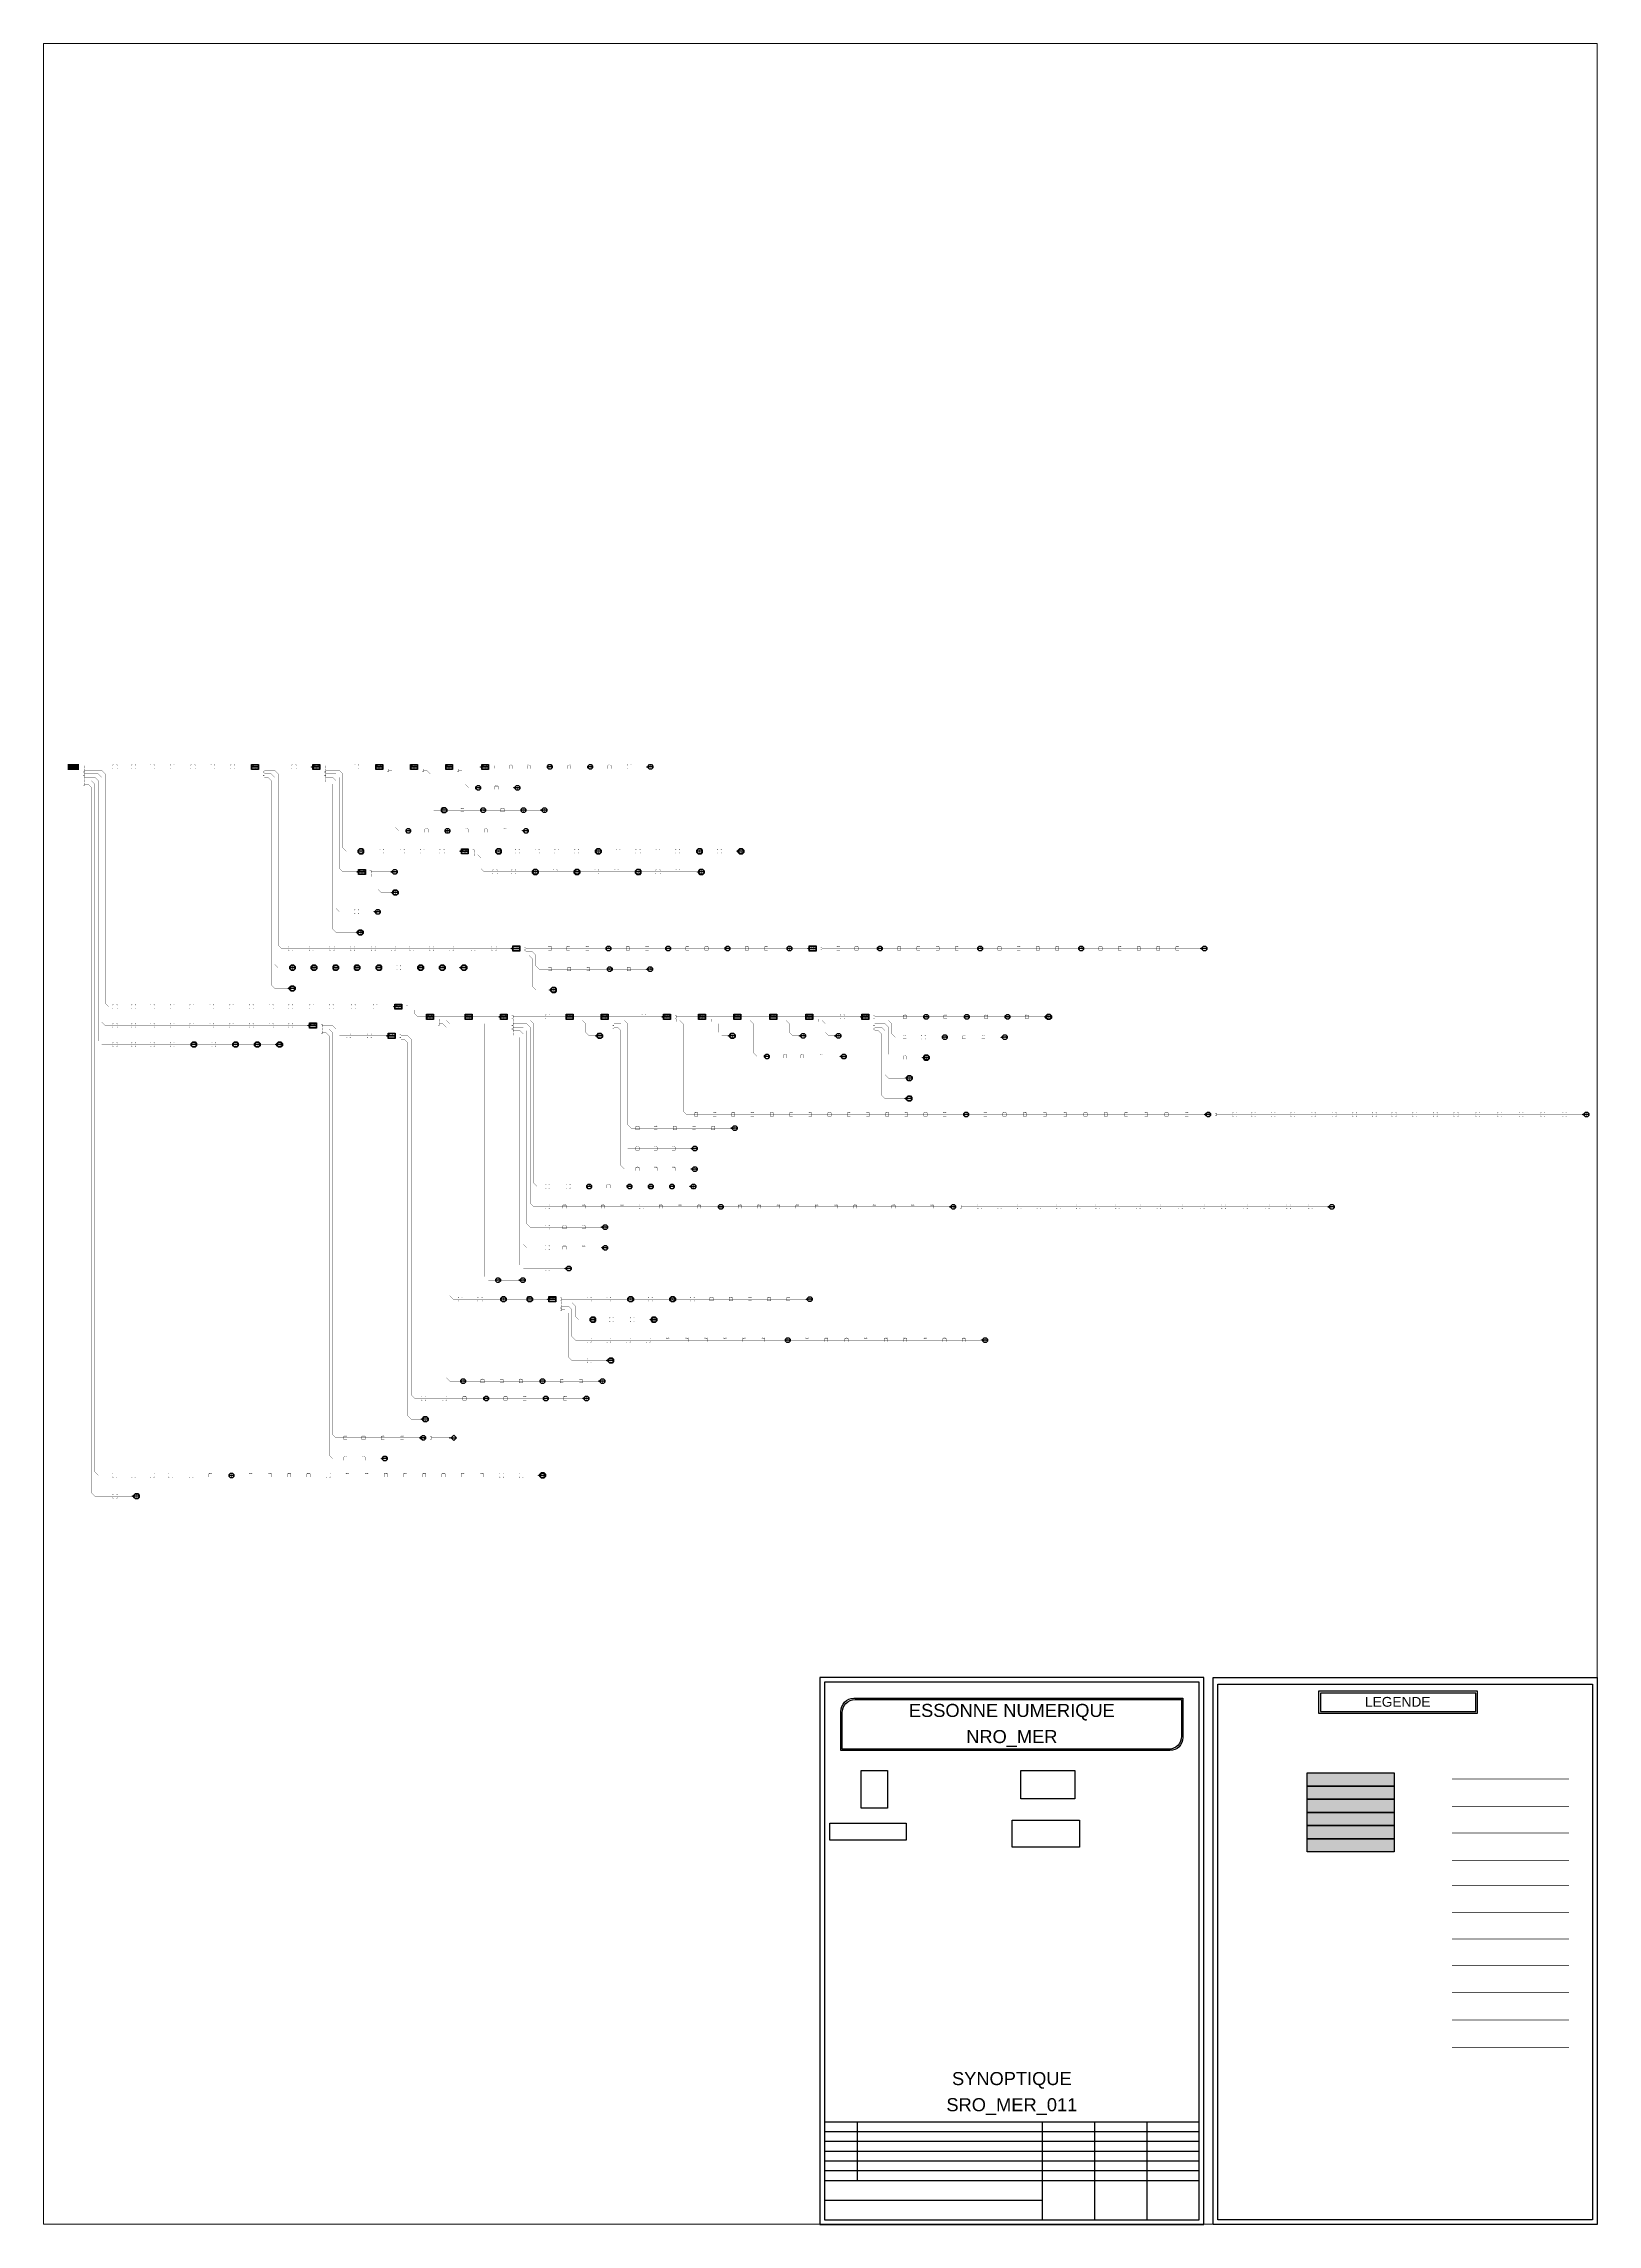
# Paper-space layout 'Layout1' of a CAD drawing. Header units: millimetres. Extents: x 0 to 832, y 0 to 1168.
# The model-space entities are those that its viewports show. They can reach past a viewport. Long polylines and large blocks are cut down to what shows.
import ezdxf
from ezdxf.enums import TextEntityAlignment as Align

# ---------------------------------------------------------------- set-up
doc = ezdxf.new("R2010")
doc.units = ezdxf.units.MM
for name, color, linetype in [('1 - 012Fo Conduite', 4, '12Fo'), ('1 - 024Fo Conduite', 110, '24Fo'), ('1 - 048Fo Conduite', 60, '48Fo'), ('1 - 072Fo Conduite', 40, '72Fo'), ('1 - 096Fo Conduite', 30, '96Fo'), ('1 - 144Fo Conduite', 22, '144Fo'), ('1 - 288Fo Conduite', 46, '288Fo'), ('1 - 432Fo Conduite', 12, 'Continuous'), ('2 - 012Fo Aerien', 4, '12Fo AERIEN'), ('2 - 024Fo Aerien', 110, '24Fo AERIEN'), ('2 - 036Fo Aerien', 72, 'Continuous'), ('2 - 048Fo Aerien', 60, '48Fo AERIEN'), ('BPE', 122, 'Continuous'), ('BPECHB', 7, 'Continuous'), ('BPEFACADE', 7, 'Continuous'), ('PBO-CHB', 122, 'Continuous'), ('PBO-IMM', 4, 'Continuous'), ('PBO-POT', 5, 'Continuous'), ('PBOCHB', 7, 'Continuous'), ('PBOPOT', 7, 'Continuous'), ('PDTCHB', 7, 'Continuous'), ('PDTCHB-AC', 7, 'Continuous'), ('PDTPOT', 7, 'Continuous'), ('PLAN_LG', 7, 'Continuous'), ('PM', 7, 'Continuous'), ('SOGETREL_BE_AnnotationsTxt', 7, 'Continuous'), ('SOGETREL_BE_Dessin', 7, 'Continuous')]:
    doc.layers.add(name, color=color, linetype=linetype)
doc.styles.add('arial', font='Arial')
doc.styles.add('POP', font='Arial')
doc.styles.get("Standard").update_dxf_attribs({"font": 'Arial'})
doc.styles.add('TimeNR', font='Arial')
doc.styles.add('Txt_TITRE', font='Arial')
doc.linetypes.add('12Fo', pattern='A,4,-0.5,["12Fo",Standard,S=1,R=0,X=0,Y=-0.5],-3.65', length=8.15)
doc.linetypes.add('12Fo AERIEN', pattern='A,4,[131,Arial,S=1,R=0,X=0,Y=-1],4,-0.5,["12Fo",Standard,S=1,R=0,X=0,Y=-0.5],-3.65', length=12.15)
doc.linetypes.add('144Fo', pattern='A,4,-0.5,["144Fo",Standard,S=1,R=0,X=0,Y=-0.5],-4.45', length=8.95)
doc.linetypes.add('24Fo', pattern='A,4,-0.5,["24Fo",Standard,S=1,R=0,X=0,Y=-0.5],-3.65', length=8.15)
doc.linetypes.add('24Fo AERIEN', pattern='A,4,[131,Arial,S=1,R=0,X=0,Y=-1],4,-0.5,["24Fo",Standard,S=1,R=0,X=0,Y=-0.5],-3.65', length=12.15)
doc.linetypes.add('288Fo', pattern='A,4,-0.5,["288Fo",Standard,S=1,R=0,X=0,Y=-0.5],-4.45', length=8.95)
doc.linetypes.add('48Fo', pattern='A,4,-0.5,["48Fo",Standard,S=1,R=0,X=0,Y=-0.5],-3.65', length=8.15)
doc.linetypes.add('48Fo AERIEN', pattern='A,4,[131,Arial,S=1,R=0,X=0,Y=-1],4,-0.5,["48Fo",Standard,S=1,R=0,X=0,Y=-0.5],-3.65', length=12.15)
doc.linetypes.add('72Fo', pattern='A,4,-0.5,["72Fo",Standard,S=1,R=0,X=0,Y=-0.5],-3.65', length=8.15)
doc.linetypes.add('96Fo', pattern='A,4,-0.5,["96Fo",Standard,S=1,R=0,X=0,Y=-0.5],-3.65', length=8.15)
picture_1 = doc.add_image_def('image1.png', size_in_pixel=(189, 76))
picture_2 = doc.add_image_def('image2.png', size_in_pixel=(126, 180))
picture_3 = doc.add_image_def('image3.png', size_in_pixel=(161, 36))
picture_4 = doc.add_image_def('image4.png', size_in_pixel=(174, 91))

# ---------------------------------------------------------------- blocks, each defined once
blk = doc.blocks.new('PBOPOT')
for points in [[(-3.4, -1.4), (-2, 0), (-3.4, 1.4)], [(3.4, 1.4), (2, 0), (3.4, -1.4)]]:
    blk.add_hatch(color=256).paths.add_polyline_path(points)
at = {"flags": 128}
blk.add_lwpolyline([(1.4, 3.4), (3.4, 1.4), (3.4, -1.4), (1.4, -3.4), (-1.4, -3.4), (-3.4, -1.4), (-3.4, 1.4), (-1.4, 3.4)], close=True, dxfattribs=at)
for points in [[(-3.4, -1.4), (-2, 0), (-3.4, 1.4)], [(2, 0), (-2, 0)], [(3.4, -1.4), (2, 0), (3.4, 1.4)]]:
    blk.add_lwpolyline(points, dxfattribs=at)
at = {"color": 0, "style": 'arial'}
for tag, p in [('NOE_NBLR', (0.1, 1.6)), ('NOE_NBEPIS', (0.1, -1.7))]:
    blk.add_attdef(tag, text='', height=2, dxfattribs=at).set_placement(p, align=Align.MIDDLE_CENTER)
at = {"color": 0}
blk.add_attdef('NOE_NUM', text='', height=2, dxfattribs=at).set_placement((0, 8.3), align=Align.MIDDLE_CENTER)
at = {"flags": 1}
for tag, p in [('INF_NATURE', (-0.1, -11.6)), ('NOE_USAGE', (0, -6.6)), ('ADR_VILLE', (-0.2, -8.6)), ('ADR_INSEE', (-0.1, -9.6)), ('INF_PROPRI', (-0.1, -12.1)), ('ADR_VOIE', (-0.1, -8.1)), ('ADR_CPLT', (-0.1, -9.1)), ('NOE_TYPE', (0, -5.1)), ('MAT_CAPA', (0, -5.6)), ('MAT_REF', (0, -4.6)), ('ADR_NUM', (0, -7.6)), ('SEC_NUM', (0, -11.1)), ('ADR_CP', (0, -10.1)), ('.', (0.1, -7.1))]:
    blk.add_attdef(tag, text='', height=0.3, dxfattribs=at).set_placement(p, align=Align.MIDDLE_CENTER)
blk.add_attdef('NOE_POSE', text='', height=0.3, dxfattribs=at).set_placement((-1.1, -6.1), align=Align.MIDDLE_LEFT)
blk.add_attdef('INF_NUM', text='', height=0.3, dxfattribs=at).set_placement((1, -10.6), align=Align.MIDDLE_RIGHT)
blk = doc.blocks.new('BLKSYN.091')
at = {"layer": 'PBO-POT', "linetype": 'ByBlock'}
ref = blk.add_blockref('PBOPOT', (0, 0), dxfattribs=at)
ref.add_attrib('NOE_NBLR', '4', dxfattribs={"layer": '0', "height": 2, "style": 'arial'}).set_placement((0.1, 1.6), align=Align.MIDDLE_CENTER)
ref.add_attrib('NOE_NBEPIS', '0', dxfattribs={"layer": '0', "height": 2, "style": 'arial'}).set_placement((0.1, -1.7), align=Align.MIDDLE_CENTER)
blk = doc.blocks.new('BLKSYN.094')
at = {"layer": 'PBO-POT', "linetype": 'ByBlock'}
ref = blk.add_blockref('PBOPOT', (0, 0), dxfattribs=at)
ref.add_attrib('NOE_NBLR', '3', dxfattribs={"layer": '0', "height": 2, "style": 'arial'}).set_placement((0.1, 1.6), align=Align.MIDDLE_CENTER)
ref.add_attrib('NOE_NBEPIS', '0', dxfattribs={"layer": '0', "height": 2, "style": 'arial'}).set_placement((0.1, -1.7), align=Align.MIDDLE_CENTER)
blk = doc.blocks.new('BLKSYN.096')
at = {"layer": 'PBO-POT', "linetype": 'ByBlock'}
ref = blk.add_blockref('PBOPOT', (0, 0), dxfattribs=at)
ref.add_attrib('NOE_NBLR', '3', dxfattribs={"layer": '0', "height": 2, "style": 'arial'}).set_placement((0.1, 1.6), align=Align.MIDDLE_CENTER)
ref.add_attrib('NOE_NBEPIS', '0', dxfattribs={"layer": '0', "height": 2, "style": 'arial'}).set_placement((0.1, -1.7), align=Align.MIDDLE_CENTER)
blk = doc.blocks.new('BLKSYN.087')
at = {"layer": 'PBO-POT', "linetype": 'ByBlock'}
ref = blk.add_blockref('PBOPOT', (0, 0), dxfattribs=at)
ref.add_attrib('NOE_NBLR', '3', dxfattribs={"layer": '0', "height": 2, "style": 'arial'}).set_placement((0.1, 1.6), align=Align.MIDDLE_CENTER)
ref.add_attrib('NOE_NBEPIS', '0', dxfattribs={"layer": '0', "height": 2, "style": 'arial'}).set_placement((0.1, -1.7), align=Align.MIDDLE_CENTER)
blk = doc.blocks.new('BLKSYN.088')
at = {"layer": 'PBO-POT', "linetype": 'ByBlock'}
ref = blk.add_blockref('PBOPOT', (0, 0), dxfattribs=at)
ref.add_attrib('NOE_NBLR', '4', dxfattribs={"layer": '0', "height": 2, "style": 'arial'}).set_placement((0.1, 1.6), align=Align.MIDDLE_CENTER)
ref.add_attrib('NOE_NBEPIS', '0', dxfattribs={"layer": '0', "height": 2, "style": 'arial'}).set_placement((0.1, -1.7), align=Align.MIDDLE_CENTER)
blk = doc.blocks.new('BLKSYN.081')
at = {"layer": 'PBO-POT', "linetype": 'ByBlock'}
ref = blk.add_blockref('PBOPOT', (0, 0), dxfattribs=at)
ref.add_attrib('NOE_NBLR', '5', dxfattribs={"layer": '0', "height": 2, "style": 'arial'}).set_placement((0.1, 1.6), align=Align.MIDDLE_CENTER)
ref.add_attrib('NOE_NBEPIS', '0', dxfattribs={"layer": '0', "height": 2, "style": 'arial'}).set_placement((0.1, -1.7), align=Align.MIDDLE_CENTER)
blk = doc.blocks.new('BLKSYN.083')
at = {"layer": 'PBO-POT', "linetype": 'ByBlock'}
ref = blk.add_blockref('PBOPOT', (0, 0), dxfattribs=at)
ref.add_attrib('NOE_NBLR', '2', dxfattribs={"layer": '0', "height": 2, "style": 'arial'}).set_placement((0.1, 1.6), align=Align.MIDDLE_CENTER)
ref.add_attrib('NOE_NBEPIS', '0', dxfattribs={"layer": '0', "height": 2, "style": 'arial'}).set_placement((0.1, -1.7), align=Align.MIDDLE_CENTER)
blk = doc.blocks.new('BLKSYN.085')
at = {"layer": 'PBO-POT', "linetype": 'ByBlock'}
ref = blk.add_blockref('PBOPOT', (0, 0), dxfattribs=at)
ref.add_attrib('NOE_NBLR', '5', dxfattribs={"layer": '0', "height": 2, "style": 'arial'}).set_placement((0.1, 1.6), align=Align.MIDDLE_CENTER)
ref.add_attrib('NOE_NBEPIS', '0', dxfattribs={"layer": '0', "height": 2, "style": 'arial'}).set_placement((0.1, -1.7), align=Align.MIDDLE_CENTER)
blk = doc.blocks.new('BLKSYN.071')
at = {"layer": 'PBO-POT', "linetype": 'ByBlock'}
ref = blk.add_blockref('PBOPOT', (0, 0), dxfattribs=at)
ref.add_attrib('NOE_NBLR', '3', dxfattribs={"layer": '0', "height": 2, "style": 'arial'}).set_placement((0.1, 1.6), align=Align.MIDDLE_CENTER)
ref.add_attrib('NOE_NBEPIS', '0', dxfattribs={"layer": '0', "height": 2, "style": 'arial'}).set_placement((0.1, -1.7), align=Align.MIDDLE_CENTER)
blk = doc.blocks.new('BLKSYN.072')
at = {"layer": 'PBO-POT', "linetype": 'ByBlock'}
ref = blk.add_blockref('PBOPOT', (0, 0), dxfattribs=at)
ref.add_attrib('NOE_NBLR', '5', dxfattribs={"layer": '0', "height": 2, "style": 'arial'}).set_placement((0.1, 1.6), align=Align.MIDDLE_CENTER)
ref.add_attrib('NOE_NBEPIS', '0', dxfattribs={"layer": '0', "height": 2, "style": 'arial'}).set_placement((0.1, -1.7), align=Align.MIDDLE_CENTER)
blk = doc.blocks.new('BLKSYN.074')
at = {"layer": 'PBO-POT', "linetype": 'ByBlock'}
ref = blk.add_blockref('PBOPOT', (0, 0), dxfattribs=at)
ref.add_attrib('NOE_NBLR', '3', dxfattribs={"layer": '0', "height": 2, "style": 'arial'}).set_placement((0.1, 1.6), align=Align.MIDDLE_CENTER)
ref.add_attrib('NOE_NBEPIS', '0', dxfattribs={"layer": '0', "height": 2, "style": 'arial'}).set_placement((0.1, -1.7), align=Align.MIDDLE_CENTER)
blk = doc.blocks.new('BLKSYN.130')
at = {"layer": 'PBO-POT', "linetype": 'ByBlock'}
ref = blk.add_blockref('PBOPOT', (0, 0), dxfattribs=at)
ref.add_attrib('NOE_NBLR', '4', dxfattribs={"layer": '0', "height": 2, "style": 'arial'}).set_placement((0.1, 1.6), align=Align.MIDDLE_CENTER)
ref.add_attrib('NOE_NBEPIS', '0', dxfattribs={"layer": '0', "height": 2, "style": 'arial'}).set_placement((0.1, -1.7), align=Align.MIDDLE_CENTER)
blk = doc.blocks.new('BLKSYN.133')
at = {"layer": 'PBO-POT', "linetype": 'ByBlock'}
ref = blk.add_blockref('PBOPOT', (0, 0), dxfattribs=at)
ref.add_attrib('NOE_NBLR', '4', dxfattribs={"layer": '0', "height": 2, "style": 'arial'}).set_placement((0.1, 1.6), align=Align.MIDDLE_CENTER)
ref.add_attrib('NOE_NBEPIS', '0', dxfattribs={"layer": '0', "height": 2, "style": 'arial'}).set_placement((0.1, -1.7), align=Align.MIDDLE_CENTER)
blk = doc.blocks.new('BLKSYN.001')
at = {"layer": 'PBO-POT', "linetype": 'ByBlock'}
ref = blk.add_blockref('PBOPOT', (0, 0), dxfattribs=at)
ref.add_attrib('NOE_NBLR', '4', dxfattribs={"layer": '0', "height": 2, "style": 'arial'}).set_placement((0.1, 1.6), align=Align.MIDDLE_CENTER)
ref.add_attrib('NOE_NBEPIS', '0', dxfattribs={"layer": '0', "height": 2, "style": 'arial'}).set_placement((0.1, -1.7), align=Align.MIDDLE_CENTER)
blk = doc.blocks.new('BLKSYN.005')
at = {"layer": 'PBO-POT', "linetype": 'ByBlock'}
ref = blk.add_blockref('PBOPOT', (0, 0), dxfattribs=at)
ref.add_attrib('NOE_NBLR', '5', dxfattribs={"layer": '0', "height": 2, "style": 'arial'}).set_placement((0.1, 1.6), align=Align.MIDDLE_CENTER)
ref.add_attrib('NOE_NBEPIS', '0', dxfattribs={"layer": '0', "height": 2, "style": 'arial'}).set_placement((0.1, -1.7), align=Align.MIDDLE_CENTER)
blk = doc.blocks.new('BLKSYN.008')
at = {"layer": 'PBO-POT', "linetype": 'ByBlock'}
ref = blk.add_blockref('PBOPOT', (0, 0), dxfattribs=at)
ref.add_attrib('NOE_NBLR', '5', dxfattribs={"layer": '0', "height": 2, "style": 'arial'}).set_placement((0.1, 1.6), align=Align.MIDDLE_CENTER)
ref.add_attrib('NOE_NBEPIS', '0', dxfattribs={"layer": '0', "height": 2, "style": 'arial'}).set_placement((0.1, -1.7), align=Align.MIDDLE_CENTER)
blk = doc.blocks.new('BLKSYN.011')
at = {"layer": 'PBO-POT', "linetype": 'ByBlock'}
ref = blk.add_blockref('PBOPOT', (0, 0), dxfattribs=at)
ref.add_attrib('NOE_NBLR', '5', dxfattribs={"layer": '0', "height": 2, "style": 'arial'}).set_placement((0.1, 1.6), align=Align.MIDDLE_CENTER)
ref.add_attrib('NOE_NBEPIS', '0', dxfattribs={"layer": '0', "height": 2, "style": 'arial'}).set_placement((0.1, -1.7), align=Align.MIDDLE_CENTER)
blk = doc.blocks.new('BLKSYN.014')
at = {"layer": 'PBO-POT', "linetype": 'ByBlock'}
ref = blk.add_blockref('PBOPOT', (0, 0), dxfattribs=at)
ref.add_attrib('NOE_NBLR', '4', dxfattribs={"layer": '0', "height": 2, "style": 'arial'}).set_placement((0.1, 1.6), align=Align.MIDDLE_CENTER)
ref.add_attrib('NOE_NBEPIS', '0', dxfattribs={"layer": '0', "height": 2, "style": 'arial'}).set_placement((0.1, -1.7), align=Align.MIDDLE_CENTER)
blk = doc.blocks.new('BLKSYN.017')
at = {"layer": 'PBO-POT', "linetype": 'ByBlock'}
ref = blk.add_blockref('PBOPOT', (0, 0), dxfattribs=at)
ref.add_attrib('NOE_NBLR', '4', dxfattribs={"layer": '0', "height": 2, "style": 'arial'}).set_placement((0.1, 1.6), align=Align.MIDDLE_CENTER)
ref.add_attrib('NOE_NBEPIS', '0', dxfattribs={"layer": '0', "height": 2, "style": 'arial'}).set_placement((0.1, -1.7), align=Align.MIDDLE_CENTER)
blk = doc.blocks.new('BLKSYN.022')
at = {"layer": 'PBO-POT', "linetype": 'ByBlock'}
ref = blk.add_blockref('PBOPOT', (0, 0), dxfattribs=at)
ref.add_attrib('NOE_NBLR', '4', dxfattribs={"layer": '0', "height": 2, "style": 'arial'}).set_placement((0.1, 1.6), align=Align.MIDDLE_CENTER)
ref.add_attrib('NOE_NBEPIS', '0', dxfattribs={"layer": '0', "height": 2, "style": 'arial'}).set_placement((0.1, -1.7), align=Align.MIDDLE_CENTER)
blk = doc.blocks.new('BLKSYN.027')
at = {"layer": 'PBO-POT', "linetype": 'ByBlock'}
ref = blk.add_blockref('PBOPOT', (0, 0), dxfattribs=at)
ref.add_attrib('NOE_NBLR', '1', dxfattribs={"layer": '0', "height": 2, "style": 'arial'}).set_placement((0.1, 1.6), align=Align.MIDDLE_CENTER)
ref.add_attrib('NOE_NBEPIS', '0', dxfattribs={"layer": '0', "height": 2, "style": 'arial'}).set_placement((0.1, -1.7), align=Align.MIDDLE_CENTER)
blk = doc.blocks.new('BLKSYN.034')
at = {"layer": 'PBO-POT', "linetype": 'ByBlock'}
ref = blk.add_blockref('PBOPOT', (0, 0), dxfattribs=at)
ref.add_attrib('NOE_NBLR', '3', dxfattribs={"layer": '0', "height": 2, "style": 'arial'}).set_placement((0.1, 1.6), align=Align.MIDDLE_CENTER)
ref.add_attrib('NOE_NBEPIS', '0', dxfattribs={"layer": '0', "height": 2, "style": 'arial'}).set_placement((0.1, -1.7), align=Align.MIDDLE_CENTER)
blk = doc.blocks.new('BLKSYN.038')
at = {"layer": 'PBO-POT', "linetype": 'ByBlock'}
ref = blk.add_blockref('PBOPOT', (0, 0), dxfattribs=at)
ref.add_attrib('NOE_NBLR', '4', dxfattribs={"layer": '0', "height": 2, "style": 'arial'}).set_placement((0.1, 1.6), align=Align.MIDDLE_CENTER)
ref.add_attrib('NOE_NBEPIS', '0', dxfattribs={"layer": '0', "height": 2, "style": 'arial'}).set_placement((0.1, -1.7), align=Align.MIDDLE_CENTER)
blk = doc.blocks.new('BLKSYN.224')
at = {"layer": 'PBO-POT', "linetype": 'ByBlock'}
ref = blk.add_blockref('PBOPOT', (0, 0), dxfattribs=at)
ref.add_attrib('NOE_NBLR', '4', dxfattribs={"layer": '0', "height": 2, "style": 'arial'}).set_placement((0.1, 1.6), align=Align.MIDDLE_CENTER)
ref.add_attrib('NOE_NBEPIS', '0', dxfattribs={"layer": '0', "height": 2, "style": 'arial'}).set_placement((0.1, -1.7), align=Align.MIDDLE_CENTER)
blk = doc.blocks.new('BLKSYN.226')
at = {"layer": 'PBO-POT', "linetype": 'ByBlock'}
ref = blk.add_blockref('PBOPOT', (0, 0), dxfattribs=at)
ref.add_attrib('NOE_NBLR', '4', dxfattribs={"layer": '0', "height": 2, "style": 'arial'}).set_placement((0.1, 1.6), align=Align.MIDDLE_CENTER)
ref.add_attrib('NOE_NBEPIS', '0', dxfattribs={"layer": '0', "height": 2, "style": 'arial'}).set_placement((0.1, -1.7), align=Align.MIDDLE_CENTER)
blk = doc.blocks.new('BLKSYN.228')
at = {"layer": 'PBO-POT', "linetype": 'ByBlock'}
ref = blk.add_blockref('PBOPOT', (0, 0), dxfattribs=at)
ref.add_attrib('NOE_NBLR', '5', dxfattribs={"layer": '0', "height": 2, "style": 'arial'}).set_placement((0.1, 1.6), align=Align.MIDDLE_CENTER)
ref.add_attrib('NOE_NBEPIS', '0', dxfattribs={"layer": '0', "height": 2, "style": 'arial'}).set_placement((0.1, -1.7), align=Align.MIDDLE_CENTER)
blk = doc.blocks.new('BLKSYN.232')
at = {"layer": 'PBO-POT', "linetype": 'ByBlock'}
ref = blk.add_blockref('PBOPOT', (0, 0), dxfattribs=at)
ref.add_attrib('NOE_NBLR', '4', dxfattribs={"layer": '0', "height": 2, "style": 'arial'}).set_placement((0.1, 1.6), align=Align.MIDDLE_CENTER)
ref.add_attrib('NOE_NBEPIS', '0', dxfattribs={"layer": '0', "height": 2, "style": 'arial'}).set_placement((0.1, -1.7), align=Align.MIDDLE_CENTER)
blk = doc.blocks.new('BLKSYN.235')
at = {"layer": 'PBO-POT', "linetype": 'ByBlock'}
ref = blk.add_blockref('PBOPOT', (0, 0), dxfattribs=at)
ref.add_attrib('NOE_NBLR', '2', dxfattribs={"layer": '0', "height": 2, "style": 'arial'}).set_placement((0.1, 1.6), align=Align.MIDDLE_CENTER)
ref.add_attrib('NOE_NBEPIS', '0', dxfattribs={"layer": '0', "height": 2, "style": 'arial'}).set_placement((0.1, -1.7), align=Align.MIDDLE_CENTER)
blk = doc.blocks.new('BLKSYN.222')
at = {"layer": 'PBO-POT', "linetype": 'ByBlock'}
ref = blk.add_blockref('PBOPOT', (0, 0), dxfattribs=at)
ref.add_attrib('NOE_NBLR', '4', dxfattribs={"layer": '0', "height": 2, "style": 'arial'}).set_placement((0.1, 1.6), align=Align.MIDDLE_CENTER)
ref.add_attrib('NOE_NBEPIS', '0', dxfattribs={"layer": '0', "height": 2, "style": 'arial'}).set_placement((0.1, -1.7), align=Align.MIDDLE_CENTER)
blk = doc.blocks.new('BLKSYN.220')
at = {"layer": 'PBO-POT', "linetype": 'ByBlock'}
ref = blk.add_blockref('PBOPOT', (0, 0), dxfattribs=at)
ref.add_attrib('NOE_NBLR', '4', dxfattribs={"layer": '0', "height": 2, "style": 'arial'}).set_placement((0.1, 1.6), align=Align.MIDDLE_CENTER)
ref.add_attrib('NOE_NBEPIS', '0', dxfattribs={"layer": '0', "height": 2, "style": 'arial'}).set_placement((0.1, -1.7), align=Align.MIDDLE_CENTER)
blk = doc.blocks.new('BLKSYN.214')
at = {"layer": 'PBO-POT', "linetype": 'ByBlock'}
ref = blk.add_blockref('PBOPOT', (0, 0), dxfattribs=at)
ref.add_attrib('NOE_NBLR', '4', dxfattribs={"layer": '0', "height": 2, "style": 'arial'}).set_placement((0.1, 1.6), align=Align.MIDDLE_CENTER)
ref.add_attrib('NOE_NBEPIS', '0', dxfattribs={"layer": '0', "height": 2, "style": 'arial'}).set_placement((0.1, -1.7), align=Align.MIDDLE_CENTER)
blk = doc.blocks.new('BLKSYN.215')
at = {"layer": 'PBO-POT', "linetype": 'ByBlock'}
ref = blk.add_blockref('PBOPOT', (0, 0), dxfattribs=at)
ref.add_attrib('NOE_NBLR', '2', dxfattribs={"layer": '0', "height": 2, "style": 'arial'}).set_placement((0.1, 1.6), align=Align.MIDDLE_CENTER)
ref.add_attrib('NOE_NBEPIS', '0', dxfattribs={"layer": '0', "height": 2, "style": 'arial'}).set_placement((0.1, -1.7), align=Align.MIDDLE_CENTER)
blk = doc.blocks.new('BLKSYN.244')
at = {"layer": 'PBO-POT', "linetype": 'ByBlock'}
ref = blk.add_blockref('PBOPOT', (0, 0), dxfattribs=at)
ref.add_attrib('NOE_NBLR', '2', dxfattribs={"layer": '0', "height": 2, "style": 'arial'}).set_placement((0.1, 1.6), align=Align.MIDDLE_CENTER)
ref.add_attrib('NOE_NBEPIS', '0', dxfattribs={"layer": '0', "height": 2, "style": 'arial'}).set_placement((0.1, -1.7), align=Align.MIDDLE_CENTER)
blk = doc.blocks.new('BLKSYN.277')
at = {"layer": 'PBO-POT', "linetype": 'ByBlock'}
ref = blk.add_blockref('PBOPOT', (0, 0), dxfattribs=at)
ref.add_attrib('NOE_NBLR', '1', dxfattribs={"layer": '0', "height": 2, "style": 'arial'}).set_placement((0.1, 1.6), align=Align.MIDDLE_CENTER)
ref.add_attrib('NOE_NBEPIS', '6', dxfattribs={"layer": '0', "height": 2, "style": 'arial'}).set_placement((0.1, -1.7), align=Align.MIDDLE_CENTER)
blk = doc.blocks.new('BLKSYN.259')
at = {"layer": 'PBO-POT', "linetype": 'ByBlock'}
ref = blk.add_blockref('PBOPOT', (0, 0), dxfattribs=at)
ref.add_attrib('NOE_NBLR', '1', dxfattribs={"layer": '0', "height": 2, "style": 'arial'}).set_placement((0.1, 1.6), align=Align.MIDDLE_CENTER)
ref.add_attrib('NOE_NBEPIS', '0', dxfattribs={"layer": '0', "height": 2, "style": 'arial'}).set_placement((0.1, -1.7), align=Align.MIDDLE_CENTER)
blk = doc.blocks.new('BLKSYN.197')
at = {"layer": 'PBO-POT', "linetype": 'ByBlock'}
ref = blk.add_blockref('PBOPOT', (0, 0), dxfattribs=at)
ref.add_attrib('NOE_NBLR', '1', dxfattribs={"layer": '0', "height": 2, "style": 'arial'}).set_placement((0.1, 1.6), align=Align.MIDDLE_CENTER)
ref.add_attrib('NOE_NBEPIS', '0', dxfattribs={"layer": '0', "height": 2, "style": 'arial'}).set_placement((0.1, -1.7), align=Align.MIDDLE_CENTER)
blk = doc.blocks.new('BLKSYN.203')
at = {"layer": 'PBO-POT', "linetype": 'ByBlock'}
ref = blk.add_blockref('PBOPOT', (0, 0), dxfattribs=at)
ref.add_attrib('NOE_NBLR', '2', dxfattribs={"layer": '0', "height": 2, "style": 'arial'}).set_placement((0.1, 1.6), align=Align.MIDDLE_CENTER)
ref.add_attrib('NOE_NBEPIS', '0', dxfattribs={"layer": '0', "height": 2, "style": 'arial'}).set_placement((0.1, -1.7), align=Align.MIDDLE_CENTER)
blk = doc.blocks.new('BLKSYN.207')
at = {"layer": 'PBO-POT', "linetype": 'ByBlock'}
ref = blk.add_blockref('PBOPOT', (0, 0), dxfattribs=at)
ref.add_attrib('NOE_NBLR', '5', dxfattribs={"layer": '0', "height": 2, "style": 'arial'}).set_placement((0.1, 1.6), align=Align.MIDDLE_CENTER)
ref.add_attrib('NOE_NBEPIS', '0', dxfattribs={"layer": '0', "height": 2, "style": 'arial'}).set_placement((0.1, -1.7), align=Align.MIDDLE_CENTER)
blk = doc.blocks.new('BLKSYN.291')
at = {"layer": 'PBO-POT', "linetype": 'ByBlock'}
ref = blk.add_blockref('PBOPOT', (0, 0), dxfattribs=at)
ref.add_attrib('NOE_NBLR', '4', dxfattribs={"layer": '0', "height": 2, "style": 'arial'}).set_placement((0.1, 1.6), align=Align.MIDDLE_CENTER)
ref.add_attrib('NOE_NBEPIS', '0', dxfattribs={"layer": '0', "height": 2, "style": 'arial'}).set_placement((0.1, -1.7), align=Align.MIDDLE_CENTER)
blk = doc.blocks.new('BLKSYN.294')
at = {"layer": 'PBO-POT', "linetype": 'ByBlock'}
ref = blk.add_blockref('PBOPOT', (0, 0), dxfattribs=at)
ref.add_attrib('NOE_NBLR', '4', dxfattribs={"layer": '0', "height": 2, "style": 'arial'}).set_placement((0.1, 1.6), align=Align.MIDDLE_CENTER)
ref.add_attrib('NOE_NBEPIS', '0', dxfattribs={"layer": '0', "height": 2, "style": 'arial'}).set_placement((0.1, -1.7), align=Align.MIDDLE_CENTER)
blk = doc.blocks.new('BLKSYN.296')
at = {"layer": 'PBO-POT', "linetype": 'ByBlock'}
ref = blk.add_blockref('PBOPOT', (0, 0), dxfattribs=at)
ref.add_attrib('NOE_NBLR', '4', dxfattribs={"layer": '0', "height": 2, "style": 'arial'}).set_placement((0.1, 1.6), align=Align.MIDDLE_CENTER)
ref.add_attrib('NOE_NBEPIS', '0', dxfattribs={"layer": '0', "height": 2, "style": 'arial'}).set_placement((0.1, -1.7), align=Align.MIDDLE_CENTER)
blk = doc.blocks.new('BLKSYN.297')
at = {"layer": 'PBO-POT', "linetype": 'ByBlock'}
ref = blk.add_blockref('PBOPOT', (0, 0), dxfattribs=at)
ref.add_attrib('NOE_NBLR', '4', dxfattribs={"layer": '0', "height": 2, "style": 'arial'}).set_placement((0.1, 1.6), align=Align.MIDDLE_CENTER)
ref.add_attrib('NOE_NBEPIS', '0', dxfattribs={"layer": '0', "height": 2, "style": 'arial'}).set_placement((0.1, -1.7), align=Align.MIDDLE_CENTER)
blk = doc.blocks.new('BLKSYN.298')
at = {"layer": 'PBO-POT', "linetype": 'ByBlock'}
ref = blk.add_blockref('PBOPOT', (0, 0), dxfattribs=at)
ref.add_attrib('NOE_NBLR', '5', dxfattribs={"layer": '0', "height": 2, "style": 'arial'}).set_placement((0.1, 1.6), align=Align.MIDDLE_CENTER)
ref.add_attrib('NOE_NBEPIS', '0', dxfattribs={"layer": '0', "height": 2, "style": 'arial'}).set_placement((0.1, -1.7), align=Align.MIDDLE_CENTER)
blk = doc.blocks.new('BLKSYN.299')
at = {"layer": 'PBO-POT', "linetype": 'ByBlock'}
ref = blk.add_blockref('PBOPOT', (0, 0), dxfattribs=at)
ref.add_attrib('NOE_NBLR', '2', dxfattribs={"layer": '0', "height": 2, "style": 'arial'}).set_placement((0.1, 1.6), align=Align.MIDDLE_CENTER)
ref.add_attrib('NOE_NBEPIS', '0', dxfattribs={"layer": '0', "height": 2, "style": 'arial'}).set_placement((0.1, -1.7), align=Align.MIDDLE_CENTER)
blk = doc.blocks.new('BLKSYN.327')
at = {"layer": 'PBO-POT', "linetype": 'ByBlock'}
ref = blk.add_blockref('PBOPOT', (0, 0), dxfattribs=at)
ref.add_attrib('NOE_NBLR', '1', dxfattribs={"layer": '0', "height": 2, "style": 'arial'}).set_placement((0.1, 1.6), align=Align.MIDDLE_CENTER)
ref.add_attrib('NOE_NBEPIS', '6', dxfattribs={"layer": '0', "height": 2, "style": 'arial'}).set_placement((0.1, -1.7), align=Align.MIDDLE_CENTER)
blk = doc.blocks.new('BLKSYN.309')
at = {"layer": 'PBO-POT', "linetype": 'ByBlock'}
ref = blk.add_blockref('PBOPOT', (0, 0), dxfattribs=at)
ref.add_attrib('NOE_NBLR', '1', dxfattribs={"layer": '0', "height": 2, "style": 'arial'}).set_placement((0.1, 1.6), align=Align.MIDDLE_CENTER)
ref.add_attrib('NOE_NBEPIS', '0', dxfattribs={"layer": '0', "height": 2, "style": 'arial'}).set_placement((0.1, -1.7), align=Align.MIDDLE_CENTER)
blk = doc.blocks.new('BLKSYN.339')
at = {"layer": 'PBO-POT', "linetype": 'ByBlock'}
ref = blk.add_blockref('PBOPOT', (0, 0), dxfattribs=at)
ref.add_attrib('NOE_NBLR', '5', dxfattribs={"layer": '0', "height": 2, "style": 'arial'}).set_placement((0.1, 1.6), align=Align.MIDDLE_CENTER)
ref.add_attrib('NOE_NBEPIS', '0', dxfattribs={"layer": '0', "height": 2, "style": 'arial'}).set_placement((0.1, -1.7), align=Align.MIDDLE_CENTER)
blk = doc.blocks.new('BLKSYN.343')
at = {"layer": 'PBO-POT', "linetype": 'ByBlock'}
ref = blk.add_blockref('PBOPOT', (0, 0), dxfattribs=at)
ref.add_attrib('NOE_NBLR', '5', dxfattribs={"layer": '0', "height": 2, "style": 'arial'}).set_placement((0.1, 1.6), align=Align.MIDDLE_CENTER)
ref.add_attrib('NOE_NBEPIS', '0', dxfattribs={"layer": '0', "height": 2, "style": 'arial'}).set_placement((0.1, -1.7), align=Align.MIDDLE_CENTER)
blk = doc.blocks.new('BLKSYN.347')
at = {"layer": 'PBO-POT', "linetype": 'ByBlock'}
ref = blk.add_blockref('PBOPOT', (0, 0), dxfattribs=at)
ref.add_attrib('NOE_NBLR', '4', dxfattribs={"layer": '0', "height": 2, "style": 'arial'}).set_placement((0.1, 1.6), align=Align.MIDDLE_CENTER)
ref.add_attrib('NOE_NBEPIS', '0', dxfattribs={"layer": '0', "height": 2, "style": 'arial'}).set_placement((0.1, -1.7), align=Align.MIDDLE_CENTER)
blk = doc.blocks.new('BLKSYN.191')
at = {"layer": 'PBO-POT', "linetype": 'ByBlock'}
ref = blk.add_blockref('PBOPOT', (0, 0), dxfattribs=at)
ref.add_attrib('NOE_NBLR', '2', dxfattribs={"layer": '0', "height": 2, "style": 'arial'}).set_placement((0.1, 1.6), align=Align.MIDDLE_CENTER)
ref.add_attrib('NOE_NBEPIS', '0', dxfattribs={"layer": '0', "height": 2, "style": 'arial'}).set_placement((0.1, -1.7), align=Align.MIDDLE_CENTER)
blk = doc.blocks.new('BLKSYN.192')
at = {"layer": 'PBO-POT', "linetype": 'ByBlock'}
ref = blk.add_blockref('PBOPOT', (0, 0), dxfattribs=at)
ref.add_attrib('NOE_NBLR', '5', dxfattribs={"layer": '0', "height": 2, "style": 'arial'}).set_placement((0.1, 1.6), align=Align.MIDDLE_CENTER)
ref.add_attrib('NOE_NBEPIS', '0', dxfattribs={"layer": '0', "height": 2, "style": 'arial'}).set_placement((0.1, -1.7), align=Align.MIDDLE_CENTER)
blk = doc.blocks.new('BLKSYN.147')
at = {"layer": 'PBO-POT', "linetype": 'ByBlock'}
ref = blk.add_blockref('PBOPOT', (0, 0), dxfattribs=at)
ref.add_attrib('NOE_NBLR', '5', dxfattribs={"layer": '0', "height": 2, "style": 'arial'}).set_placement((0.1, 1.6), align=Align.MIDDLE_CENTER)
ref.add_attrib('NOE_NBEPIS', '0', dxfattribs={"layer": '0', "height": 2, "style": 'arial'}).set_placement((0.1, -1.7), align=Align.MIDDLE_CENTER)
blk = doc.blocks.new('BLKSYN.158')
at = {"layer": 'PBO-POT', "linetype": 'ByBlock'}
ref = blk.add_blockref('PBOPOT', (0, 0), dxfattribs=at)
ref.add_attrib('NOE_NBLR', '1', dxfattribs={"layer": '0', "height": 2, "style": 'arial'}).set_placement((0.1, 1.6), align=Align.MIDDLE_CENTER)
ref.add_attrib('NOE_NBEPIS', '0', dxfattribs={"layer": '0', "height": 2, "style": 'arial'}).set_placement((0.1, -1.7), align=Align.MIDDLE_CENTER)
blk = doc.blocks.new('BLKSYN.169')
at = {"layer": 'PBO-POT', "linetype": 'ByBlock'}
ref = blk.add_blockref('PBOPOT', (0, 0), dxfattribs=at)
ref.add_attrib('NOE_NBLR', '4', dxfattribs={"layer": '0', "height": 2, "style": 'arial'}).set_placement((0.1, 1.6), align=Align.MIDDLE_CENTER)
ref.add_attrib('NOE_NBEPIS', '0', dxfattribs={"layer": '0', "height": 2, "style": 'arial'}).set_placement((0.1, -1.7), align=Align.MIDDLE_CENTER)
blk = doc.blocks.new('BLKSYN.182')
at = {"layer": 'PBO-POT', "linetype": 'ByBlock'}
ref = blk.add_blockref('PBOPOT', (0, 0), dxfattribs=at)
ref.add_attrib('NOE_NBLR', '1', dxfattribs={"layer": '0', "height": 2, "style": 'arial'}).set_placement((0.1, 1.6), align=Align.MIDDLE_CENTER)
ref.add_attrib('NOE_NBEPIS', '0', dxfattribs={"layer": '0', "height": 2, "style": 'arial'}).set_placement((0.1, -1.7), align=Align.MIDDLE_CENTER)
blk = doc.blocks.new('BLKSYN.183')
at = {"layer": 'PBO-POT', "linetype": 'ByBlock'}
ref = blk.add_blockref('PBOPOT', (0, 0), dxfattribs=at)
ref.add_attrib('NOE_NBLR', '2', dxfattribs={"layer": '0', "height": 2, "style": 'arial'}).set_placement((0.1, 1.6), align=Align.MIDDLE_CENTER)
ref.add_attrib('NOE_NBEPIS', '0', dxfattribs={"layer": '0', "height": 2, "style": 'arial'}).set_placement((0.1, -1.7), align=Align.MIDDLE_CENTER)
blk = doc.blocks.new('BLKSYN.187')
at = {"layer": 'PBO-POT', "linetype": 'ByBlock'}
ref = blk.add_blockref('PBOPOT', (0, 0), dxfattribs=at)
ref.add_attrib('NOE_NBLR', '1', dxfattribs={"layer": '0', "height": 2, "style": 'arial'}).set_placement((0.1, 1.6), align=Align.MIDDLE_CENTER)
ref.add_attrib('NOE_NBEPIS', '0', dxfattribs={"layer": '0', "height": 2, "style": 'arial'}).set_placement((0.1, -1.7), align=Align.MIDDLE_CENTER)
blk = doc.blocks.new('BLKSYN.365')
at = {"layer": 'PBO-POT', "linetype": 'ByBlock'}
ref = blk.add_blockref('PBOPOT', (0, 0), dxfattribs=at)
ref.add_attrib('NOE_NBLR', '5', dxfattribs={"layer": '0', "height": 2, "style": 'arial'}).set_placement((0.1, 1.6), align=Align.MIDDLE_CENTER)
ref.add_attrib('NOE_NBEPIS', '0', dxfattribs={"layer": '0', "height": 2, "style": 'arial'}).set_placement((0.1, -1.7), align=Align.MIDDLE_CENTER)
blk = doc.blocks.new('BLKSYN.369')
at = {"layer": 'PBO-POT', "linetype": 'ByBlock'}
ref = blk.add_blockref('PBOPOT', (0, 0), dxfattribs=at)
ref.add_attrib('NOE_NBLR', '3', dxfattribs={"layer": '0', "height": 2, "style": 'arial'}).set_placement((0.1, 1.6), align=Align.MIDDLE_CENTER)
ref.add_attrib('NOE_NBEPIS', '0', dxfattribs={"layer": '0', "height": 2, "style": 'arial'}).set_placement((0.1, -1.7), align=Align.MIDDLE_CENTER)
blk = doc.blocks.new('BLKSYN.372')
at = {"layer": 'PBO-POT', "linetype": 'ByBlock'}
ref = blk.add_blockref('PBOPOT', (0, 0), dxfattribs=at)
ref.add_attrib('NOE_NBLR', '5', dxfattribs={"layer": '0', "height": 2, "style": 'arial'}).set_placement((0.1, 1.6), align=Align.MIDDLE_CENTER)
ref.add_attrib('NOE_NBEPIS', '0', dxfattribs={"layer": '0', "height": 2, "style": 'arial'}).set_placement((0.1, -1.7), align=Align.MIDDLE_CENTER)
blk = doc.blocks.new('BLKSYN.379')
at = {"layer": 'PBO-POT', "linetype": 'ByBlock'}
ref = blk.add_blockref('PBOPOT', (0, 0), dxfattribs=at)
ref.add_attrib('NOE_NBLR', '3', dxfattribs={"layer": '0', "height": 2, "style": 'arial'}).set_placement((0.1, 1.6), align=Align.MIDDLE_CENTER)
ref.add_attrib('NOE_NBEPIS', '12', dxfattribs={"layer": '0', "height": 2, "style": 'arial'}).set_placement((0.1, -1.7), align=Align.MIDDLE_CENTER)
blk = doc.blocks.new('BLKSYN.384')
at = {"layer": 'PBO-POT', "linetype": 'ByBlock'}
ref = blk.add_blockref('PBOPOT', (0, 0), dxfattribs=at)
ref.add_attrib('NOE_NBLR', '4', dxfattribs={"layer": '0', "height": 2, "style": 'arial'}).set_placement((0.1, 1.6), align=Align.MIDDLE_CENTER)
ref.add_attrib('NOE_NBEPIS', '0', dxfattribs={"layer": '0', "height": 2, "style": 'arial'}).set_placement((0.1, -1.7), align=Align.MIDDLE_CENTER)
blk = doc.blocks.new('BLKSYN.407')
at = {"layer": 'PBO-POT', "linetype": 'ByBlock'}
ref = blk.add_blockref('PBOPOT', (0, 0), dxfattribs=at)
ref.add_attrib('NOE_NBLR', '3', dxfattribs={"layer": '0', "height": 2, "style": 'arial'}).set_placement((0.1, 1.6), align=Align.MIDDLE_CENTER)
ref.add_attrib('NOE_NBEPIS', '0', dxfattribs={"layer": '0', "height": 2, "style": 'arial'}).set_placement((0.1, -1.7), align=Align.MIDDLE_CENTER)
blk = doc.blocks.new('BPECHB')
at = {"color": 122, "linetype": 'Continuous', "flags": 128}
for points in [[(-5.1, 3.8), (5.1, 3.8), (5.1, -3.8), (-5.1, -3.8)], [(-4.5, 3.2), (4.5, 3.2), (4.5, -3.2), (-4.5, -3.2)]]:
    blk.add_lwpolyline(points, close=True, dxfattribs=at)
at = {"color": 122, "flags": 128}
for points in [[(-4.5, 3.2), (4.5, 3.2), (4.5, 0), (-4.5, 0)], [(-4.5, 0), (4.5, 0), (4.5, -3.2), (-4.5, -3.2)]]:
    blk.add_lwpolyline(points, close=True, dxfattribs=at)
at = {"color": 122}
blk.add_text(' BC', height=1.84, dxfattribs=at).set_placement((-4.6, 0.7))
at = {"color": 122, "flags": 1}
blk.add_attdef('NOE_NUM', text='', height=2, dxfattribs=at).set_placement((0.3, 7.2), align=Align.MIDDLE_CENTER)
at = {"color": 122, "linetype": 'ByBlock', "style": 'TimeNR'}
blk.add_attdef('NOE_NBEPIS', text='', height=1.84, dxfattribs=at).set_placement((0, 1.6), align=Align.MIDDLE_LEFT)
at = {"color": 122, "style": 'arial'}
blk.add_attdef('NOE_NBLR', text='', height=2, dxfattribs=at).set_placement((0, -1.5), align=Align.MIDDLE_CENTER)
at = {"flags": 1}
for tag, p in [('NOE_USAGE', (0.2, -7.7)), ('INF_NATURE', (0.2, -12.7)), ('INF_PROPRI', (0.2, -13.2)), ('MAT_CAPA', (0.2, -6.7)), ('ADR_VILLE', (0.2, -9.7)), ('ADR_INSEE', (0.2, -10.7)), ('NOE_TYPE', (0.2, -6.2)), ('ADR_NUM', (0.2, -8.7)), ('ADR_VOIE', (0.2, -9.2)), ('ADR_CPLT', (0.2, -10.2)), ('SEC_NUM', (0.2, -12.2)), ('MAT_REF', (0.2, -5.7)), ('ADR_CP', (0.2, -11.2)), ('.', (0.2, -8.2))]:
    blk.add_attdef(tag, text='', height=0.3, dxfattribs=at).set_placement(p, align=Align.MIDDLE_CENTER)
blk.add_attdef('NOE_POSE', text='', height=0.3, dxfattribs=at).set_placement((-0.9, -7.2), align=Align.MIDDLE_LEFT)
blk.add_attdef('INF_NUM', text='', height=0.3, dxfattribs=at).set_placement((1.2, -11.7), align=Align.MIDDLE_RIGHT)
blk = doc.blocks.new('BLKSYN.063')
at = {"layer": 'BPE', "linetype": 'ByBlock'}
ref = blk.add_blockref('BPECHB', (0, 0), dxfattribs=at)
ref.add_attrib('NOE_NBEPIS', '144', dxfattribs={"layer": '0', "height": 1.84, "style": 'TimeNR'}).set_placement((0, 1.6), align=Align.MIDDLE_LEFT)
ref.add_attrib('NOE_NBLR', '2', dxfattribs={"layer": '0', "height": 2, "style": 'arial'}).set_placement((0, -1.5), align=Align.MIDDLE_CENTER)
blk = doc.blocks.new('BLKSYN.136')
at = {"layer": 'BPE', "linetype": 'ByBlock'}
ref = blk.add_blockref('BPECHB', (0, 0), dxfattribs=at)
ref.add_attrib('NOE_NBEPIS', '163', dxfattribs={"layer": '0', "height": 1.84, "style": 'TimeNR'}).set_placement((0, 1.6), align=Align.MIDDLE_LEFT)
ref.add_attrib('NOE_NBLR', '1', dxfattribs={"layer": '0', "height": 2, "style": 'arial'}).set_placement((0, -1.5), align=Align.MIDDLE_CENTER)
blk = doc.blocks.new('BLKSYN.078')
at = {"layer": 'BPE', "linetype": 'ByBlock'}
ref = blk.add_blockref('BPECHB', (0, 0), dxfattribs=at)
ref.add_attrib('NOE_NBEPIS', '18', dxfattribs={"layer": '0', "height": 1.84, "style": 'TimeNR'}).set_placement((0, 1.6), align=Align.MIDDLE_LEFT)
ref.add_attrib('NOE_NBLR', '0', dxfattribs={"layer": '0', "height": 2, "style": 'arial'}).set_placement((0, -1.5), align=Align.MIDDLE_CENTER)
blk = doc.blocks.new('BLKSYN.086')
at = {"layer": 'BPE', "linetype": 'ByBlock'}
ref = blk.add_blockref('BPECHB', (0, 0), dxfattribs=at)
ref.add_attrib('NOE_NBEPIS', '24', dxfattribs={"layer": '0', "height": 1.84, "style": 'TimeNR'}).set_placement((0, 1.6), align=Align.MIDDLE_LEFT)
ref.add_attrib('NOE_NBLR', '0', dxfattribs={"layer": '0', "height": 2, "style": 'arial'}).set_placement((0, -1.5), align=Align.MIDDLE_CENTER)
blk = doc.blocks.new('BLKSYN.090')
at = {"layer": 'BPE', "linetype": 'ByBlock'}
ref = blk.add_blockref('BPECHB', (0, 0), dxfattribs=at)
ref.add_attrib('NOE_NBEPIS', '12', dxfattribs={"layer": '0', "height": 1.84, "style": 'TimeNR'}).set_placement((0, 1.6), align=Align.MIDDLE_LEFT)
ref.add_attrib('NOE_NBLR', '0', dxfattribs={"layer": '0', "height": 2, "style": 'arial'}).set_placement((0, -1.5), align=Align.MIDDLE_CENTER)
blk = doc.blocks.new('BLKSYN.099')
at = {"layer": 'BPE', "linetype": 'ByBlock'}
ref = blk.add_blockref('BPECHB', (0, 0), dxfattribs=at)
ref.add_attrib('NOE_NBEPIS', '18', dxfattribs={"layer": '0', "height": 1.84, "style": 'TimeNR'}).set_placement((0, 1.6), align=Align.MIDDLE_LEFT)
ref.add_attrib('NOE_NBLR', '1', dxfattribs={"layer": '0', "height": 2, "style": 'arial'}).set_placement((0, -1.5), align=Align.MIDDLE_CENTER)
blk = doc.blocks.new('BLKSYN.125')
at = {"layer": 'BPE', "linetype": 'ByBlock'}
ref = blk.add_blockref('BPECHB', (0, 0), dxfattribs=at)
ref.add_attrib('NOE_NBEPIS', '48', dxfattribs={"layer": '0', "height": 1.84, "style": 'TimeNR'}).set_placement((0, 1.6), align=Align.MIDDLE_LEFT)
ref.add_attrib('NOE_NBLR', '0', dxfattribs={"layer": '0', "height": 2, "style": 'arial'}).set_placement((0, -1.5), align=Align.MIDDLE_CENTER)
blk = doc.blocks.new('BLKSYN.132')
at = {"layer": 'BPE', "linetype": 'ByBlock'}
ref = blk.add_blockref('BPECHB', (0, 0), dxfattribs=at)
ref.add_attrib('NOE_NBEPIS', '18', dxfattribs={"layer": '0', "height": 1.84, "style": 'TimeNR'}).set_placement((0, 1.6), align=Align.MIDDLE_LEFT)
ref.add_attrib('NOE_NBLR', '0', dxfattribs={"layer": '0', "height": 2, "style": 'arial'}).set_placement((0, -1.5), align=Align.MIDDLE_CENTER)
blk = doc.blocks.new('BLKSYN.041')
at = {"layer": 'BPE', "linetype": 'ByBlock'}
ref = blk.add_blockref('BPECHB', (0, 0), dxfattribs=at)
ref.add_attrib('NOE_NBEPIS', '72', dxfattribs={"layer": '0', "height": 1.84, "style": 'TimeNR'}).set_placement((0, 1.6), align=Align.MIDDLE_LEFT)
ref.add_attrib('NOE_NBLR', '0', dxfattribs={"layer": '0', "height": 2, "style": 'arial'}).set_placement((0, -1.5), align=Align.MIDDLE_CENTER)
blk = doc.blocks.new('BLKSYN.033')
at = {"layer": 'BPE', "linetype": 'ByBlock'}
ref = blk.add_blockref('BPECHB', (0, 0), dxfattribs=at)
ref.add_attrib('NOE_NBEPIS', '24', dxfattribs={"layer": '0', "height": 1.84, "style": 'TimeNR'}).set_placement((0, 1.6), align=Align.MIDDLE_LEFT)
ref.add_attrib('NOE_NBLR', '0', dxfattribs={"layer": '0', "height": 2, "style": 'arial'}).set_placement((0, -1.5), align=Align.MIDDLE_CENTER)
blk = doc.blocks.new('BLKSYN.350')
at = {"layer": 'BPE', "linetype": 'ByBlock'}
ref = blk.add_blockref('BPECHB', (0, 0), dxfattribs=at)
ref.add_attrib('NOE_NBEPIS', '278', dxfattribs={"layer": '0', "height": 1.84, "style": 'TimeNR'}).set_placement((0, 1.6), align=Align.MIDDLE_LEFT)
ref.add_attrib('NOE_NBLR', '0', dxfattribs={"layer": '0', "height": 2, "style": 'arial'}).set_placement((0, -1.5), align=Align.MIDDLE_CENTER)
blk = doc.blocks.new('BLKSYN.190')
at = {"layer": 'BPE', "linetype": 'ByBlock'}
ref = blk.add_blockref('BPECHB', (0, 0), dxfattribs=at)
ref.add_attrib('NOE_NBEPIS', '78', dxfattribs={"layer": '0', "height": 1.84, "style": 'TimeNR'}).set_placement((0, 1.6), align=Align.MIDDLE_LEFT)
ref.add_attrib('NOE_NBLR', '0', dxfattribs={"layer": '0', "height": 2, "style": 'arial'}).set_placement((0, -1.5), align=Align.MIDDLE_CENTER)
blk = doc.blocks.new('BLKSYN.193')
at = {"layer": 'BPE', "linetype": 'ByBlock'}
ref = blk.add_blockref('BPECHB', (0, 0), dxfattribs=at)
ref.add_attrib('NOE_NBEPIS', '12', dxfattribs={"layer": '0', "height": 1.84, "style": 'TimeNR'}).set_placement((0, 1.6), align=Align.MIDDLE_LEFT)
ref.add_attrib('NOE_NBLR', '0', dxfattribs={"layer": '0', "height": 2, "style": 'arial'}).set_placement((0, -1.5), align=Align.MIDDLE_CENTER)
blk = doc.blocks.new('BLKSYN.349')
at = {"layer": 'BPE', "linetype": 'ByBlock'}
ref = blk.add_blockref('BPECHB', (0, 0), dxfattribs=at)
ref.add_attrib('NOE_NBEPIS', '186', dxfattribs={"layer": '0', "height": 1.84, "style": 'TimeNR'}).set_placement((0, 1.6), align=Align.MIDDLE_LEFT)
ref.add_attrib('NOE_NBLR', '1', dxfattribs={"layer": '0', "height": 2, "style": 'arial'}).set_placement((0, -1.5), align=Align.MIDDLE_CENTER)
blk = doc.blocks.new('BLKSYN.195')
at = {"layer": 'BPE', "linetype": 'ByBlock'}
ref = blk.add_blockref('BPECHB', (0, 0), dxfattribs=at)
ref.add_attrib('NOE_NBEPIS', '6', dxfattribs={"layer": '0', "height": 1.84, "style": 'TimeNR'}).set_placement((0, 1.6), align=Align.MIDDLE_LEFT)
ref.add_attrib('NOE_NBLR', '0', dxfattribs={"layer": '0', "height": 2, "style": 'arial'}).set_placement((0, -1.5), align=Align.MIDDLE_CENTER)
blk = doc.blocks.new('BLKSYN.211')
at = {"layer": 'BPE', "linetype": 'ByBlock'}
ref = blk.add_blockref('BPECHB', (0, 0), dxfattribs=at)
ref.add_attrib('NOE_NBEPIS', '18', dxfattribs={"layer": '0', "height": 1.84, "style": 'TimeNR'}).set_placement((0, 1.6), align=Align.MIDDLE_LEFT)
ref.add_attrib('NOE_NBLR', '0', dxfattribs={"layer": '0', "height": 2, "style": 'arial'}).set_placement((0, -1.5), align=Align.MIDDLE_CENTER)
blk = doc.blocks.new('BLKSYN.289')
at = {"layer": 'BPE', "linetype": 'ByBlock'}
ref = blk.add_blockref('BPECHB', (0, 0), dxfattribs=at)
ref.add_attrib('NOE_NBEPIS', '102', dxfattribs={"layer": '0', "height": 1.84, "style": 'TimeNR'}).set_placement((0, 1.6), align=Align.MIDDLE_LEFT)
ref.add_attrib('NOE_NBLR', '0', dxfattribs={"layer": '0', "height": 2, "style": 'arial'}).set_placement((0, -1.5), align=Align.MIDDLE_CENTER)
blk = doc.blocks.new('BLKSYN.213')
at = {"layer": 'BPE', "linetype": 'ByBlock'}
ref = blk.add_blockref('BPECHB', (0, 0), dxfattribs=at)
ref.add_attrib('NOE_NBEPIS', '6', dxfattribs={"layer": '0', "height": 1.84, "style": 'TimeNR'}).set_placement((0, 1.6), align=Align.MIDDLE_LEFT)
ref.add_attrib('NOE_NBLR', '0', dxfattribs={"layer": '0', "height": 2, "style": 'arial'}).set_placement((0, -1.5), align=Align.MIDDLE_CENTER)
blk = doc.blocks.new('BLKSYN.219')
at = {"layer": 'BPE', "linetype": 'ByBlock'}
ref = blk.add_blockref('BPECHB', (0, 0), dxfattribs=at)
ref.add_attrib('NOE_NBEPIS', '12', dxfattribs={"layer": '0', "height": 1.84, "style": 'TimeNR'}).set_placement((0, 1.6), align=Align.MIDDLE_LEFT)
ref.add_attrib('NOE_NBLR', '0', dxfattribs={"layer": '0', "height": 2, "style": 'arial'}).set_placement((0, -1.5), align=Align.MIDDLE_CENTER)
blk = doc.blocks.new('BLKSYN.221')
at = {"layer": 'BPE', "linetype": 'ByBlock'}
ref = blk.add_blockref('BPECHB', (0, 0), dxfattribs=at)
ref.add_attrib('NOE_NBEPIS', '6', dxfattribs={"layer": '0', "height": 1.84, "style": 'TimeNR'}).set_placement((0, 1.6), align=Align.MIDDLE_LEFT)
ref.add_attrib('NOE_NBLR', '0', dxfattribs={"layer": '0', "height": 2, "style": 'arial'}).set_placement((0, -1.5), align=Align.MIDDLE_CENTER)
blk = doc.blocks.new('BLKSYN.223')
at = {"layer": 'BPE', "linetype": 'ByBlock'}
ref = blk.add_blockref('BPECHB', (0, 0), dxfattribs=at)
ref.add_attrib('NOE_NBEPIS', '6', dxfattribs={"layer": '0', "height": 1.84, "style": 'TimeNR'}).set_placement((0, 1.6), align=Align.MIDDLE_LEFT)
ref.add_attrib('NOE_NBLR', '0', dxfattribs={"layer": '0', "height": 2, "style": 'arial'}).set_placement((0, -1.5), align=Align.MIDDLE_CENTER)
blk = doc.blocks.new('BLKSYN.242')
at = {"layer": 'BPE', "linetype": 'ByBlock'}
ref = blk.add_blockref('BPECHB', (0, 0), dxfattribs=at)
ref.add_attrib('NOE_NBEPIS', '60', dxfattribs={"layer": '0', "height": 1.84, "style": 'TimeNR'}).set_placement((0, 1.6), align=Align.MIDDLE_LEFT)
ref.add_attrib('NOE_NBLR', '0', dxfattribs={"layer": '0', "height": 2, "style": 'arial'}).set_placement((0, -1.5), align=Align.MIDDLE_CENTER)
blk = doc.blocks.new('BLKSYN.181')
at = {"layer": 'BPE', "linetype": 'ByBlock'}
ref = blk.add_blockref('BPECHB', (0, 0), dxfattribs=at)
ref.add_attrib('NOE_NBEPIS', '54', dxfattribs={"layer": '0', "height": 1.84, "style": 'TimeNR'}).set_placement((0, 1.6), align=Align.MIDDLE_LEFT)
ref.add_attrib('NOE_NBLR', '1', dxfattribs={"layer": '0', "height": 2, "style": 'arial'}).set_placement((0, -1.5), align=Align.MIDDLE_CENTER)
blk = doc.blocks.new('BLKSYN.387')
at = {"layer": 'BPE', "linetype": 'ByBlock'}
ref = blk.add_blockref('BPECHB', (0, 0), dxfattribs=at)
ref.add_attrib('NOE_NBEPIS', '48', dxfattribs={"layer": '0', "height": 1.84, "style": 'TimeNR'}).set_placement((0, 1.6), align=Align.MIDDLE_LEFT)
ref.add_attrib('NOE_NBLR', '0', dxfattribs={"layer": '0', "height": 2, "style": 'arial'}).set_placement((0, -1.5), align=Align.MIDDLE_CENTER)
blk = doc.blocks.new('BLKSYN.375')
at = {"layer": 'BPE', "linetype": 'ByBlock'}
ref = blk.add_blockref('BPECHB', (0, 0), dxfattribs=at)
ref.add_attrib('NOE_NBEPIS', '24', dxfattribs={"layer": '0', "height": 1.84, "style": 'TimeNR'}).set_placement((0, 1.6), align=Align.MIDDLE_LEFT)
ref.add_attrib('NOE_NBLR', '0', dxfattribs={"layer": '0', "height": 2, "style": 'arial'}).set_placement((0, -1.5), align=Align.MIDDLE_CENTER)
blk = doc.blocks.new('PBOCHB')
at = {"flags": 128}
for points in [[(1.7, 4), (4, 1.7), (4, -1.7), (1.7, -4), (-1.7, -4), (-4, -1.7), (-4, 1.7), (-1.7, 4)], [(1.4, 3.4), (3.4, 1.4), (3.4, -1.4), (1.4, -3.4), (-1.4, -3.4), (-3.4, -1.4), (-3.4, 1.4), (-1.4, 3.4)]]:
    blk.add_lwpolyline(points, close=True, dxfattribs=at)
blk.add_lwpolyline([(3.4, 0), (-3.4, 0)], dxfattribs=at)
at = {"color": 0, "style": 'arial'}
for tag, p in [('NOE_NBLR', (0.1, 1.6)), ('NOE_NBEPIS', (0.1, -1.7))]:
    blk.add_attdef(tag, text='', height=2, dxfattribs=at).set_placement(p, align=Align.MIDDLE_CENTER)
blk.add_attdef('NOE_NUM', text='', height=2).set_placement((0, 8.3), align=Align.MIDDLE_CENTER)
at = {"flags": 1}
for tag, p in [('NOE_USAGE', (0, -6.6)), ('ADR_INSEE', (0.1, -9.6)), ('INF_NATURE', (0.1, -11.6)), ('INF_PROPRI', (0.1, -12.1)), ('NOE_TYPE', (0.1, -5.1)), ('MAT_CAPA', (0.1, -5.6)), ('ADR_NUM', (0, -7.6)), ('ADR_CPLT', (0.1, -9.1)), ('SEC_NUM', (0, -11.1)), ('MAT_REF', (0.1, -4.6)), ('ADR_VOIE', (0.1, -8.1)), ('ADR_VILLE', (0.2, -8.6)), ('ADR_CP', (0, -10.1)), ('.', (0, -7.1))]:
    blk.add_attdef(tag, text='', height=0.3, dxfattribs=at).set_placement(p, align=Align.MIDDLE_CENTER)
blk.add_attdef('NOE_POSE', text='', height=0.3, dxfattribs=at).set_placement((-1.1, -6.1), align=Align.MIDDLE_LEFT)
blk.add_attdef('INF_NUM', text='', height=0.3, dxfattribs=at).set_placement((1.1, -10.6), align=Align.MIDDLE_RIGHT)
blk = doc.blocks.new('BLKSYN.080')
at = {"layer": 'PBO-CHB', "linetype": 'ByBlock'}
ref = blk.add_blockref('PBOCHB', (0, 0), dxfattribs=at)
ref.add_attrib('NOE_NBLR', '5', dxfattribs={"layer": '0', "height": 2, "style": 'arial'}).set_placement((0.1, 1.6), align=Align.MIDDLE_CENTER)
ref.add_attrib('NOE_NBEPIS', '0', dxfattribs={"layer": '0', "height": 2, "style": 'arial'}).set_placement((0.1, -1.7), align=Align.MIDDLE_CENTER)
blk = doc.blocks.new('BLKSYN.100')
at = {"layer": 'PBO-CHB', "linetype": 'ByBlock'}
ref = blk.add_blockref('PBOCHB', (0, 0), dxfattribs=at)
ref.add_attrib('NOE_NBLR', '1', dxfattribs={"layer": '0', "height": 2, "style": 'arial'}).set_placement((0.1, 1.6), align=Align.MIDDLE_CENTER)
ref.add_attrib('NOE_NBEPIS', '0', dxfattribs={"layer": '0', "height": 2, "style": 'arial'}).set_placement((0.1, -1.7), align=Align.MIDDLE_CENTER)
blk = doc.blocks.new('BLKSYN.101')
at = {"layer": 'PBO-CHB', "linetype": 'ByBlock'}
ref = blk.add_blockref('PBOCHB', (0, 0), dxfattribs=at)
ref.add_attrib('NOE_NBLR', '5', dxfattribs={"layer": '0', "height": 2, "style": 'arial'}).set_placement((0.1, 1.6), align=Align.MIDDLE_CENTER)
ref.add_attrib('NOE_NBEPIS', '0', dxfattribs={"layer": '0', "height": 2, "style": 'arial'}).set_placement((0.1, -1.7), align=Align.MIDDLE_CENTER)
blk = doc.blocks.new('BLKSYN.102')
at = {"layer": 'PBO-CHB', "linetype": 'ByBlock'}
ref = blk.add_blockref('PBOCHB', (0, 0), dxfattribs=at)
ref.add_attrib('NOE_NBLR', '5', dxfattribs={"layer": '0', "height": 2, "style": 'arial'}).set_placement((0.1, 1.6), align=Align.MIDDLE_CENTER)
ref.add_attrib('NOE_NBEPIS', '0', dxfattribs={"layer": '0', "height": 2, "style": 'arial'}).set_placement((0.1, -1.7), align=Align.MIDDLE_CENTER)
blk = doc.blocks.new('BLKSYN.107')
at = {"layer": 'PBO-CHB', "linetype": 'ByBlock'}
ref = blk.add_blockref('PBOCHB', (0, 0), dxfattribs=at)
ref.add_attrib('NOE_NBLR', '5', dxfattribs={"layer": '0', "height": 2, "style": 'arial'}).set_placement((0.1, 1.6), align=Align.MIDDLE_CENTER)
ref.add_attrib('NOE_NBEPIS', '0', dxfattribs={"layer": '0', "height": 2, "style": 'arial'}).set_placement((0.1, -1.7), align=Align.MIDDLE_CENTER)
blk = doc.blocks.new('BLKSYN.112')
at = {"layer": 'PBO-CHB', "linetype": 'ByBlock'}
ref = blk.add_blockref('PBOCHB', (0, 0), dxfattribs=at)
ref.add_attrib('NOE_NBLR', '5', dxfattribs={"layer": '0', "height": 2, "style": 'arial'}).set_placement((0.1, 1.6), align=Align.MIDDLE_CENTER)
ref.add_attrib('NOE_NBEPIS', '0', dxfattribs={"layer": '0', "height": 2, "style": 'arial'}).set_placement((0.1, -1.7), align=Align.MIDDLE_CENTER)
blk = doc.blocks.new('BLKSYN.114')
at = {"layer": 'PBO-CHB', "linetype": 'ByBlock'}
ref = blk.add_blockref('PBOCHB', (0, 0), dxfattribs=at)
ref.add_attrib('NOE_NBLR', '3', dxfattribs={"layer": '0', "height": 2, "style": 'arial'}).set_placement((0.1, 1.6), align=Align.MIDDLE_CENTER)
ref.add_attrib('NOE_NBEPIS', '0', dxfattribs={"layer": '0', "height": 2, "style": 'arial'}).set_placement((0.1, -1.7), align=Align.MIDDLE_CENTER)
blk = doc.blocks.new('BLKSYN.117')
at = {"layer": 'PBO-CHB', "linetype": 'ByBlock'}
ref = blk.add_blockref('PBOCHB', (0, 0), dxfattribs=at)
ref.add_attrib('NOE_NBLR', '4', dxfattribs={"layer": '0', "height": 2, "style": 'arial'}).set_placement((0.1, 1.6), align=Align.MIDDLE_CENTER)
ref.add_attrib('NOE_NBEPIS', '0', dxfattribs={"layer": '0', "height": 2, "style": 'arial'}).set_placement((0.1, -1.7), align=Align.MIDDLE_CENTER)
blk = doc.blocks.new('BLKSYN.119')
at = {"layer": 'PBO-CHB', "linetype": 'ByBlock'}
ref = blk.add_blockref('PBOCHB', (0, 0), dxfattribs=at)
ref.add_attrib('NOE_NBLR', '5', dxfattribs={"layer": '0', "height": 2, "style": 'arial'}).set_placement((0.1, 1.6), align=Align.MIDDLE_CENTER)
ref.add_attrib('NOE_NBEPIS', '0', dxfattribs={"layer": '0', "height": 2, "style": 'arial'}).set_placement((0.1, -1.7), align=Align.MIDDLE_CENTER)
blk = doc.blocks.new('BLKSYN.122')
at = {"layer": 'PBO-CHB', "linetype": 'ByBlock'}
ref = blk.add_blockref('PBOCHB', (0, 0), dxfattribs=at)
ref.add_attrib('NOE_NBLR', '5', dxfattribs={"layer": '0', "height": 2, "style": 'arial'}).set_placement((0.1, 1.6), align=Align.MIDDLE_CENTER)
ref.add_attrib('NOE_NBEPIS', '0', dxfattribs={"layer": '0', "height": 2, "style": 'arial'}).set_placement((0.1, -1.7), align=Align.MIDDLE_CENTER)
blk = doc.blocks.new('BLKSYN.131')
at = {"layer": 'PBO-CHB', "linetype": 'ByBlock'}
ref = blk.add_blockref('PBOCHB', (0, 0), dxfattribs=at)
ref.add_attrib('NOE_NBLR', '8', dxfattribs={"layer": '0', "height": 2, "style": 'arial'}).set_placement((0.1, 1.6), align=Align.MIDDLE_CENTER)
ref.add_attrib('NOE_NBEPIS', '0', dxfattribs={"layer": '0', "height": 2, "style": 'arial'}).set_placement((0.1, -1.7), align=Align.MIDDLE_CENTER)
blk = doc.blocks.new('BLKSYN.135')
at = {"layer": 'PBO-CHB', "linetype": 'ByBlock'}
ref = blk.add_blockref('PBOCHB', (0, 0), dxfattribs=at)
ref.add_attrib('NOE_NBLR', '9', dxfattribs={"layer": '0', "height": 2, "style": 'arial'}).set_placement((0.1, 1.6), align=Align.MIDDLE_CENTER)
ref.add_attrib('NOE_NBEPIS', '0', dxfattribs={"layer": '0', "height": 2, "style": 'arial'}).set_placement((0.1, -1.7), align=Align.MIDDLE_CENTER)
blk = doc.blocks.new('BLKSYN.040')
at = {"layer": 'PBO-CHB', "linetype": 'ByBlock'}
ref = blk.add_blockref('PBOCHB', (0, 0), dxfattribs=at)
ref.add_attrib('NOE_NBLR', '8', dxfattribs={"layer": '0', "height": 2, "style": 'arial'}).set_placement((0.1, 1.6), align=Align.MIDDLE_CENTER)
ref.add_attrib('NOE_NBEPIS', '0', dxfattribs={"layer": '0', "height": 2, "style": 'arial'}).set_placement((0.1, -1.7), align=Align.MIDDLE_CENTER)
blk = doc.blocks.new('BLKSYN.053')
at = {"layer": 'PBO-CHB', "linetype": 'ByBlock'}
ref = blk.add_blockref('PBOCHB', (0, 0), dxfattribs=at)
ref.add_attrib('NOE_NBLR', '5', dxfattribs={"layer": '0', "height": 2, "style": 'arial'}).set_placement((0.1, 1.6), align=Align.MIDDLE_CENTER)
ref.add_attrib('NOE_NBEPIS', '0', dxfattribs={"layer": '0', "height": 2, "style": 'arial'}).set_placement((0.1, -1.7), align=Align.MIDDLE_CENTER)
blk = doc.blocks.new('BLKSYN.054')
at = {"layer": 'PBO-CHB', "linetype": 'ByBlock'}
ref = blk.add_blockref('PBOCHB', (0, 0), dxfattribs=at)
ref.add_attrib('NOE_NBLR', '5', dxfattribs={"layer": '0', "height": 2, "style": 'arial'}).set_placement((0.1, 1.6), align=Align.MIDDLE_CENTER)
ref.add_attrib('NOE_NBEPIS', '0', dxfattribs={"layer": '0', "height": 2, "style": 'arial'}).set_placement((0.1, -1.7), align=Align.MIDDLE_CENTER)
blk = doc.blocks.new('BLKSYN.055')
at = {"layer": 'PBO-CHB', "linetype": 'ByBlock'}
ref = blk.add_blockref('PBOCHB', (0, 0), dxfattribs=at)
ref.add_attrib('NOE_NBLR', '4', dxfattribs={"layer": '0', "height": 2, "style": 'arial'}).set_placement((0.1, 1.6), align=Align.MIDDLE_CENTER)
ref.add_attrib('NOE_NBEPIS', '0', dxfattribs={"layer": '0', "height": 2, "style": 'arial'}).set_placement((0.1, -1.7), align=Align.MIDDLE_CENTER)
blk = doc.blocks.new('BLKSYN.056')
at = {"layer": 'PBO-CHB', "linetype": 'ByBlock'}
ref = blk.add_blockref('PBOCHB', (0, 0), dxfattribs=at)
ref.add_attrib('NOE_NBLR', '8', dxfattribs={"layer": '0', "height": 2, "style": 'arial'}).set_placement((0.1, 1.6), align=Align.MIDDLE_CENTER)
ref.add_attrib('NOE_NBEPIS', '0', dxfattribs={"layer": '0', "height": 2, "style": 'arial'}).set_placement((0.1, -1.7), align=Align.MIDDLE_CENTER)
blk = doc.blocks.new('BLKSYN.057')
at = {"layer": 'PBO-CHB', "linetype": 'ByBlock'}
ref = blk.add_blockref('PBOCHB', (0, 0), dxfattribs=at)
ref.add_attrib('NOE_NBLR', '5', dxfattribs={"layer": '0', "height": 2, "style": 'arial'}).set_placement((0.1, 1.6), align=Align.MIDDLE_CENTER)
ref.add_attrib('NOE_NBEPIS', '0', dxfattribs={"layer": '0', "height": 2, "style": 'arial'}).set_placement((0.1, -1.7), align=Align.MIDDLE_CENTER)
blk = doc.blocks.new('BLKSYN.058')
at = {"layer": 'PBO-CHB', "linetype": 'ByBlock'}
ref = blk.add_blockref('PBOCHB', (0, 0), dxfattribs=at)
ref.add_attrib('NOE_NBLR', '5', dxfattribs={"layer": '0', "height": 2, "style": 'arial'}).set_placement((0.1, 1.6), align=Align.MIDDLE_CENTER)
ref.add_attrib('NOE_NBEPIS', '0', dxfattribs={"layer": '0', "height": 2, "style": 'arial'}).set_placement((0.1, -1.7), align=Align.MIDDLE_CENTER)
blk = doc.blocks.new('BLKSYN.060')
at = {"layer": 'PBO-CHB', "linetype": 'ByBlock'}
ref = blk.add_blockref('PBOCHB', (0, 0), dxfattribs=at)
ref.add_attrib('NOE_NBLR', '5', dxfattribs={"layer": '0', "height": 2, "style": 'arial'}).set_placement((0.1, 1.6), align=Align.MIDDLE_CENTER)
ref.add_attrib('NOE_NBEPIS', '0', dxfattribs={"layer": '0', "height": 2, "style": 'arial'}).set_placement((0.1, -1.7), align=Align.MIDDLE_CENTER)
blk = doc.blocks.new('BLKSYN.061')
at = {"layer": 'PBO-CHB', "linetype": 'ByBlock'}
ref = blk.add_blockref('PBOCHB', (0, 0), dxfattribs=at)
ref.add_attrib('NOE_NBLR', '9', dxfattribs={"layer": '0', "height": 2, "style": 'arial'}).set_placement((0.1, 1.6), align=Align.MIDDLE_CENTER)
ref.add_attrib('NOE_NBEPIS', '0', dxfattribs={"layer": '0', "height": 2, "style": 'arial'}).set_placement((0.1, -1.7), align=Align.MIDDLE_CENTER)
blk = doc.blocks.new('BLKSYN.062')
at = {"layer": 'PBO-CHB', "linetype": 'ByBlock'}
ref = blk.add_blockref('PBOCHB', (0, 0), dxfattribs=at)
ref.add_attrib('NOE_NBLR', '7', dxfattribs={"layer": '0', "height": 2, "style": 'arial'}).set_placement((0.1, 1.6), align=Align.MIDDLE_CENTER)
ref.add_attrib('NOE_NBEPIS', '0', dxfattribs={"layer": '0', "height": 2, "style": 'arial'}).set_placement((0.1, -1.7), align=Align.MIDDLE_CENTER)
blk = doc.blocks.new('BLKSYN.230')
at = {"layer": 'PBO-CHB', "linetype": 'ByBlock'}
ref = blk.add_blockref('PBOCHB', (0, 0), dxfattribs=at)
ref.add_attrib('NOE_NBLR', '8', dxfattribs={"layer": '0', "height": 2, "style": 'arial'}).set_placement((0.1, 1.6), align=Align.MIDDLE_CENTER)
ref.add_attrib('NOE_NBEPIS', '0', dxfattribs={"layer": '0', "height": 2, "style": 'arial'}).set_placement((0.1, -1.7), align=Align.MIDDLE_CENTER)
blk = doc.blocks.new('BLKSYN.238')
at = {"layer": 'PBO-CHB', "linetype": 'ByBlock'}
ref = blk.add_blockref('PBOCHB', (0, 0), dxfattribs=at)
ref.add_attrib('NOE_NBLR', '2', dxfattribs={"layer": '0', "height": 2, "style": 'arial'}).set_placement((0.1, 1.6), align=Align.MIDDLE_CENTER)
ref.add_attrib('NOE_NBEPIS', '0', dxfattribs={"layer": '0', "height": 2, "style": 'arial'}).set_placement((0.1, -1.7), align=Align.MIDDLE_CENTER)
blk = doc.blocks.new('BLKSYN.240')
at = {"layer": 'PBO-CHB', "linetype": 'ByBlock'}
ref = blk.add_blockref('PBOCHB', (0, 0), dxfattribs=at)
ref.add_attrib('NOE_NBLR', '5', dxfattribs={"layer": '0', "height": 2, "style": 'arial'}).set_placement((0.1, 1.6), align=Align.MIDDLE_CENTER)
ref.add_attrib('NOE_NBEPIS', '0', dxfattribs={"layer": '0', "height": 2, "style": 'arial'}).set_placement((0.1, -1.7), align=Align.MIDDLE_CENTER)
blk = doc.blocks.new('BLKSYN.241')
at = {"layer": 'PBO-CHB', "linetype": 'ByBlock'}
ref = blk.add_blockref('PBOCHB', (0, 0), dxfattribs=at)
ref.add_attrib('NOE_NBLR', '5', dxfattribs={"layer": '0', "height": 2, "style": 'arial'}).set_placement((0.1, 1.6), align=Align.MIDDLE_CENTER)
ref.add_attrib('NOE_NBEPIS', '0', dxfattribs={"layer": '0', "height": 2, "style": 'arial'}).set_placement((0.1, -1.7), align=Align.MIDDLE_CENTER)
blk = doc.blocks.new('BLKSYN.212')
at = {"layer": 'PBO-CHB', "linetype": 'ByBlock'}
ref = blk.add_blockref('PBOCHB', (0, 0), dxfattribs=at)
ref.add_attrib('NOE_NBLR', '4', dxfattribs={"layer": '0', "height": 2, "style": 'arial'}).set_placement((0.1, 1.6), align=Align.MIDDLE_CENTER)
ref.add_attrib('NOE_NBEPIS', '0', dxfattribs={"layer": '0', "height": 2, "style": 'arial'}).set_placement((0.1, -1.7), align=Align.MIDDLE_CENTER)
blk = doc.blocks.new('BLKSYN.194')
at = {"layer": 'PBO-CHB', "linetype": 'ByBlock'}
ref = blk.add_blockref('PBOCHB', (0, 0), dxfattribs=at)
ref.add_attrib('NOE_NBLR', '5', dxfattribs={"layer": '0', "height": 2, "style": 'arial'}).set_placement((0.1, 1.6), align=Align.MIDDLE_CENTER)
ref.add_attrib('NOE_NBEPIS', '0', dxfattribs={"layer": '0', "height": 2, "style": 'arial'}).set_placement((0.1, -1.7), align=Align.MIDDLE_CENTER)
blk = doc.blocks.new('BLKSYN.138')
at = {"layer": 'PBO-CHB', "linetype": 'ByBlock'}
ref = blk.add_blockref('PBOCHB', (0, 0), dxfattribs=at)
ref.add_attrib('NOE_NBLR', '3', dxfattribs={"layer": '0', "height": 2, "style": 'arial'}).set_placement((0.1, 1.6), align=Align.MIDDLE_CENTER)
ref.add_attrib('NOE_NBEPIS', '0', dxfattribs={"layer": '0', "height": 2, "style": 'arial'}).set_placement((0.1, -1.7), align=Align.MIDDLE_CENTER)
blk = doc.blocks.new('BLKSYN.141')
at = {"layer": 'PBO-CHB', "linetype": 'ByBlock'}
ref = blk.add_blockref('PBOCHB', (0, 0), dxfattribs=at)
ref.add_attrib('NOE_NBLR', '5', dxfattribs={"layer": '0', "height": 2, "style": 'arial'}).set_placement((0.1, 1.6), align=Align.MIDDLE_CENTER)
ref.add_attrib('NOE_NBEPIS', '0', dxfattribs={"layer": '0', "height": 2, "style": 'arial'}).set_placement((0.1, -1.7), align=Align.MIDDLE_CENTER)
blk = doc.blocks.new('BLKSYN.142')
at = {"layer": 'PBO-CHB', "linetype": 'ByBlock'}
ref = blk.add_blockref('PBOCHB', (0, 0), dxfattribs=at)
ref.add_attrib('NOE_NBLR', '4', dxfattribs={"layer": '0', "height": 2, "style": 'arial'}).set_placement((0.1, 1.6), align=Align.MIDDLE_CENTER)
ref.add_attrib('NOE_NBEPIS', '0', dxfattribs={"layer": '0', "height": 2, "style": 'arial'}).set_placement((0.1, -1.7), align=Align.MIDDLE_CENTER)
blk = doc.blocks.new('BLKSYN.145')
at = {"layer": 'PBO-CHB', "linetype": 'ByBlock'}
ref = blk.add_blockref('PBOCHB', (0, 0), dxfattribs=at)
ref.add_attrib('NOE_NBLR', '3', dxfattribs={"layer": '0', "height": 2, "style": 'arial'}).set_placement((0.1, 1.6), align=Align.MIDDLE_CENTER)
ref.add_attrib('NOE_NBEPIS', '0', dxfattribs={"layer": '0', "height": 2, "style": 'arial'}).set_placement((0.1, -1.7), align=Align.MIDDLE_CENTER)
blk = doc.blocks.new('BLKSYN.154')
at = {"layer": 'PBO-CHB', "linetype": 'ByBlock'}
ref = blk.add_blockref('PBOCHB', (0, 0), dxfattribs=at)
ref.add_attrib('NOE_NBLR', '5', dxfattribs={"layer": '0', "height": 2, "style": 'arial'}).set_placement((0.1, 1.6), align=Align.MIDDLE_CENTER)
ref.add_attrib('NOE_NBEPIS', '0', dxfattribs={"layer": '0', "height": 2, "style": 'arial'}).set_placement((0.1, -1.7), align=Align.MIDDLE_CENTER)
blk = doc.blocks.new('BLKSYN.155')
at = {"layer": 'PBO-CHB', "linetype": 'ByBlock'}
ref = blk.add_blockref('PBOCHB', (0, 0), dxfattribs=at)
ref.add_attrib('NOE_NBLR', '8', dxfattribs={"layer": '0', "height": 2, "style": 'arial'}).set_placement((0.1, 1.6), align=Align.MIDDLE_CENTER)
ref.add_attrib('NOE_NBEPIS', '0', dxfattribs={"layer": '0', "height": 2, "style": 'arial'}).set_placement((0.1, -1.7), align=Align.MIDDLE_CENTER)
blk = doc.blocks.new('BLKSYN.179')
at = {"layer": 'PBO-CHB', "linetype": 'ByBlock'}
ref = blk.add_blockref('PBOCHB', (0, 0), dxfattribs=at)
ref.add_attrib('NOE_NBLR', '4', dxfattribs={"layer": '0', "height": 2, "style": 'arial'}).set_placement((0.1, 1.6), align=Align.MIDDLE_CENTER)
ref.add_attrib('NOE_NBEPIS', '0', dxfattribs={"layer": '0', "height": 2, "style": 'arial'}).set_placement((0.1, -1.7), align=Align.MIDDLE_CENTER)
blk = doc.blocks.new('BLKSYN.374')
at = {"layer": 'PBO-CHB', "linetype": 'ByBlock'}
ref = blk.add_blockref('PBOCHB', (0, 0), dxfattribs=at)
ref.add_attrib('NOE_NBLR', '2', dxfattribs={"layer": '0', "height": 2, "style": 'arial'}).set_placement((0.1, 1.6), align=Align.MIDDLE_CENTER)
ref.add_attrib('NOE_NBEPIS', '0', dxfattribs={"layer": '0', "height": 2, "style": 'arial'}).set_placement((0.1, -1.7), align=Align.MIDDLE_CENTER)
blk = doc.blocks.new('BLKSYN.398')
at = {"layer": 'PBO-CHB', "linetype": 'ByBlock'}
ref = blk.add_blockref('PBOCHB', (0, 0), dxfattribs=at)
ref.add_attrib('NOE_NBLR', '4', dxfattribs={"layer": '0', "height": 2, "style": 'arial'}).set_placement((0.1, 1.6), align=Align.MIDDLE_CENTER)
ref.add_attrib('NOE_NBEPIS', '0', dxfattribs={"layer": '0', "height": 2, "style": 'arial'}).set_placement((0.1, -1.7), align=Align.MIDDLE_CENTER)
blk = doc.blocks.new('BLKSYN.403')
at = {"layer": 'PBO-CHB', "linetype": 'ByBlock'}
ref = blk.add_blockref('PBOCHB', (0, 0), dxfattribs=at)
ref.add_attrib('NOE_NBLR', '7', dxfattribs={"layer": '0', "height": 2, "style": 'arial'}).set_placement((0.1, 1.6), align=Align.MIDDLE_CENTER)
ref.add_attrib('NOE_NBEPIS', '0', dxfattribs={"layer": '0', "height": 2, "style": 'arial'}).set_placement((0.1, -1.7), align=Align.MIDDLE_CENTER)
blk = doc.blocks.new('BLKSYN.405')
at = {"layer": 'PBO-CHB', "linetype": 'ByBlock'}
ref = blk.add_blockref('PBOCHB', (0, 0), dxfattribs=at)
ref.add_attrib('NOE_NBLR', '4', dxfattribs={"layer": '0', "height": 2, "style": 'arial'}).set_placement((0.1, 1.6), align=Align.MIDDLE_CENTER)
ref.add_attrib('NOE_NBEPIS', '0', dxfattribs={"layer": '0', "height": 2, "style": 'arial'}).set_placement((0.1, -1.7), align=Align.MIDDLE_CENTER)
blk = doc.blocks.new('BLKSYN.406')
at = {"layer": 'PBO-CHB', "linetype": 'ByBlock'}
ref = blk.add_blockref('PBOCHB', (0, 0), dxfattribs=at)
ref.add_attrib('NOE_NBLR', '3', dxfattribs={"layer": '0', "height": 2, "style": 'arial'}).set_placement((0.1, 1.6), align=Align.MIDDLE_CENTER)
ref.add_attrib('NOE_NBEPIS', '0', dxfattribs={"layer": '0', "height": 2, "style": 'arial'}).set_placement((0.1, -1.7), align=Align.MIDDLE_CENTER)
blk = doc.blocks.new('BLKSYN.414')
at = {"layer": 'PBO-CHB', "linetype": 'ByBlock'}
ref = blk.add_blockref('PBOCHB', (0, 0), dxfattribs=at)
ref.add_attrib('NOE_NBLR', '3', dxfattribs={"layer": '0', "height": 2, "style": 'arial'}).set_placement((0.1, 1.6), align=Align.MIDDLE_CENTER)
ref.add_attrib('NOE_NBEPIS', '0', dxfattribs={"layer": '0', "height": 2, "style": 'arial'}).set_placement((0.1, -1.7), align=Align.MIDDLE_CENTER)
blk = doc.blocks.new('BLKSYN.430')
at = {"layer": 'PBO-CHB', "linetype": 'ByBlock'}
ref = blk.add_blockref('PBOCHB', (0, 0), dxfattribs=at)
ref.add_attrib('NOE_NBLR', '4', dxfattribs={"layer": '0', "height": 2, "style": 'arial'}).set_placement((0.1, 1.6), align=Align.MIDDLE_CENTER)
ref.add_attrib('NOE_NBEPIS', '0', dxfattribs={"layer": '0', "height": 2, "style": 'arial'}).set_placement((0.1, -1.7), align=Align.MIDDLE_CENTER)
blk = doc.blocks.new('PBOIMM')
for p, q in [((0, 4), (-4, 0)), ((-4, 0), (0, -4)), ((4, 0), (0, 4)), ((0, -4), (4, 0))]:
    blk.add_line(p, q)
at = {"flags": 128}
blk.add_lwpolyline([(-4, 0), (4, 0)], dxfattribs=at)
at = {"color": 0, "style": 'arial'}
for tag, p in [('NOE_NBLR', (0.1, 1.6)), ('NOE_NBEPISS', (0.1, -1.7))]:
    blk.add_attdef(tag, text='', height=2, dxfattribs=at).set_placement(p, align=Align.MIDDLE_CENTER)
at = {"color": 0}
blk.add_attdef('NOE_NUM', text='', height=2, dxfattribs=at).set_placement((0, 8.3), align=Align.MIDDLE_CENTER)
at = {"flags": 1}
for tag, p in [('INF_NATURE', (-0.1, -11.6)), ('NOE_USAGE', (0, -6.6)), ('ADR_VILLE', (-0.2, -8.6)), ('ADR_INSEE', (-0.1, -9.6)), ('INF_PROPRI', (-0.1, -12.1)), ('ADR_VOIE', (-0.1, -8.1)), ('ADR_CPLT', (-0.1, -9.1)), ('NOE_TYPE', (0, -5.1)), ('MAT_CAPA', (0, -5.6)), ('MAT_REF', (0, -4.6)), ('ADR_NUM', (0, -7.6)), ('SEC_NUM', (0, -11.1)), ('ADR_CP', (0, -10.1)), ('.', (0.1, -7.1))]:
    blk.add_attdef(tag, text='', height=0.3, dxfattribs=at).set_placement(p, align=Align.MIDDLE_CENTER)
blk.add_attdef('NOE_POSE', text='', height=0.3, dxfattribs=at).set_placement((-1.1, -6.1), align=Align.MIDDLE_LEFT)
blk.add_attdef('INF_NUM', text='', height=0.3, dxfattribs=at).set_placement((1, -10.6), align=Align.MIDDLE_RIGHT)
blk = doc.blocks.new('BLKSYN.378')
at = {"layer": 'PBO-IMM', "linetype": 'ByBlock'}
ref = blk.add_blockref('PBOIMM', (0, 0), dxfattribs=at)
ref.add_attrib('NOE_NBLR', '10', dxfattribs={"layer": '0', "height": 2, "style": 'arial'}).set_placement((0.1, 1.6), align=Align.MIDDLE_CENTER)
blk = doc.blocks.new('PDTPOT')
at = {"linetype": 'Continuous', "const_width": 0.3, "elevation": 1, "flags": 128}
blk.add_lwpolyline([(2.4, 2.4), (-2.4, 2.4), (-2.4, -2.4), (2.4, -2.4)], close=True, dxfattribs=at)
at = {"layer": 'BPEFACADE', "linetype": 'Continuous', "const_width": 0.3, "flags": 128}
for points in [[(-1.137556, 2.383611), (-1.790016, 3.383611)], [(-1.092005, 2.400302), (-0.442005, 3.400302)], [(1.134329, 2.379481), (0.481869, 3.379481)], [(1.179879, 2.396172), (1.829879, 3.396172)]]:
    blk.add_lwpolyline(points, dxfattribs=at)
blk = doc.blocks.new('BLKSYN.002')
at = {"layer": 'PBOPOT', "linetype": 'ByBlock'}
blk.add_blockref('PDTPOT', (0, 0), dxfattribs=at)
blk = doc.blocks.new('BLKSYN.003')
at = {"layer": 'PDTPOT', "linetype": 'ByBlock'}
blk.add_blockref('PDTPOT', (0, 0), dxfattribs=at)
blk = doc.blocks.new('BLKSYN.004')
at = {"layer": 'PDTPOT', "linetype": 'ByBlock'}
blk.add_blockref('PDTPOT', (0, 0), dxfattribs=at)
blk = doc.blocks.new('BLKSYN.006')
at = {"layer": 'PBOPOT', "linetype": 'ByBlock'}
blk.add_blockref('PDTPOT', (0, 0), dxfattribs=at)
blk = doc.blocks.new('BLKSYN.007')
at = {"layer": 'PDTPOT', "linetype": 'ByBlock'}
blk.add_blockref('PDTPOT', (0, 0), dxfattribs=at)
blk = doc.blocks.new('BLKSYN.009')
at = {"layer": 'PBOPOT', "linetype": 'ByBlock'}
blk.add_blockref('PDTPOT', (0, 0), dxfattribs=at)
blk = doc.blocks.new('BLKSYN.010')
at = {"layer": 'PDTPOT', "linetype": 'ByBlock'}
blk.add_blockref('PDTPOT', (0, 0), dxfattribs=at)
blk = doc.blocks.new('BLKSYN.012')
at = {"layer": 'PBOPOT', "linetype": 'ByBlock'}
blk.add_blockref('PDTPOT', (0, 0), dxfattribs=at)
blk = doc.blocks.new('BLKSYN.013')
at = {"layer": 'PDTPOT', "linetype": 'ByBlock'}
blk.add_blockref('PDTPOT', (0, 0), dxfattribs=at)
blk = doc.blocks.new('BLKSYN.015')
at = {"layer": 'PBOPOT', "linetype": 'ByBlock'}
blk.add_blockref('PDTPOT', (0, 0), dxfattribs=at)
blk = doc.blocks.new('BLKSYN.016')
at = {"layer": 'PDTPOT', "linetype": 'ByBlock'}
blk.add_blockref('PDTPOT', (0, 0), dxfattribs=at)
blk = doc.blocks.new('BLKSYN.018')
at = {"layer": 'PBOPOT', "linetype": 'ByBlock'}
blk.add_blockref('PDTPOT', (0, 0), dxfattribs=at)
blk = doc.blocks.new('BLKSYN.019')
at = {"layer": 'PDTPOT', "linetype": 'ByBlock'}
blk.add_blockref('PDTPOT', (0, 0), dxfattribs=at)
blk = doc.blocks.new('BLKSYN.020')
at = {"layer": 'PDTPOT', "linetype": 'ByBlock'}
blk.add_blockref('PDTPOT', (0, 0), dxfattribs=at)
blk = doc.blocks.new('BLKSYN.021')
at = {"layer": 'PDTPOT', "linetype": 'ByBlock'}
blk.add_blockref('PDTPOT', (0, 0), dxfattribs=at)
blk = doc.blocks.new('BLKSYN.023')
at = {"layer": 'PBOPOT', "linetype": 'ByBlock'}
blk.add_blockref('PDTPOT', (0, 0), dxfattribs=at)
blk = doc.blocks.new('BLKSYN.024')
at = {"layer": 'PDTPOT', "linetype": 'ByBlock'}
blk.add_blockref('PDTPOT', (0, 0), dxfattribs=at)
blk = doc.blocks.new('BLKSYN.025')
at = {"layer": 'PDTPOT', "linetype": 'ByBlock'}
blk.add_blockref('PDTPOT', (0, 0), dxfattribs=at)
blk = doc.blocks.new('BLKSYN.026')
at = {"layer": 'PDTPOT', "linetype": 'ByBlock'}
blk.add_blockref('PDTPOT', (0, 0), dxfattribs=at)
blk = doc.blocks.new('BLKSYN.028')
at = {"layer": 'PBOPOT', "linetype": 'ByBlock'}
blk.add_blockref('PDTPOT', (0, 0), dxfattribs=at)
blk = doc.blocks.new('BLKSYN.029')
at = {"layer": 'PDTPOT', "linetype": 'ByBlock'}
blk.add_blockref('PDTPOT', (0, 0), dxfattribs=at)
blk = doc.blocks.new('BLKSYN.030')
at = {"layer": 'PDTPOT', "linetype": 'ByBlock'}
blk.add_blockref('PDTPOT', (0, 0), dxfattribs=at)
blk = doc.blocks.new('BLKSYN.031')
at = {"layer": 'PDTPOT', "linetype": 'ByBlock'}
blk.add_blockref('PDTPOT', (0, 0), dxfattribs=at)
blk = doc.blocks.new('BLKSYN.032')
at = {"layer": 'PDTPOT', "linetype": 'ByBlock'}
blk.add_blockref('PDTPOT', (0, 0), dxfattribs=at)
blk = doc.blocks.new('BLKSYN.035')
at = {"layer": 'PBOPOT', "linetype": 'ByBlock'}
blk.add_blockref('PDTPOT', (0, 0), dxfattribs=at)
blk = doc.blocks.new('BLKSYN.036')
at = {"layer": 'PDTPOT', "linetype": 'ByBlock'}
blk.add_blockref('PDTPOT', (0, 0), dxfattribs=at)
blk = doc.blocks.new('BLKSYN.037')
at = {"layer": 'PDTPOT', "linetype": 'ByBlock'}
blk.add_blockref('PDTPOT', (0, 0), dxfattribs=at)
blk = doc.blocks.new('BLKSYN.039')
at = {"layer": 'PBOPOT', "linetype": 'ByBlock'}
blk.add_blockref('PDTPOT', (0, 0), dxfattribs=at)
blk = doc.blocks.new('BLKSYN.073')
at = {"layer": 'PBOPOT', "linetype": 'ByBlock'}
blk.add_blockref('PDTPOT', (0, 0), dxfattribs=at)
blk = doc.blocks.new('BLKSYN.075')
at = {"layer": 'PBOPOT', "linetype": 'ByBlock'}
blk.add_blockref('PDTPOT', (0, 0), dxfattribs=at)
blk = doc.blocks.new('BLKSYN.076')
at = {"layer": 'PDTPOT', "linetype": 'ByBlock'}
blk.add_blockref('PDTPOT', (0, 0), dxfattribs=at)
blk = doc.blocks.new('BLKSYN.077')
at = {"layer": 'PDTPOT', "linetype": 'ByBlock'}
blk.add_blockref('PDTPOT', (0, 0), dxfattribs=at)
blk = doc.blocks.new('BLKSYN.082')
at = {"layer": 'PBOPOT', "linetype": 'ByBlock'}
blk.add_blockref('PDTPOT', (0, 0), dxfattribs=at)
blk = doc.blocks.new('BLKSYN.084')
at = {"layer": 'PBOPOT', "linetype": 'ByBlock'}
blk.add_blockref('PDTPOT', (0, 0), dxfattribs=at)
blk = doc.blocks.new('BLKSYN.089')
at = {"layer": 'PBOPOT', "linetype": 'ByBlock'}
blk.add_blockref('PDTPOT', (0, 0), dxfattribs=at)
blk = doc.blocks.new('BLKSYN.092')
at = {"layer": 'PBOPOT', "linetype": 'ByBlock'}
blk.add_blockref('PDTPOT', (0, 0), dxfattribs=at)
blk = doc.blocks.new('BLKSYN.093')
at = {"layer": 'PDTPOT', "linetype": 'ByBlock'}
blk.add_blockref('PDTPOT', (0, 0), dxfattribs=at)
blk = doc.blocks.new('BLKSYN.095')
at = {"layer": 'PBOPOT', "linetype": 'ByBlock'}
blk.add_blockref('PDTPOT', (0, 0), dxfattribs=at)
blk = doc.blocks.new('BLKSYN.097')
at = {"layer": 'PBOPOT', "linetype": 'ByBlock'}
blk.add_blockref('PDTPOT', (0, 0), dxfattribs=at)
blk = doc.blocks.new('BLKSYN.149')
at = {"layer": 'PDTCHB', "linetype": 'ByBlock'}
blk.add_blockref('PDTPOT', (0, 0), dxfattribs=at)
blk = doc.blocks.new('BLKSYN.150')
at = {"layer": 'PDTPOT', "linetype": 'ByBlock'}
blk.add_blockref('PDTPOT', (0, 0), dxfattribs=at)
blk = doc.blocks.new('BLKSYN.151')
at = {"layer": 'PDTPOT', "linetype": 'ByBlock'}
blk.add_blockref('PDTPOT', (0, 0), dxfattribs=at)
blk = doc.blocks.new('BLKSYN.152')
at = {"layer": 'PDTPOT', "linetype": 'ByBlock'}
blk.add_blockref('PDTPOT', (0, 0), dxfattribs=at)
blk = doc.blocks.new('BLKSYN.153')
at = {"layer": 'PDTPOT', "linetype": 'ByBlock'}
blk.add_blockref('PDTPOT', (0, 0), dxfattribs=at)
blk = doc.blocks.new('BLKSYN.163')
at = {"layer": 'PDTCHB', "linetype": 'ByBlock'}
blk.add_blockref('PDTPOT', (0, 0), dxfattribs=at)
blk = doc.blocks.new('BLKSYN.164')
at = {"layer": 'PDTPOT', "linetype": 'ByBlock'}
blk.add_blockref('PDTPOT', (0, 0), dxfattribs=at)
blk = doc.blocks.new('BLKSYN.165')
at = {"layer": 'PDTPOT', "linetype": 'ByBlock'}
blk.add_blockref('PDTPOT', (0, 0), dxfattribs=at)
blk = doc.blocks.new('BLKSYN.166')
at = {"layer": 'PDTPOT', "linetype": 'ByBlock'}
blk.add_blockref('PDTPOT', (0, 0), dxfattribs=at)
blk = doc.blocks.new('BLKSYN.167')
at = {"layer": 'PDTPOT', "linetype": 'ByBlock'}
blk.add_blockref('PDTPOT', (0, 0), dxfattribs=at)
blk = doc.blocks.new('BLKSYN.168')
at = {"layer": 'PDTPOT', "linetype": 'ByBlock'}
blk.add_blockref('PDTPOT', (0, 0), dxfattribs=at)
blk = doc.blocks.new('BLKSYN.170')
at = {"layer": 'PBOPOT', "linetype": 'ByBlock'}
blk.add_blockref('PDTPOT', (0, 0), dxfattribs=at)
blk = doc.blocks.new('BLKSYN.171')
at = {"layer": 'PDTPOT', "linetype": 'ByBlock'}
blk.add_blockref('PDTPOT', (0, 0), dxfattribs=at)
blk = doc.blocks.new('BLKSYN.172')
at = {"layer": 'PDTPOT', "linetype": 'ByBlock'}
blk.add_blockref('PDTPOT', (0, 0), dxfattribs=at)
blk = doc.blocks.new('BLKSYN.173')
at = {"layer": 'PDTPOT', "linetype": 'ByBlock'}
blk.add_blockref('PDTPOT', (0, 0), dxfattribs=at)
blk = doc.blocks.new('BLKSYN.174')
at = {"layer": 'PDTPOT', "linetype": 'ByBlock'}
blk.add_blockref('PDTPOT', (0, 0), dxfattribs=at)
blk = doc.blocks.new('BLKSYN.175')
at = {"layer": 'PDTPOT', "linetype": 'ByBlock'}
blk.add_blockref('PDTPOT', (0, 0), dxfattribs=at)
blk = doc.blocks.new('BLKSYN.176')
at = {"layer": 'PDTPOT', "linetype": 'ByBlock'}
blk.add_blockref('PDTPOT', (0, 0), dxfattribs=at)
blk = doc.blocks.new('BLKSYN.177')
at = {"layer": 'PDTPOT', "linetype": 'ByBlock'}
blk.add_blockref('PDTPOT', (0, 0), dxfattribs=at)
blk = doc.blocks.new('BLKSYN.178')
at = {"layer": 'PDTPOT', "linetype": 'ByBlock'}
blk.add_blockref('PDTPOT', (0, 0), dxfattribs=at)
blk = doc.blocks.new('BLKSYN.184')
at = {"layer": 'PBOPOT', "linetype": 'ByBlock'}
blk.add_blockref('PDTPOT', (0, 0), dxfattribs=at)
blk = doc.blocks.new('BLKSYN.185')
at = {"layer": 'PDTPOT', "linetype": 'ByBlock'}
blk.add_blockref('PDTPOT', (0, 0), dxfattribs=at)
blk = doc.blocks.new('BLKSYN.186')
at = {"layer": 'PDTPOT', "linetype": 'ByBlock'}
blk.add_blockref('PDTPOT', (0, 0), dxfattribs=at)
blk = doc.blocks.new('BLKSYN.188')
at = {"layer": 'PBOPOT', "linetype": 'ByBlock'}
blk.add_blockref('PDTPOT', (0, 0), dxfattribs=at)
blk = doc.blocks.new('BLKSYN.189')
at = {"layer": 'PDTPOT', "linetype": 'ByBlock'}
blk.add_blockref('PDTPOT', (0, 0), dxfattribs=at)
blk = doc.blocks.new('BLKSYN.198')
at = {"layer": 'PBOPOT', "linetype": 'ByBlock'}
blk.add_blockref('PDTPOT', (0, 0), dxfattribs=at)
blk = doc.blocks.new('BLKSYN.199')
at = {"layer": 'PDTPOT', "linetype": 'ByBlock'}
blk.add_blockref('PDTPOT', (0, 0), dxfattribs=at)
blk = doc.blocks.new('BLKSYN.200')
at = {"layer": 'PDTPOT', "linetype": 'ByBlock'}
blk.add_blockref('PDTPOT', (0, 0), dxfattribs=at)
blk = doc.blocks.new('BLKSYN.201')
at = {"layer": 'PDTPOT', "linetype": 'ByBlock'}
blk.add_blockref('PDTPOT', (0, 0), dxfattribs=at)
blk = doc.blocks.new('BLKSYN.202')
at = {"layer": 'PDTPOT', "linetype": 'ByBlock'}
blk.add_blockref('PDTPOT', (0, 0), dxfattribs=at)
blk = doc.blocks.new('BLKSYN.204')
at = {"layer": 'PBOPOT', "linetype": 'ByBlock'}
blk.add_blockref('PDTPOT', (0, 0), dxfattribs=at)
blk = doc.blocks.new('BLKSYN.205')
at = {"layer": 'PDTPOT', "linetype": 'ByBlock'}
blk.add_blockref('PDTPOT', (0, 0), dxfattribs=at)
blk = doc.blocks.new('BLKSYN.206')
at = {"layer": 'PDTPOT', "linetype": 'ByBlock'}
blk.add_blockref('PDTPOT', (0, 0), dxfattribs=at)
blk = doc.blocks.new('BLKSYN.208')
at = {"layer": 'PBOPOT', "linetype": 'ByBlock'}
blk.add_blockref('PDTPOT', (0, 0), dxfattribs=at)
blk = doc.blocks.new('BLKSYN.209')
at = {"layer": 'PDTPOT', "linetype": 'ByBlock'}
blk.add_blockref('PDTPOT', (0, 0), dxfattribs=at)
blk = doc.blocks.new('BLKSYN.210')
at = {"layer": 'PDTPOT', "linetype": 'ByBlock'}
blk.add_blockref('PDTPOT', (0, 0), dxfattribs=at)
blk = doc.blocks.new('BLKSYN.216')
at = {"layer": 'PBOPOT', "linetype": 'ByBlock'}
blk.add_blockref('PDTPOT', (0, 0), dxfattribs=at)
blk = doc.blocks.new('BLKSYN.217')
at = {"layer": 'PDTPOT', "linetype": 'ByBlock'}
blk.add_blockref('PDTPOT', (0, 0), dxfattribs=at)
blk = doc.blocks.new('BLKSYN.218')
at = {"layer": 'PDTPOT', "linetype": 'ByBlock'}
blk.add_blockref('PDTPOT', (0, 0), dxfattribs=at)
blk = doc.blocks.new('BLKSYN.225')
at = {"layer": 'PBOPOT', "linetype": 'ByBlock'}
blk.add_blockref('PDTPOT', (0, 0), dxfattribs=at)
blk = doc.blocks.new('BLKSYN.227')
at = {"layer": 'PBOPOT', "linetype": 'ByBlock'}
blk.add_blockref('PDTPOT', (0, 0), dxfattribs=at)
blk = doc.blocks.new('BLKSYN.229')
at = {"layer": 'PBOPOT', "linetype": 'ByBlock'}
blk.add_blockref('PDTPOT', (0, 0), dxfattribs=at)
blk = doc.blocks.new('BLKSYN.231')
at = {"layer": 'PBOCHB', "linetype": 'ByBlock'}
blk.add_blockref('PDTPOT', (0, 0), dxfattribs=at)
blk = doc.blocks.new('BLKSYN.233')
at = {"layer": 'PBOPOT', "linetype": 'ByBlock'}
blk.add_blockref('PDTPOT', (0, 0), dxfattribs=at)
blk = doc.blocks.new('BLKSYN.236')
at = {"layer": 'PBOPOT', "linetype": 'ByBlock'}
blk.add_blockref('PDTPOT', (0, 0), dxfattribs=at)
blk = doc.blocks.new('BLKSYN.237')
at = {"layer": 'PDTPOT', "linetype": 'ByBlock'}
blk.add_blockref('PDTPOT', (0, 0), dxfattribs=at)
blk = doc.blocks.new('BLKSYN.239')
at = {"layer": 'PBOCHB', "linetype": 'ByBlock'}
blk.add_blockref('PDTPOT', (0, 0), dxfattribs=at)
blk = doc.blocks.new('BLKSYN.245')
at = {"layer": 'PBOPOT', "linetype": 'ByBlock'}
blk.add_blockref('PDTPOT', (0, 0), dxfattribs=at)
blk = doc.blocks.new('BLKSYN.246')
at = {"layer": 'PDTPOT', "linetype": 'ByBlock'}
blk.add_blockref('PDTPOT', (0, 0), dxfattribs=at)
blk = doc.blocks.new('BLKSYN.247')
at = {"layer": 'PDTPOT', "linetype": 'ByBlock'}
blk.add_blockref('PDTPOT', (0, 0), dxfattribs=at)
blk = doc.blocks.new('BLKSYN.248')
at = {"layer": 'PDTPOT', "linetype": 'ByBlock'}
blk.add_blockref('PDTPOT', (0, 0), dxfattribs=at)
blk = doc.blocks.new('BLKSYN.249')
at = {"layer": 'PDTPOT', "linetype": 'ByBlock'}
blk.add_blockref('PDTPOT', (0, 0), dxfattribs=at)
blk = doc.blocks.new('BLKSYN.250')
at = {"layer": 'PDTPOT', "linetype": 'ByBlock'}
blk.add_blockref('PDTPOT', (0, 0), dxfattribs=at)
blk = doc.blocks.new('BLKSYN.251')
at = {"layer": 'PDTPOT', "linetype": 'ByBlock'}
blk.add_blockref('PDTPOT', (0, 0), dxfattribs=at)
blk = doc.blocks.new('BLKSYN.252')
at = {"layer": 'PDTPOT', "linetype": 'ByBlock'}
blk.add_blockref('PDTPOT', (0, 0), dxfattribs=at)
blk = doc.blocks.new('BLKSYN.253')
at = {"layer": 'PDTPOT', "linetype": 'ByBlock'}
blk.add_blockref('PDTPOT', (0, 0), dxfattribs=at)
blk = doc.blocks.new('BLKSYN.254')
at = {"layer": 'PDTPOT', "linetype": 'ByBlock'}
blk.add_blockref('PDTPOT', (0, 0), dxfattribs=at)
blk = doc.blocks.new('BLKSYN.255')
at = {"layer": 'PDTPOT', "linetype": 'ByBlock'}
blk.add_blockref('PDTPOT', (0, 0), dxfattribs=at)
blk = doc.blocks.new('BLKSYN.256')
at = {"layer": 'PDTPOT', "linetype": 'ByBlock'}
blk.add_blockref('PDTPOT', (0, 0), dxfattribs=at)
blk = doc.blocks.new('BLKSYN.257')
at = {"layer": 'PDTPOT', "linetype": 'ByBlock'}
blk.add_blockref('PDTPOT', (0, 0), dxfattribs=at)
blk = doc.blocks.new('BLKSYN.258')
at = {"layer": 'PDTPOT', "linetype": 'ByBlock'}
blk.add_blockref('PDTPOT', (0, 0), dxfattribs=at)
blk = doc.blocks.new('BLKSYN.278')
at = {"layer": 'PBOPOT', "linetype": 'ByBlock'}
blk.add_blockref('PDTPOT', (0, 0), dxfattribs=at)
blk = doc.blocks.new('BLKSYN.279')
at = {"layer": 'PDTPOT', "linetype": 'ByBlock'}
blk.add_blockref('PDTPOT', (0, 0), dxfattribs=at)
blk = doc.blocks.new('BLKSYN.280')
at = {"layer": 'PDTPOT', "linetype": 'ByBlock'}
blk.add_blockref('PDTPOT', (0, 0), dxfattribs=at)
blk = doc.blocks.new('BLKSYN.281')
at = {"layer": 'PDTPOT', "linetype": 'ByBlock'}
blk.add_blockref('PDTPOT', (0, 0), dxfattribs=at)
blk = doc.blocks.new('BLKSYN.282')
at = {"layer": 'PDTPOT', "linetype": 'ByBlock'}
blk.add_blockref('PDTPOT', (0, 0), dxfattribs=at)
blk = doc.blocks.new('BLKSYN.283')
at = {"layer": 'PDTPOT', "linetype": 'ByBlock'}
blk.add_blockref('PDTPOT', (0, 0), dxfattribs=at)
blk = doc.blocks.new('BLKSYN.284')
at = {"layer": 'PDTPOT', "linetype": 'ByBlock'}
blk.add_blockref('PDTPOT', (0, 0), dxfattribs=at)
blk = doc.blocks.new('BLKSYN.285')
at = {"layer": 'PDTPOT', "linetype": 'ByBlock'}
blk.add_blockref('PDTPOT', (0, 0), dxfattribs=at)
blk = doc.blocks.new('BLKSYN.286')
at = {"layer": 'PDTPOT', "linetype": 'ByBlock'}
blk.add_blockref('PDTPOT', (0, 0), dxfattribs=at)
blk = doc.blocks.new('BLKSYN.287')
at = {"layer": 'PDTPOT', "linetype": 'ByBlock'}
blk.add_blockref('PDTPOT', (0, 0), dxfattribs=at)
blk = doc.blocks.new('BLKSYN.288')
at = {"layer": 'PDTPOT', "linetype": 'ByBlock'}
blk.add_blockref('PDTPOT', (0, 0), dxfattribs=at)
blk = doc.blocks.new('BLKSYN.295')
at = {"layer": 'PBOPOT', "linetype": 'ByBlock'}
blk.add_blockref('PDTPOT', (0, 0), dxfattribs=at)
blk = doc.blocks.new('BLKSYN.301')
at = {"layer": 'PDTCHB', "linetype": 'ByBlock'}
blk.add_blockref('PDTPOT', (0, 0), dxfattribs=at)
blk = doc.blocks.new('BLKSYN.302')
at = {"layer": 'PDTPOT', "linetype": 'ByBlock'}
blk.add_blockref('PDTPOT', (0, 0), dxfattribs=at)
blk = doc.blocks.new('BLKSYN.303')
at = {"layer": 'PDTPOT', "linetype": 'ByBlock'}
blk.add_blockref('PDTPOT', (0, 0), dxfattribs=at)
blk = doc.blocks.new('BLKSYN.304')
at = {"layer": 'PDTPOT', "linetype": 'ByBlock'}
blk.add_blockref('PDTPOT', (0, 0), dxfattribs=at)
blk = doc.blocks.new('BLKSYN.306')
at = {"layer": 'PDTCHB', "linetype": 'ByBlock'}
blk.add_blockref('PDTPOT', (0, 0), dxfattribs=at)
blk = doc.blocks.new('BLKSYN.307')
at = {"layer": 'PDTPOT', "linetype": 'ByBlock'}
blk.add_blockref('PDTPOT', (0, 0), dxfattribs=at)
blk = doc.blocks.new('BLKSYN.308')
at = {"layer": 'PDTPOT', "linetype": 'ByBlock'}
blk.add_blockref('PDTPOT', (0, 0), dxfattribs=at)
blk = doc.blocks.new('BLKSYN.328')
at = {"layer": 'PBOPOT', "linetype": 'ByBlock'}
blk.add_blockref('PDTPOT', (0, 0), dxfattribs=at)
blk = doc.blocks.new('BLKSYN.329')
at = {"layer": 'PDTPOT', "linetype": 'ByBlock'}
blk.add_blockref('PDTPOT', (0, 0), dxfattribs=at)
blk = doc.blocks.new('BLKSYN.330')
at = {"layer": 'PDTPOT', "linetype": 'ByBlock'}
blk.add_blockref('PDTPOT', (0, 0), dxfattribs=at)
blk = doc.blocks.new('BLKSYN.331')
at = {"layer": 'PDTPOT', "linetype": 'ByBlock'}
blk.add_blockref('PDTPOT', (0, 0), dxfattribs=at)
blk = doc.blocks.new('BLKSYN.332')
at = {"layer": 'PDTPOT', "linetype": 'ByBlock'}
blk.add_blockref('PDTPOT', (0, 0), dxfattribs=at)
blk = doc.blocks.new('BLKSYN.333')
at = {"layer": 'PDTPOT', "linetype": 'ByBlock'}
blk.add_blockref('PDTPOT', (0, 0), dxfattribs=at)
blk = doc.blocks.new('BLKSYN.334')
at = {"layer": 'PDTPOT', "linetype": 'ByBlock'}
blk.add_blockref('PDTPOT', (0, 0), dxfattribs=at)
blk = doc.blocks.new('BLKSYN.335')
at = {"layer": 'PDTPOT', "linetype": 'ByBlock'}
blk.add_blockref('PDTPOT', (0, 0), dxfattribs=at)
blk = doc.blocks.new('BLKSYN.336')
at = {"layer": 'PDTPOT', "linetype": 'ByBlock'}
blk.add_blockref('PDTPOT', (0, 0), dxfattribs=at)
blk = doc.blocks.new('BLKSYN.337')
at = {"layer": 'PDTPOT', "linetype": 'ByBlock'}
blk.add_blockref('PDTPOT', (0, 0), dxfattribs=at)
blk = doc.blocks.new('BLKSYN.338')
at = {"layer": 'PDTPOT', "linetype": 'ByBlock'}
blk.add_blockref('PDTPOT', (0, 0), dxfattribs=at)
blk = doc.blocks.new('BLKSYN.341')
at = {"layer": 'PDTCHB', "linetype": 'ByBlock'}
blk.add_blockref('PDTPOT', (0, 0), dxfattribs=at)
blk = doc.blocks.new('BLKSYN.342')
at = {"layer": 'PDTPOT', "linetype": 'ByBlock'}
blk.add_blockref('PDTPOT', (0, 0), dxfattribs=at)
blk = doc.blocks.new('BLKSYN.345')
at = {"layer": 'PDTCHB', "linetype": 'ByBlock'}
blk.add_blockref('PDTPOT', (0, 0), dxfattribs=at)
blk = doc.blocks.new('BLKSYN.346')
at = {"layer": 'PDTPOT', "linetype": 'ByBlock'}
blk.add_blockref('PDTPOT', (0, 0), dxfattribs=at)
blk = doc.blocks.new('BLKSYN.368')
at = {"layer": 'PDTCHB', "linetype": 'ByBlock'}
blk.add_blockref('PDTPOT', (0, 0), dxfattribs=at)
blk = doc.blocks.new('BLKSYN.370')
at = {"layer": 'PBOPOT', "linetype": 'ByBlock'}
blk.add_blockref('PDTPOT', (0, 0), dxfattribs=at)
blk = doc.blocks.new('BLKSYN.371')
at = {"layer": 'PDTPOT', "linetype": 'ByBlock'}
blk.add_blockref('PDTPOT', (0, 0), dxfattribs=at)
blk = doc.blocks.new('BLKSYN.373')
at = {"layer": 'PBOPOT', "linetype": 'ByBlock'}
blk.add_blockref('PDTPOT', (0, 0), dxfattribs=at)
blk = doc.blocks.new('BLKSYN.380')
at = {"layer": 'PBOPOT', "linetype": 'ByBlock'}
blk.add_blockref('PDTPOT', (0, 0), dxfattribs=at)
blk = doc.blocks.new('BLKSYN.381')
at = {"layer": 'PDTPOT', "linetype": 'ByBlock'}
blk.add_blockref('PDTPOT', (0, 0), dxfattribs=at)
blk = doc.blocks.new('BLKSYN.382')
at = {"layer": 'PDTPOT', "linetype": 'ByBlock'}
blk.add_blockref('PDTPOT', (0, 0), dxfattribs=at)
blk = doc.blocks.new('BLKSYN.383')
at = {"layer": 'PDTPOT', "linetype": 'ByBlock'}
blk.add_blockref('PDTPOT', (0, 0), dxfattribs=at)
blk = doc.blocks.new('BLKSYN.385')
at = {"layer": 'PBOPOT', "linetype": 'ByBlock'}
blk.add_blockref('PDTPOT', (0, 0), dxfattribs=at)
blk = doc.blocks.new('BLKSYN.386')
at = {"layer": 'PDTPOT', "linetype": 'ByBlock'}
blk.add_blockref('PDTPOT', (0, 0), dxfattribs=at)
blk = doc.blocks.new('BLKSYN.413')
at = {"layer": 'PDTCHB-AC', "linetype": 'ByBlock'}
blk.add_blockref('PDTPOT', (0, 0), dxfattribs=at)
blk = doc.blocks.new('BLKSYN.415')
at = {"layer": 'PBOCHB', "linetype": 'ByBlock'}
blk.add_blockref('PDTPOT', (0, 0), dxfattribs=at)
blk = doc.blocks.new('BLKSYN.416')
at = {"layer": 'PDTPOT', "linetype": 'ByBlock'}
blk.add_blockref('PDTPOT', (0, 0), dxfattribs=at)
blk = doc.blocks.new('BLKSYN.417')
at = {"layer": 'PDTPOT', "linetype": 'ByBlock'}
blk.add_blockref('PDTPOT', (0, 0), dxfattribs=at)
blk = doc.blocks.new('BLKSYN.418')
at = {"layer": 'PDTPOT', "linetype": 'ByBlock'}
blk.add_blockref('PDTPOT', (0, 0), dxfattribs=at)
blk = doc.blocks.new('BLKSYN.420')
at = {"layer": 'PDTCHB', "linetype": 'ByBlock'}
blk.add_blockref('PDTPOT', (0, 0), dxfattribs=at)
blk = doc.blocks.new('BLKSYN.421')
at = {"layer": 'PDTPOT', "linetype": 'ByBlock'}
blk.add_blockref('PDTPOT', (0, 0), dxfattribs=at)
blk = doc.blocks.new('BLKSYN.422')
at = {"layer": 'PDTPOT', "linetype": 'ByBlock'}
blk.add_blockref('PDTPOT', (0, 0), dxfattribs=at)
blk = doc.blocks.new('BLKSYN.423')
at = {"layer": 'PDTPOT', "linetype": 'ByBlock'}
blk.add_blockref('PDTPOT', (0, 0), dxfattribs=at)
blk = doc.blocks.new('BLKSYN.424')
at = {"layer": 'PDTPOT', "linetype": 'ByBlock'}
blk.add_blockref('PDTPOT', (0, 0), dxfattribs=at)
blk = doc.blocks.new('BLKSYN.425')
at = {"layer": 'PDTPOT', "linetype": 'ByBlock'}
blk.add_blockref('PDTPOT', (0, 0), dxfattribs=at)
blk = doc.blocks.new('BLKSYN.426')
at = {"layer": 'PDTPOT', "linetype": 'ByBlock'}
blk.add_blockref('PDTPOT', (0, 0), dxfattribs=at)
blk = doc.blocks.new('BLKSYN.427')
at = {"layer": 'PDTPOT', "linetype": 'ByBlock'}
blk.add_blockref('PDTPOT', (0, 0), dxfattribs=at)
blk = doc.blocks.new('PDTCHB')
at = {"layer": 'BPEFACADE', "color": 7, "linetype": 'Continuous', "const_width": 0.3, "flags": 128}
for points in [[(-3.109863, 1.852839), (-3.109985, 3.09603), (-1.890085, 3.09603)], [(3.09515, 1.854033), (3.095272, 3.097224), (1.875372, 3.097224)], [(-1.866312, -3.016638), (-3.109503, -3.016961), (-3.1097, -1.797061)], [(3.097978, -1.776809), (3.097978, -3.02), (1.872531, -3.02)]]:
    blk.add_lwpolyline(points, dxfattribs=at)
blk = doc.blocks.new('BLKSYN.042')
at = {"layer": 'BPECHB', "linetype": 'ByBlock'}
blk.add_blockref('PDTCHB', (0, 0), dxfattribs=at)
blk = doc.blocks.new('BLKSYN.043')
at = {"layer": 'PDTCHB', "linetype": 'ByBlock'}
blk.add_blockref('PDTCHB', (0, 0), dxfattribs=at)
blk = doc.blocks.new('BLKSYN.044')
at = {"layer": 'PDTCHB', "linetype": 'ByBlock'}
blk.add_blockref('PDTCHB', (0, 0), dxfattribs=at)
blk = doc.blocks.new('BLKSYN.045')
at = {"layer": 'PDTCHB', "linetype": 'ByBlock'}
blk.add_blockref('PDTCHB', (0, 0), dxfattribs=at)
blk = doc.blocks.new('BLKSYN.046')
at = {"layer": 'PDTCHB', "linetype": 'ByBlock'}
blk.add_blockref('PDTCHB', (0, 0), dxfattribs=at)
blk = doc.blocks.new('BLKSYN.047')
at = {"layer": 'PDTCHB', "linetype": 'ByBlock'}
blk.add_blockref('PDTCHB', (0, 0), dxfattribs=at)
blk = doc.blocks.new('BLKSYN.048')
at = {"layer": 'PDTCHB', "linetype": 'ByBlock'}
blk.add_blockref('PDTCHB', (0, 0), dxfattribs=at)
blk = doc.blocks.new('BLKSYN.049')
at = {"layer": 'PDTCHB', "linetype": 'ByBlock'}
blk.add_blockref('PDTCHB', (0, 0), dxfattribs=at)
blk = doc.blocks.new('BLKSYN.050')
at = {"layer": 'PDTCHB', "linetype": 'ByBlock'}
blk.add_blockref('PDTCHB', (0, 0), dxfattribs=at)
blk = doc.blocks.new('BLKSYN.051')
at = {"layer": 'PDTCHB', "linetype": 'ByBlock'}
blk.add_blockref('PDTCHB', (0, 0), dxfattribs=at)
blk = doc.blocks.new('BLKSYN.052')
at = {"layer": 'PDTCHB', "linetype": 'ByBlock'}
blk.add_blockref('PDTCHB', (0, 0), dxfattribs=at)
blk = doc.blocks.new('BLKSYN.059')
at = {"layer": 'PBOCHB', "linetype": 'ByBlock'}
blk.add_blockref('PDTCHB', (0, 0), dxfattribs=at)
blk = doc.blocks.new('BLKSYN.065')
at = {"layer": 'PDTCHB-AC', "linetype": 'ByBlock'}
blk.add_blockref('PDTCHB', (0, 0), dxfattribs=at)
blk = doc.blocks.new('BLKSYN.066')
at = {"layer": 'PDTCHB', "linetype": 'ByBlock'}
blk.add_blockref('PDTCHB', (0, 0), dxfattribs=at)
blk = doc.blocks.new('BLKSYN.067')
at = {"layer": 'PDTCHB', "linetype": 'ByBlock'}
blk.add_blockref('PDTCHB', (0, 0), dxfattribs=at)
blk = doc.blocks.new('BLKSYN.068')
at = {"layer": 'PDTCHB', "linetype": 'ByBlock'}
blk.add_blockref('PDTCHB', (0, 0), dxfattribs=at)
blk = doc.blocks.new('BLKSYN.069')
at = {"layer": 'PDTCHB', "linetype": 'ByBlock'}
blk.add_blockref('PDTCHB', (0, 0), dxfattribs=at)
blk = doc.blocks.new('BLKSYN.070')
at = {"layer": 'PDTCHB', "linetype": 'ByBlock'}
blk.add_blockref('PDTCHB', (0, 0), dxfattribs=at)
blk = doc.blocks.new('BLKSYN.079')
at = {"layer": 'BPECHB', "linetype": 'ByBlock'}
blk.add_blockref('PDTCHB', (0, 0), dxfattribs=at)
blk = doc.blocks.new('BLKSYN.098')
at = {"layer": 'PDTPOT', "linetype": 'ByBlock'}
blk.add_blockref('PDTCHB', (0, 0), dxfattribs=at)
blk = doc.blocks.new('BLKSYN.103')
at = {"layer": 'PBOCHB', "linetype": 'ByBlock'}
blk.add_blockref('PDTCHB', (0, 0), dxfattribs=at)
blk = doc.blocks.new('BLKSYN.104')
at = {"layer": 'PDTCHB', "linetype": 'ByBlock'}
blk.add_blockref('PDTCHB', (0, 0), dxfattribs=at)
blk = doc.blocks.new('BLKSYN.105')
at = {"layer": 'PDTCHB', "linetype": 'ByBlock'}
blk.add_blockref('PDTCHB', (0, 0), dxfattribs=at)
blk = doc.blocks.new('BLKSYN.106')
at = {"layer": 'PDTCHB', "linetype": 'ByBlock'}
blk.add_blockref('PDTCHB', (0, 0), dxfattribs=at)
blk = doc.blocks.new('BLKSYN.108')
at = {"layer": 'PBOCHB', "linetype": 'ByBlock'}
blk.add_blockref('PDTCHB', (0, 0), dxfattribs=at)
blk = doc.blocks.new('BLKSYN.109')
at = {"layer": 'PDTCHB', "linetype": 'ByBlock'}
blk.add_blockref('PDTCHB', (0, 0), dxfattribs=at)
blk = doc.blocks.new('BLKSYN.110')
at = {"layer": 'PDTCHB', "linetype": 'ByBlock'}
blk.add_blockref('PDTCHB', (0, 0), dxfattribs=at)
blk = doc.blocks.new('BLKSYN.111')
at = {"layer": 'PDTCHB', "linetype": 'ByBlock'}
blk.add_blockref('PDTCHB', (0, 0), dxfattribs=at)
blk = doc.blocks.new('BLKSYN.113')
at = {"layer": 'PBOCHB', "linetype": 'ByBlock'}
blk.add_blockref('PDTCHB', (0, 0), dxfattribs=at)
blk = doc.blocks.new('BLKSYN.115')
at = {"layer": 'PBOCHB', "linetype": 'ByBlock'}
blk.add_blockref('PDTCHB', (0, 0), dxfattribs=at)
blk = doc.blocks.new('BLKSYN.116')
at = {"layer": 'PDTCHB', "linetype": 'ByBlock'}
blk.add_blockref('PDTCHB', (0, 0), dxfattribs=at)
blk = doc.blocks.new('BLKSYN.118')
at = {"layer": 'PBOCHB', "linetype": 'ByBlock'}
blk.add_blockref('PDTCHB', (0, 0), dxfattribs=at)
blk = doc.blocks.new('BLKSYN.120')
at = {"layer": 'PBOCHB', "linetype": 'ByBlock'}
blk.add_blockref('PDTCHB', (0, 0), dxfattribs=at)
blk = doc.blocks.new('BLKSYN.121')
at = {"layer": 'PDTCHB', "linetype": 'ByBlock'}
blk.add_blockref('PDTCHB', (0, 0), dxfattribs=at)
blk = doc.blocks.new('BLKSYN.123')
at = {"layer": 'PBOCHB', "linetype": 'ByBlock'}
blk.add_blockref('PDTCHB', (0, 0), dxfattribs=at)
blk = doc.blocks.new('BLKSYN.124')
at = {"layer": 'PDTCHB', "linetype": 'ByBlock'}
blk.add_blockref('PDTCHB', (0, 0), dxfattribs=at)
blk = doc.blocks.new('BLKSYN.126')
at = {"layer": 'BPECHB', "linetype": 'ByBlock'}
blk.add_blockref('PDTCHB', (0, 0), dxfattribs=at)
blk = doc.blocks.new('BLKSYN.127')
at = {"layer": 'PDTCHB', "linetype": 'ByBlock'}
blk.add_blockref('PDTCHB', (0, 0), dxfattribs=at)
blk = doc.blocks.new('BLKSYN.128')
at = {"layer": 'PDTCHB', "linetype": 'ByBlock'}
blk.add_blockref('PDTCHB', (0, 0), dxfattribs=at)
blk = doc.blocks.new('BLKSYN.129')
at = {"layer": 'PDTCHB', "linetype": 'ByBlock'}
blk.add_blockref('PDTCHB', (0, 0), dxfattribs=at)
blk = doc.blocks.new('BLKSYN.134')
at = {"layer": 'PBOPOT', "linetype": 'ByBlock'}
blk.add_blockref('PDTCHB', (0, 0), dxfattribs=at)
blk = doc.blocks.new('BLKSYN.137')
at = {"layer": 'BPECHB', "linetype": 'ByBlock'}
blk.add_blockref('PDTCHB', (0, 0), dxfattribs=at)
blk = doc.blocks.new('BLKSYN.139')
at = {"layer": 'PBOCHB', "linetype": 'ByBlock'}
blk.add_blockref('PDTCHB', (0, 0), dxfattribs=at)
blk = doc.blocks.new('BLKSYN.140')
at = {"layer": 'PDTCHB', "linetype": 'ByBlock'}
blk.add_blockref('PDTCHB', (0, 0), dxfattribs=at)
blk = doc.blocks.new('BLKSYN.143')
at = {"layer": 'PBOCHB', "linetype": 'ByBlock'}
blk.add_blockref('PDTCHB', (0, 0), dxfattribs=at)
blk = doc.blocks.new('BLKSYN.144')
at = {"layer": 'PDTCHB', "linetype": 'ByBlock'}
blk.add_blockref('PDTCHB', (0, 0), dxfattribs=at)
blk = doc.blocks.new('BLKSYN.146')
at = {"layer": 'PBOCHB', "linetype": 'ByBlock'}
blk.add_blockref('PDTCHB', (0, 0), dxfattribs=at)
blk = doc.blocks.new('BLKSYN.148')
at = {"layer": 'PBOPOT', "linetype": 'ByBlock'}
blk.add_blockref('PDTCHB', (0, 0), dxfattribs=at)
blk = doc.blocks.new('BLKSYN.156')
at = {"layer": 'PBOCHB', "linetype": 'ByBlock'}
blk.add_blockref('PDTCHB', (0, 0), dxfattribs=at)
blk = doc.blocks.new('BLKSYN.157')
at = {"layer": 'PDTCHB', "linetype": 'ByBlock'}
blk.add_blockref('PDTCHB', (0, 0), dxfattribs=at)
blk = doc.blocks.new('BLKSYN.159')
at = {"layer": 'PBOPOT', "linetype": 'ByBlock'}
blk.add_blockref('PDTCHB', (0, 0), dxfattribs=at)
blk = doc.blocks.new('BLKSYN.160')
at = {"layer": 'PDTCHB', "linetype": 'ByBlock'}
blk.add_blockref('PDTCHB', (0, 0), dxfattribs=at)
blk = doc.blocks.new('BLKSYN.161')
at = {"layer": 'PDTCHB', "linetype": 'ByBlock'}
blk.add_blockref('PDTCHB', (0, 0), dxfattribs=at)
blk = doc.blocks.new('BLKSYN.162')
at = {"layer": 'PDTCHB', "linetype": 'ByBlock'}
blk.add_blockref('PDTCHB', (0, 0), dxfattribs=at)
blk = doc.blocks.new('BLKSYN.180')
at = {"layer": 'PBOCHB', "linetype": 'ByBlock'}
blk.add_blockref('PDTCHB', (0, 0), dxfattribs=at)
blk = doc.blocks.new('BLKSYN.196')
at = {"layer": 'BPECHB', "linetype": 'ByBlock'}
blk.add_blockref('PDTCHB', (0, 0), dxfattribs=at)
blk = doc.blocks.new('BLKSYN.234')
at = {"layer": 'PDTPOT', "linetype": 'ByBlock'}
blk.add_blockref('PDTCHB', (0, 0), dxfattribs=at)
blk = doc.blocks.new('BLKSYN.243')
at = {"layer": 'BPECHB', "linetype": 'ByBlock'}
blk.add_blockref('PDTCHB', (0, 0), dxfattribs=at)
blk = doc.blocks.new('BLKSYN.260')
at = {"layer": 'PBOPOT', "linetype": 'ByBlock'}
blk.add_blockref('PDTCHB', (0, 0), dxfattribs=at)
blk = doc.blocks.new('BLKSYN.261')
at = {"layer": 'PDTCHB', "linetype": 'ByBlock'}
blk.add_blockref('PDTCHB', (0, 0), dxfattribs=at)
blk = doc.blocks.new('BLKSYN.262')
at = {"layer": 'PDTCHB', "linetype": 'ByBlock'}
blk.add_blockref('PDTCHB', (0, 0), dxfattribs=at)
blk = doc.blocks.new('BLKSYN.263')
at = {"layer": 'PDTCHB', "linetype": 'ByBlock'}
blk.add_blockref('PDTCHB', (0, 0), dxfattribs=at)
blk = doc.blocks.new('BLKSYN.264')
at = {"layer": 'PDTCHB', "linetype": 'ByBlock'}
blk.add_blockref('PDTCHB', (0, 0), dxfattribs=at)
blk = doc.blocks.new('BLKSYN.265')
at = {"layer": 'PDTCHB', "linetype": 'ByBlock'}
blk.add_blockref('PDTCHB', (0, 0), dxfattribs=at)
blk = doc.blocks.new('BLKSYN.266')
at = {"layer": 'PDTCHB', "linetype": 'ByBlock'}
blk.add_blockref('PDTCHB', (0, 0), dxfattribs=at)
blk = doc.blocks.new('BLKSYN.267')
at = {"layer": 'PDTCHB', "linetype": 'ByBlock'}
blk.add_blockref('PDTCHB', (0, 0), dxfattribs=at)
blk = doc.blocks.new('BLKSYN.268')
at = {"layer": 'PDTCHB', "linetype": 'ByBlock'}
blk.add_blockref('PDTCHB', (0, 0), dxfattribs=at)
blk = doc.blocks.new('BLKSYN.269')
at = {"layer": 'PDTCHB', "linetype": 'ByBlock'}
blk.add_blockref('PDTCHB', (0, 0), dxfattribs=at)
blk = doc.blocks.new('BLKSYN.270')
at = {"layer": 'PDTCHB', "linetype": 'ByBlock'}
blk.add_blockref('PDTCHB', (0, 0), dxfattribs=at)
blk = doc.blocks.new('BLKSYN.271')
at = {"layer": 'PDTCHB', "linetype": 'ByBlock'}
blk.add_blockref('PDTCHB', (0, 0), dxfattribs=at)
blk = doc.blocks.new('BLKSYN.272')
at = {"layer": 'PDTCHB', "linetype": 'ByBlock'}
blk.add_blockref('PDTCHB', (0, 0), dxfattribs=at)
blk = doc.blocks.new('BLKSYN.273')
at = {"layer": 'PDTCHB', "linetype": 'ByBlock'}
blk.add_blockref('PDTCHB', (0, 0), dxfattribs=at)
blk = doc.blocks.new('BLKSYN.274')
at = {"layer": 'PDTCHB', "linetype": 'ByBlock'}
blk.add_blockref('PDTCHB', (0, 0), dxfattribs=at)
blk = doc.blocks.new('BLKSYN.275')
at = {"layer": 'PDTCHB', "linetype": 'ByBlock'}
blk.add_blockref('PDTCHB', (0, 0), dxfattribs=at)
blk = doc.blocks.new('BLKSYN.276')
at = {"layer": 'PDTCHB', "linetype": 'ByBlock'}
blk.add_blockref('PDTCHB', (0, 0), dxfattribs=at)
blk = doc.blocks.new('BLKSYN.290')
at = {"layer": 'BPECHB', "linetype": 'ByBlock'}
blk.add_blockref('PDTCHB', (0, 0), dxfattribs=at)
blk = doc.blocks.new('BLKSYN.292')
at = {"layer": 'PBOPOT', "linetype": 'ByBlock'}
blk.add_blockref('PDTCHB', (0, 0), dxfattribs=at)
blk = doc.blocks.new('BLKSYN.293')
at = {"layer": 'PDTCHB', "linetype": 'ByBlock'}
blk.add_blockref('PDTCHB', (0, 0), dxfattribs=at)
blk = doc.blocks.new('BLKSYN.300')
at = {"layer": 'PBOPOT', "linetype": 'ByBlock'}
blk.add_blockref('PDTCHB', (0, 0), dxfattribs=at)
blk = doc.blocks.new('BLKSYN.305')
at = {"layer": 'PDTPOT', "linetype": 'ByBlock'}
blk.add_blockref('PDTCHB', (0, 0), dxfattribs=at)
blk = doc.blocks.new('BLKSYN.310')
at = {"layer": 'PBOPOT', "linetype": 'ByBlock'}
blk.add_blockref('PDTCHB', (0, 0), dxfattribs=at)
blk = doc.blocks.new('BLKSYN.311')
at = {"layer": 'PDTCHB', "linetype": 'ByBlock'}
blk.add_blockref('PDTCHB', (0, 0), dxfattribs=at)
blk = doc.blocks.new('BLKSYN.312')
at = {"layer": 'PDTCHB', "linetype": 'ByBlock'}
blk.add_blockref('PDTCHB', (0, 0), dxfattribs=at)
blk = doc.blocks.new('BLKSYN.313')
at = {"layer": 'PDTCHB', "linetype": 'ByBlock'}
blk.add_blockref('PDTCHB', (0, 0), dxfattribs=at)
blk = doc.blocks.new('BLKSYN.314')
at = {"layer": 'PDTCHB', "linetype": 'ByBlock'}
blk.add_blockref('PDTCHB', (0, 0), dxfattribs=at)
blk = doc.blocks.new('BLKSYN.315')
at = {"layer": 'PDTCHB', "linetype": 'ByBlock'}
blk.add_blockref('PDTCHB', (0, 0), dxfattribs=at)
blk = doc.blocks.new('BLKSYN.316')
at = {"layer": 'PDTCHB', "linetype": 'ByBlock'}
blk.add_blockref('PDTCHB', (0, 0), dxfattribs=at)
blk = doc.blocks.new('BLKSYN.317')
at = {"layer": 'PDTCHB', "linetype": 'ByBlock'}
blk.add_blockref('PDTCHB', (0, 0), dxfattribs=at)
blk = doc.blocks.new('BLKSYN.318')
at = {"layer": 'PDTCHB', "linetype": 'ByBlock'}
blk.add_blockref('PDTCHB', (0, 0), dxfattribs=at)
blk = doc.blocks.new('BLKSYN.319')
at = {"layer": 'PDTCHB', "linetype": 'ByBlock'}
blk.add_blockref('PDTCHB', (0, 0), dxfattribs=at)
blk = doc.blocks.new('BLKSYN.320')
at = {"layer": 'PDTCHB', "linetype": 'ByBlock'}
blk.add_blockref('PDTCHB', (0, 0), dxfattribs=at)
blk = doc.blocks.new('BLKSYN.321')
at = {"layer": 'PDTCHB', "linetype": 'ByBlock'}
blk.add_blockref('PDTCHB', (0, 0), dxfattribs=at)
blk = doc.blocks.new('BLKSYN.322')
at = {"layer": 'PDTCHB', "linetype": 'ByBlock'}
blk.add_blockref('PDTCHB', (0, 0), dxfattribs=at)
blk = doc.blocks.new('BLKSYN.323')
at = {"layer": 'PDTCHB', "linetype": 'ByBlock'}
blk.add_blockref('PDTCHB', (0, 0), dxfattribs=at)
blk = doc.blocks.new('BLKSYN.324')
at = {"layer": 'PDTCHB', "linetype": 'ByBlock'}
blk.add_blockref('PDTCHB', (0, 0), dxfattribs=at)
blk = doc.blocks.new('BLKSYN.325')
at = {"layer": 'PDTCHB', "linetype": 'ByBlock'}
blk.add_blockref('PDTCHB', (0, 0), dxfattribs=at)
blk = doc.blocks.new('BLKSYN.326')
at = {"layer": 'PDTCHB', "linetype": 'ByBlock'}
blk.add_blockref('PDTCHB', (0, 0), dxfattribs=at)
blk = doc.blocks.new('BLKSYN.340')
at = {"layer": 'PBOPOT', "linetype": 'ByBlock'}
blk.add_blockref('PDTCHB', (0, 0), dxfattribs=at)
blk = doc.blocks.new('BLKSYN.344')
at = {"layer": 'PBOPOT', "linetype": 'ByBlock'}
blk.add_blockref('PDTCHB', (0, 0), dxfattribs=at)
blk = doc.blocks.new('BLKSYN.348')
at = {"layer": 'PBOPOT', "linetype": 'ByBlock'}
blk.add_blockref('PDTCHB', (0, 0), dxfattribs=at)
blk = doc.blocks.new('BLKSYN.352')
at = {"layer": 'PDTCHB-AC', "linetype": 'ByBlock'}
blk.add_blockref('PDTCHB', (0, 0), dxfattribs=at)
blk = doc.blocks.new('BLKSYN.353')
at = {"layer": 'PDTCHB', "linetype": 'ByBlock'}
blk.add_blockref('PDTCHB', (0, 0), dxfattribs=at)
blk = doc.blocks.new('BLKSYN.354')
at = {"layer": 'PDTCHB', "linetype": 'ByBlock'}
blk.add_blockref('PDTCHB', (0, 0), dxfattribs=at)
blk = doc.blocks.new('BLKSYN.355')
at = {"layer": 'PDTCHB', "linetype": 'ByBlock'}
blk.add_blockref('PDTCHB', (0, 0), dxfattribs=at)
blk = doc.blocks.new('BLKSYN.356')
at = {"layer": 'PDTCHB', "linetype": 'ByBlock'}
blk.add_blockref('PDTCHB', (0, 0), dxfattribs=at)
blk = doc.blocks.new('BLKSYN.357')
at = {"layer": 'PDTCHB', "linetype": 'ByBlock'}
blk.add_blockref('PDTCHB', (0, 0), dxfattribs=at)
blk = doc.blocks.new('BLKSYN.358')
at = {"layer": 'PDTCHB', "linetype": 'ByBlock'}
blk.add_blockref('PDTCHB', (0, 0), dxfattribs=at)
blk = doc.blocks.new('BLKSYN.359')
at = {"layer": 'PDTCHB', "linetype": 'ByBlock'}
blk.add_blockref('PDTCHB', (0, 0), dxfattribs=at)
blk = doc.blocks.new('BLKSYN.360')
at = {"layer": 'PDTCHB', "linetype": 'ByBlock'}
blk.add_blockref('PDTCHB', (0, 0), dxfattribs=at)
blk = doc.blocks.new('BLKSYN.361')
at = {"layer": 'PDTCHB', "linetype": 'ByBlock'}
blk.add_blockref('PDTCHB', (0, 0), dxfattribs=at)
blk = doc.blocks.new('BLKSYN.362')
at = {"layer": 'PDTCHB', "linetype": 'ByBlock'}
blk.add_blockref('PDTCHB', (0, 0), dxfattribs=at)
blk = doc.blocks.new('BLKSYN.363')
at = {"layer": 'PDTCHB', "linetype": 'ByBlock'}
blk.add_blockref('PDTCHB', (0, 0), dxfattribs=at)
blk = doc.blocks.new('BLKSYN.364')
at = {"layer": 'PDTCHB', "linetype": 'ByBlock'}
blk.add_blockref('PDTCHB', (0, 0), dxfattribs=at)
blk = doc.blocks.new('BLKSYN.366')
at = {"layer": 'PBOPOT', "linetype": 'ByBlock'}
blk.add_blockref('PDTCHB', (0, 0), dxfattribs=at)
blk = doc.blocks.new('BLKSYN.367')
at = {"layer": 'PDTCHB', "linetype": 'ByBlock'}
blk.add_blockref('PDTCHB', (0, 0), dxfattribs=at)
blk = doc.blocks.new('BLKSYN.376')
at = {"layer": 'BPECHB', "linetype": 'ByBlock'}
blk.add_blockref('PDTCHB', (0, 0), dxfattribs=at)
blk = doc.blocks.new('BLKSYN.377')
at = {"layer": 'PDTCHB', "linetype": 'ByBlock'}
blk.add_blockref('PDTCHB', (0, 0), dxfattribs=at)
blk = doc.blocks.new('BLKSYN.389')
at = {"layer": 'PDTCHB-AC', "linetype": 'ByBlock'}
blk.add_blockref('PDTCHB', (0, 0), dxfattribs=at)
blk = doc.blocks.new('BLKSYN.390')
at = {"layer": 'PDTCHB', "linetype": 'ByBlock'}
blk.add_blockref('PDTCHB', (0, 0), dxfattribs=at)
blk = doc.blocks.new('BLKSYN.391')
at = {"layer": 'PDTCHB', "linetype": 'ByBlock'}
blk.add_blockref('PDTCHB', (0, 0), dxfattribs=at)
blk = doc.blocks.new('BLKSYN.392')
at = {"layer": 'PDTCHB', "linetype": 'ByBlock'}
blk.add_blockref('PDTCHB', (0, 0), dxfattribs=at)
blk = doc.blocks.new('BLKSYN.393')
at = {"layer": 'PDTCHB', "linetype": 'ByBlock'}
blk.add_blockref('PDTCHB', (0, 0), dxfattribs=at)
blk = doc.blocks.new('BLKSYN.394')
at = {"layer": 'PDTCHB', "linetype": 'ByBlock'}
blk.add_blockref('PDTCHB', (0, 0), dxfattribs=at)
blk = doc.blocks.new('BLKSYN.395')
at = {"layer": 'PDTCHB', "linetype": 'ByBlock'}
blk.add_blockref('PDTCHB', (0, 0), dxfattribs=at)
blk = doc.blocks.new('BLKSYN.396')
at = {"layer": 'PDTCHB', "linetype": 'ByBlock'}
blk.add_blockref('PDTCHB', (0, 0), dxfattribs=at)
blk = doc.blocks.new('BLKSYN.397')
at = {"layer": 'PDTCHB', "linetype": 'ByBlock'}
blk.add_blockref('PDTCHB', (0, 0), dxfattribs=at)
blk = doc.blocks.new('BLKSYN.400')
at = {"layer": 'PDTCHB-AC', "linetype": 'ByBlock'}
blk.add_blockref('PDTCHB', (0, 0), dxfattribs=at)
blk = doc.blocks.new('BLKSYN.401')
at = {"layer": 'PDTCHB', "linetype": 'ByBlock'}
blk.add_blockref('PDTCHB', (0, 0), dxfattribs=at)
blk = doc.blocks.new('BLKSYN.402')
at = {"layer": 'PDTCHB', "linetype": 'ByBlock'}
blk.add_blockref('PDTCHB', (0, 0), dxfattribs=at)
blk = doc.blocks.new('BLKSYN.404')
at = {"layer": 'PBOCHB', "linetype": 'ByBlock'}
blk.add_blockref('PDTCHB', (0, 0), dxfattribs=at)
blk = doc.blocks.new('BLKSYN.409')
at = {"layer": 'PDTCHB-AC', "linetype": 'ByBlock'}
blk.add_blockref('PDTCHB', (0, 0), dxfattribs=at)
blk = doc.blocks.new('BLKSYN.410')
at = {"layer": 'PDTCHB', "linetype": 'ByBlock'}
blk.add_blockref('PDTCHB', (0, 0), dxfattribs=at)
blk = doc.blocks.new('BLKSYN.419')
at = {"layer": 'PDTPOT', "linetype": 'ByBlock'}
blk.add_blockref('PDTCHB', (0, 0), dxfattribs=at)
blk = doc.blocks.new('BLKSYN.429')
at = {"layer": 'PDTCHB-AC', "linetype": 'ByBlock'}
blk.add_blockref('PDTCHB', (0, 0), dxfattribs=at)
blk = doc.blocks.new('PDTCHB-AC')
at = {"layer": 'BPEFACADE', "color": 10, "linetype": 'Continuous', "const_width": 0.3, "flags": 128}
for points in [[(-3.109863, 1.852839), (-3.109985, 3.09603), (-1.890085, 3.09603)], [(3.09515, 1.854033), (3.095272, 3.097224), (1.875372, 3.097224)], [(-1.866312, -3.016638), (-3.109503, -3.016961), (-3.1097, -1.797061)], [(3.097978, -1.776809), (3.097978, -3.02), (1.872531, -3.02)]]:
    blk.add_lwpolyline(points, dxfattribs=at)
blk = doc.blocks.new('BLKSYN.064')
at = {"layer": 'BPECHB', "linetype": 'ByBlock'}
blk.add_blockref('PDTCHB-AC', (0, 0), dxfattribs=at)
blk = doc.blocks.new('BLKSYN.351')
at = {"layer": 'BPECHB', "linetype": 'ByBlock'}
blk.add_blockref('PDTCHB-AC', (0, 0), dxfattribs=at)
blk = doc.blocks.new('BLKSYN.388')
at = {"layer": 'BPECHB', "linetype": 'ByBlock'}
blk.add_blockref('PDTCHB-AC', (0, 0), dxfattribs=at)
blk = doc.blocks.new('BLKSYN.399')
at = {"layer": 'PBOCHB', "linetype": 'ByBlock'}
blk.add_blockref('PDTCHB-AC', (0, 0), dxfattribs=at)
blk = doc.blocks.new('BLKSYN.408')
at = {"layer": 'PBOPOT', "linetype": 'ByBlock'}
blk.add_blockref('PDTCHB-AC', (0, 0), dxfattribs=at)
blk = doc.blocks.new('BLKSYN.411')
at = {"layer": 'PDTCHB', "linetype": 'ByBlock'}
blk.add_blockref('PDTCHB-AC', (0, 0), dxfattribs=at)
blk = doc.blocks.new('BLKSYN.412')
at = {"layer": 'PDTCHB-AC', "linetype": 'ByBlock'}
blk.add_blockref('PDTCHB-AC', (0, 0), dxfattribs=at)
blk = doc.blocks.new('BLKSYN.428')
at = {"layer": 'PDTPOT', "linetype": 'ByBlock'}
blk.add_blockref('PDTCHB-AC', (0, 0), dxfattribs=at)
blk = doc.blocks.new('BLKSYN.431')
at = {"layer": 'PBOCHB', "linetype": 'ByBlock'}
blk.add_blockref('PDTCHB-AC', (0, 0), dxfattribs=at)
blk = doc.blocks.new('PM')
blk.add_hatch(color=30).paths.add_polyline_path([(-7.9, 3.7), (7.9, 3.7), (7.9, -3.7), (-7.9, -3.7)])
at = {"const_width": 1, "flags": 128}
blk.add_lwpolyline([(-7.9, 3.7), (7.9, 3.7), (7.9, -3.7), (-7.9, -3.7)], close=True, dxfattribs=at)
at = {"style": 'POP'}
blk.add_text('SRO', height=2.55, rotation=0.2026, dxfattribs=at).set_placement((0, 1.5), align=Align.MIDDLE_CENTER)
at = {"linetype": 'ByBlock'}
blk.add_text('NBLR :', height=1.5, dxfattribs=at).set_placement((-6.6, -2.3))
blk.add_attdef('NOE_NBEPISS', text='', height=0.3).set_placement((0, -5.8), align=Align.MIDDLE_CENTER)
at = {"flags": 1}
for tag, p in [('NOE_USAGE', (0, -8.7)), ('INF_NATURE', (0, -13.2)), ('ADR_VILLE', (0, -10.7)), ('ADR_INSEE', (0, -11.7)), ('INF_PROPRI', (0, -13.7)), ('NOE_NBLR', (0, -5.2)), ('NOE_TYPE', (0, -7.2)), ('MAT_CAPA', (0, -7.7)), ('NOE_POSE', (0, -8.2)), ('ADR_NUM', (0, -9.7)), ('ADR_VOIE', (0, -10.2)), ('ADR_CPLT', (0, -11.2)), ('NOE_NUM', (0, -6.2)), ('MAT_REF', (0, -6.7)), ('SEC_NUM', (0, -14.2)), ('ADR_CP', (0, -12.2)), ('INF_NUM', (0, -12.7)), ('.', (0, -9.2))]:
    blk.add_attdef(tag, text='', height=0.3, dxfattribs=at).set_placement(p, align=Align.MIDDLE_CENTER)
blk.add_attdef('NBLR_CUM', text='', height=1.5).set_placement((0.7, -1.5), align=Align.MIDDLE_LEFT)
blk = doc.blocks.new('BLKSYN.432')
at = {"layer": 'PDTCHB-AC', "linetype": 'ByBlock'}
blk.add_blockref('PM', (0, 0), dxfattribs=at).add_auto_attribs({'NBLR_CUM': '440'})

msp = doc.modelspace()

# ---------------------------------------------------------------- hatches: boundary and pattern name
at = {"layer": '1 - 012Fo Conduite', "linetype": 'ByBlock'}
for points in [[(464.9, -184), (464.9, -183.3), (465.6, -183.3), (465.6, -184)], [(413.7, -242.1), (413.7, -241.4), (414.4, -241.4), (414.4, -242.1)], [(314.1, -324), (314.1, -323.3), (314.8, -323.3), (314.8, -324)], [(696.1, -326.3), (696.1, -325.6), (696.8, -325.6), (696.8, -326.3)], [(763.7, -393.3), (763.7, -392.6), (764.4, -392.6), (764.4, -393.3)], [(957.4, -393.4), (957.4, -392.7), (958.1, -392.7), (958.1, -393.4)], [(1216.3, -455.1), (1216.3, -454.4), (1217, -454.4), (1217, -455.1)], [(1215.8, -485), (1215.8, -484.3), (1216.5, -484.3), (1216.5, -485)], [(779.7, -867.9), (779.7, -867.2), (780.4, -867.2), (780.4, -867.9)], [(508.8, -953.7), (508.8, -953), (509.5, -953), (509.5, -953.7)], [(86.4, -1066.2), (86.4, -1065.5), (87.1, -1065.5), (87.1, -1066.2)]]:
    msp.add_hatch(color=256, dxfattribs=at).paths.add_polyline_path(points)
at = {"layer": '1 - 024Fo Conduite', "linetype": 'ByBlock'}
for points in [[(970, -123.5), (970, -122.8), (970.7, -122.8), (970.7, -123.5)], [(414.7, -153.7), (414.7, -153), (415.4, -153), (415.4, -153.7)], [(912.1, -153.8), (912.1, -153.1), (912.8, -153.1), (912.8, -153.8)], [(842.9, -808.2), (842.9, -807.5), (843.6, -807.5), (843.6, -808.2)]]:
    msp.add_hatch(color=256, dxfattribs=at).paths.add_polyline_path(points)
at = {"layer": '1 - 048Fo Conduite', "linetype": 'ByBlock'}
for points in [[(343.3, -378.3), (343.3, -377.6), (344, -377.6), (344, -378.3)], [(295.7, -406), (295.7, -405.3), (296.4, -405.3), (296.4, -406)], [(458.3, -393.3), (458.3, -392.6), (459, -392.6), (459, -393.3)]]:
    msp.add_hatch(color=256, dxfattribs=at).paths.add_polyline_path(points)
at = {"layer": '1 - 072Fo Conduite', "linetype": 'ByBlock'}
for points in [[(565.3, -123.5), (565.3, -122.8), (566, -122.8), (566, -123.5)], [(640.6, -265.6), (640.6, -264.9), (641.3, -264.9), (641.3, -265.6)], [(565, -293.8), (565, -293.1), (565.7, -293.1), (565.7, -293.8)], [(693.1, -778.4), (693.1, -777.7), (693.8, -777.7), (693.8, -778.4)]]:
    msp.add_hatch(color=256, dxfattribs=at).paths.add_polyline_path(points)
at = {"layer": '1 - 096Fo Conduite', "linetype": 'ByBlock'}
for points in [[(595, -0.3), (595, 0.3), (595.7, 0.3), (595.7, -0.3)], [(1150.8, -365.6), (1150.8, -364.9), (1151.5, -364.9), (1151.5, -365.6)]]:
    msp.add_hatch(color=256, dxfattribs=at).paths.add_polyline_path(points)
at = {"layer": '1 - 144Fo Conduite', "linetype": 'ByBlock'}
msp.add_hatch(color=256, dxfattribs=at).paths.add_polyline_path([(860.7, -365.6), (860.7, -364.9), (861.4, -364.9), (861.4, -365.6)])
at = {"layer": '1 - 288Fo Conduite', "linetype": 'ByBlock'}
for points in [[(468.2, -350.6), (468.2, -349.9), (468.9, -349.9), (468.9, -350.6)], [(622.2, -365.6), (622.2, -364.9), (622.9, -364.9), (622.9, -365.6)]]:
    msp.add_hatch(color=256, dxfattribs=at).paths.add_polyline_path(points)
at = {"layer": '1 - 432Fo Conduite', "linetype": 'ByBlock'}
msp.add_hatch(color=256, dxfattribs=at).paths.add_polyline_path([(348.3, -0.3), (348.3, 0.3), (349, 0.3), (349, -0.3)])
at = {"layer": '2 - 012Fo Aerien', "linetype": 'ByBlock'}
for points in [[(643.8, -30.6), (643.8, -29.9), (644.5, -29.9), (644.5, -30.6)], [(464.4, -153.7), (464.4, -153), (465.1, -153), (465.1, -153.7)], [(439.8, -211.9), (439.8, -211.2), (440.5, -211.2), (440.5, -211.9)], [(837.9, -296), (837.9, -295.3), (838.6, -295.3), (838.6, -296)], [(1061.5, -393.4), (1061.5, -392.7), (1062.2, -392.7), (1062.2, -393.4)], [(1113.1, -393.3), (1113.1, -392.6), (1113.8, -392.6), (1113.8, -393.3)], [(1356.3, -395.5), (1356.3, -394.8), (1357, -394.8), (1357, -395.5)], [(1120.8, -423.4), (1120.8, -422.7), (1121.5, -422.7), (1121.5, -423.4)], [(1241.1, -425.3), (1241.1, -424.6), (1241.8, -424.6), (1241.8, -425.3)], [(1653.6, -508.4), (1653.6, -507.7), (1654.3, -507.7), (1654.3, -508.4)], [(2206.3, -508.4), (2206.3, -507.7), (2207, -507.7), (2207, -508.4)], [(961.4, -528.4), (961.4, -527.7), (962.1, -527.7), (962.1, -528.4)], [(903, -558.2), (903, -557.5), (903.7, -557.5), (903.7, -558.2)], [(903, -588.1), (903, -587.4), (903.7, -587.4), (903.7, -588.1)], [(1280.9, -643.2), (1280.9, -642.5), (1281.6, -642.5), (1281.6, -643.2)], [(1834.2, -643.2), (1834.2, -642.5), (1834.9, -642.5), (1834.9, -643.2)], [(772, -673.1), (772, -672.4), (772.7, -672.4), (772.7, -673.1)], [(719, -733.4), (719, -732.7), (719.7, -732.7), (719.7, -733.4)], [(772.3, -703), (772.3, -702.3), (773, -702.3), (773, -703)], [(651.6, -750.5), (651.6, -749.8), (652.3, -749.8), (652.3, -750.5)], [(1327.5, -838), (1327.5, -837.3), (1328.2, -837.3), (1328.2, -838)], [(768.1, -898.2), (768.1, -897.5), (768.8, -897.5), (768.8, -898.2)], [(550.2, -981), (550.2, -980.3), (550.9, -980.3), (550.9, -981)], [(450.2, -1011.4), (450.2, -1010.7), (450.9, -1010.7), (450.9, -1011.4)], [(680.1, -1035.8), (680.1, -1035.1), (680.8, -1035.1), (680.8, -1035.8)]]:
    msp.add_hatch(color=256, dxfattribs=at).paths.add_polyline_path(points)
at = {"layer": '2 - 024Fo Aerien', "linetype": 'ByBlock'}
for points in [[(838.4, -0.3), (838.4, 0.3), (839.1, 0.3), (839.1, -0.3)], [(683.2, -63.5), (683.2, -62.8), (683.9, -62.8), (683.9, -63.5)], [(656.3, -93.5), (656.3, -92.8), (657, -92.8), (657, -93.5)], [(1648.1, -265.6), (1648.1, -264.9), (1648.8, -264.9), (1648.8, -265.6)], [(1071.2, -778.4), (1071.2, -777.7), (1071.9, -777.7), (1071.9, -778.4)], [(744.7, -923.3), (744.7, -922.6), (745.4, -922.6), (745.4, -923.3)], [(506.2, -981), (506.2, -980.3), (506.9, -980.3), (506.9, -981)]]:
    msp.add_hatch(color=256, dxfattribs=at).paths.add_polyline_path(points)
at = {"layer": '2 - 036Fo Aerien', "linetype": 'ByBlock'}
msp.add_hatch(color=256, dxfattribs=at).paths.add_polyline_path([(901, -613.4), (901, -612.7), (901.7, -612.7), (901.7, -613.4)])
at = {"layer": '2 - 048Fo Aerien', "linetype": 'ByBlock'}
for points in [[(1073.8, -265.6), (1073.8, -264.9), (1074.5, -264.9), (1074.5, -265.6)], [(1419.7, -365.6), (1419.7, -364.9), (1420.4, -364.9), (1420.4, -365.6)]]:
    msp.add_hatch(color=256, dxfattribs=at).paths.add_polyline_path(points)

# ---------------------------------------------------------------- linework, layer by layer
at = {"layer": '1 - 012Fo Conduite', "linetype": 'ByBlock', "const_width": 0.3, "flags": 128}
for points in [[(14.4, -23), (16.4, -23), (16.4, -27), (14.4, -27)], [(16.4, -25), (21.4, -25), (26.4, -30), (26.4, -1060.9), (31.4, -1065.9), (60.8, -1065.9)], [(277.2, -13), (279.2, -13), (279.2, -17), (277.2, -17)], [(279.2, -15), (284.2, -15), (289.2, -20), (289.2, -318.7), (294.2, -323.7), (314.5, -323.7)], [(366.9, -18), (368.9, -18), (368.9, -22), (366.9, -22)], [(368.9, -20), (373.9, -20), (378.9, -25), (378.9, -236.8), (383.9, -241.8), (414, -241.8)], [(433.2, -156.4), (435.2, -156.4), (435.2, -160.4), (433.2, -160.4)], [(435.2, -158.4), (440.2, -158.4), (445.2, -163.4), (445.2, -178.6), (450.2, -183.6), (465.2, -183.6)], [(659.1, -273.3), (661.1, -273.3), (661.1, -277.3), (659.1, -277.3)], [(661.1, -275.3), (666.1, -275.3), (671.1, -280.3), (671.1, -320.9), (676.1, -325.9), (696.4, -325.9)], [(737, -368.3), (739, -368.3), (739, -372.3), (737, -372.3)], [(739, -370.3), (744, -370.3), (749, -375.3), (749, -388), (754, -393), (764, -393)], [(930.6, -368.3), (932.6, -368.3), (932.6, -372.3), (930.6, -372.3)], [(932.6, -370.3), (937.6, -370.3), (942.6, -375.3), (942.6, -388), (947.6, -393), (957.7, -393)], [(1169.3, -378.3), (1171.3, -378.3), (1171.3, -382.3), (1169.3, -382.3)], [(1171.3, -380.3), (1181.3, -380.3), (1186.3, -385.3), (1186.3, -449.8), (1191.3, -454.8), (1216.6, -454.8)], [(476.8, -396), (478.8, -396), (478.8, -400), (476.8, -400)], [(478.8, -398), (483.8, -398), (488.8, -403), (488.8, -948.4), (493.8, -953.4), (509.1, -953.4)], [(1169.3, -383.3), (1171.3, -383.3), (1171.3, -387.3), (1169.3, -387.3)], [(1171.3, -385.3), (1176.3, -385.3), (1181.3, -390.3), (1181.3, -479.6), (1186.3, -484.6), (1216.2, -484.6)], [(711.6, -791), (713.6, -791), (713.6, -795), (711.6, -795)], [(713.6, -793), (718.6, -793), (723.6, -798), (723.6, -862.5), (728.6, -867.5), (754, -867.5)], [(754, -867.5), (780, -867.5)], [(60.8, -1065.9), (86.7, -1065.9)]]:
    msp.add_lwpolyline(points, dxfattribs=at)
at = {"layer": '1 - 012Fo Conduite', "linetype": 'ByBlock', "flags": 128}
for points in [[(464.9, -184), (464.9, -183.3), (465.6, -183.3), (465.6, -184), (464.9, -184)], [(413.7, -242.1), (413.7, -241.4), (414.4, -241.4), (414.4, -242.1), (413.7, -242.1)], [(314.1, -324), (314.1, -323.3), (314.8, -323.3), (314.8, -324), (314.1, -324)], [(696.1, -326.3), (696.1, -325.6), (696.8, -325.6), (696.8, -326.3), (696.1, -326.3)], [(763.7, -393.3), (763.7, -392.6), (764.4, -392.6), (764.4, -393.3), (763.7, -393.3)], [(957.4, -393.4), (957.4, -392.7), (958.1, -392.7), (958.1, -393.4), (957.4, -393.4)], [(1216.3, -455.1), (1216.3, -454.4), (1217, -454.4), (1217, -455.1), (1216.3, -455.1)], [(1215.8, -485), (1215.8, -484.3), (1216.5, -484.3), (1216.5, -485), (1215.8, -485)], [(779.7, -867.9), (779.7, -867.2), (780.4, -867.2), (780.4, -867.9), (779.7, -867.9)], [(508.8, -953.7), (508.8, -953), (509.5, -953), (509.5, -953.7), (508.8, -953.7)], [(86.4, -1066.2), (86.4, -1065.5), (87.1, -1065.5), (87.1, -1066.2), (86.4, -1066.2)]]:
    msp.add_lwpolyline(points, close=True, dxfattribs=at)
at = {"layer": '1 - 024Fo Conduite', "linetype": 'ByBlock', "const_width": 0.3, "flags": 128}
for points in [[(366.9, -8), (368.9, -8), (368.9, -12), (366.9, -12)], [(368.9, -10), (383.9, -10), (388.9, -15), (388.9, -148.4), (393.9, -153.4), (415.1, -153.4)], [(583.8, -121.2), (585.8, -121.2), (585.8, -125.2), (583.8, -125.2)], [(583.8, -126.2), (585.8, -126.2), (585.8, -130.2), (583.8, -130.2)], [(585.8, -123.2), (621.5, -123.2)], [(621.5, -123.2), (648.9, -123.2)], [(648.9, -123.2), (677.8, -123.2)], [(677.8, -123.2), (706.7, -123.2)], [(706.7, -123.2), (735.6, -123.2)], [(735.6, -123.2), (767.4, -123.2)], [(767.4, -123.2), (796.3, -123.2)], [(796.3, -123.2), (825.3, -123.2)], [(825.3, -123.2), (854.3, -123.2)], [(854.3, -123.2), (883.2, -123.2)], [(883.2, -123.2), (915.2, -123.2)], [(915.2, -123.2), (944.1, -123.2)], [(944.1, -123.2), (970.3, -123.2)], [(585.8, -128.2), (590.8, -128.2), (595.8, -133.2), (595.8, -148.4), (600.8, -153.4), (616.3, -153.4)], [(616.3, -153.4), (643.6, -153.4)], [(643.6, -153.4), (675.3, -153.4)], [(675.3, -153.4), (704.2, -153.4)], [(704.2, -153.4), (736.1, -153.4)], [(736.1, -153.4), (765, -153.4)], [(765, -153.4), (793.9, -153.4)], [(793.9, -153.4), (825.6, -153.4)], [(825.6, -153.4), (854.5, -153.4)], [(854.5, -153.4), (883.5, -153.4)], [(883.5, -153.4), (912.5, -153.4)], [(711.6, -781), (713.6, -781), (713.6, -785), (711.6, -785)], [(713.6, -783), (728.6, -783), (733.6, -788), (733.6, -802.9), (738.6, -807.9), (759.3, -807.9)], [(759.3, -807.9), (786.6, -807.9)], [(786.6, -807.9), (816.9, -807.9)], [(816.9, -807.9), (843.3, -807.9)]]:
    msp.add_lwpolyline(points, dxfattribs=at)
at = {"layer": '1 - 024Fo Conduite', "linetype": 'ByBlock', "flags": 128}
for points in [[(970, -123.5), (970, -122.8), (970.7, -122.8), (970.7, -123.5), (970, -123.5)], [(414.7, -153.7), (414.7, -153), (415.4, -153), (415.4, -153.7), (414.7, -153.7)], [(912.1, -153.8), (912.1, -153.1), (912.8, -153.1), (912.8, -153.8), (912.1, -153.8)], [(842.9, -808.2), (842.9, -807.5), (843.6, -807.5), (843.6, -808.2), (842.9, -808.2)]]:
    msp.add_lwpolyline(points, close=True, dxfattribs=at)
at = {"layer": '1 - 048Fo Conduite', "linetype": 'ByBlock', "const_width": 0.3, "flags": 128}
for points in [[(14.4, -8), (16.4, -8), (16.4, -12), (14.4, -12)], [(14.4, -13), (16.4, -13), (16.4, -17), (14.4, -17)], [(16.4, -10), (36.4, -10), (41.4, -15), (41.4, -373), (46.4, -378), (60.8, -378)], [(16.4, -15), (31.4, -15), (36.4, -20), (36.4, -400.7), (41.4, -405.7), (60.8, -405.7)], [(60.8, -378), (88.2, -378)], [(88.2, -378), (115.6, -378)], [(115.6, -378), (144.5, -378)], [(144.5, -378), (173.3, -378)], [(173.3, -378), (202.3, -378)], [(202.3, -378), (231.2, -378)], [(231.2, -378), (260.1, -378)], [(260.1, -378), (289, -378)], [(289, -378), (317.7, -378)], [(317.7, -378), (343.6, -378)], [(361.8, -376), (363.8, -376), (363.8, -380), (361.8, -380)], [(363.8, -378), (378.8, -378), (383.8, -383), (383.8, -388), (388.8, -393), (402.1, -393)], [(60.8, -405.7), (88.2, -405.7)], [(88.2, -405.7), (115.6, -405.7)], [(115.6, -405.7), (144.5, -405.7)], [(144.5, -405.7), (176.2, -405.7)], [(176.2, -405.7), (205.2, -405.7)], [(205.2, -405.7), (237.1, -405.7)], [(237.1, -405.7), (268.9, -405.7)], [(268.9, -405.7), (296.1, -405.7)], [(402.1, -393), (432.6, -393)], [(432.6, -393), (458.6, -393)]]:
    msp.add_lwpolyline(points, dxfattribs=at)
at = {"layer": '1 - 048Fo Conduite', "linetype": 'ByBlock', "flags": 128}
for points in [[(343.3, -378.3), (343.3, -377.6), (344, -377.6), (344, -378.3), (343.3, -378.3)], [(295.7, -406), (295.7, -405.3), (296.4, -405.3), (296.4, -406), (295.7, -406)], [(458.3, -393.3), (458.3, -392.6), (459, -392.6), (459, -393.3), (458.3, -393.3)]]:
    msp.add_lwpolyline(points, close=True, dxfattribs=at)
at = {"layer": '1 - 072Fo Conduite', "linetype": 'ByBlock', "const_width": 0.3, "flags": 128}
for points in [[(277.2, -3), (279.2, -3), (279.2, -7), (277.2, -7)], [(277.2, -8), (279.2, -8), (279.2, -12), (277.2, -12)], [(279.2, -5), (294.2, -5), (299.2, -10), (299.2, -260.3), (304.2, -265.3), (317.5, -265.3)], [(279.2, -10), (289.2, -10), (294.2, -15), (294.2, -288.4), (299.2, -293.4), (320.3, -293.4)], [(366.9, -3), (368.9, -3), (368.9, -7), (366.9, -7)], [(368.9, -5), (388.9, -5), (393.9, -10), (393.9, -118.2), (398.9, -123.2), (420.3, -123.2)], [(420.3, -123.2), (450.8, -123.2)], [(450.8, -123.2), (481, -123.2)], [(481, -123.2), (509.9, -123.2)], [(509.9, -123.2), (538.8, -123.2)], [(538.8, -123.2), (565.6, -123.2)], [(317.5, -265.3), (347.7, -265.3)], [(347.7, -265.3), (378, -265.3)], [(378, -265.3), (408.3, -265.3)], [(408.3, -265.3), (438.5, -265.3)], [(438.5, -265.3), (467.4, -265.3)], [(467.4, -265.3), (494.8, -265.3)], [(494.8, -265.3), (523.7, -265.3)], [(523.7, -265.3), (552.6, -265.3)], [(552.6, -265.3), (584.4, -265.3)], [(584.4, -265.3), (614.9, -265.3)], [(614.9, -265.3), (640.9, -265.3)], [(320.3, -293.4), (351.8, -293.4)], [(351.8, -293.4), (383.5, -293.4)], [(383.5, -293.4), (414.8, -293.4)], [(414.8, -293.4), (446.6, -293.4)], [(446.6, -293.4), (475.6, -293.4)], [(475.6, -293.4), (507.6, -293.4)], [(507.6, -293.4), (539.2, -293.4)], [(539.2, -293.4), (565.4, -293.4)], [(533.1, -368.3), (535.1, -368.3), (535.1, -372.3), (533.1, -372.3)], [(535.1, -370.3), (545.1, -370.3), (550.1, -375.3), (550.1, -773), (555.1, -778), (565.5, -778)], [(565.5, -778), (594.4, -778)], [(594.4, -778), (628.7, -778)], [(628.7, -778), (667.1, -778)], [(667.1, -778), (693.4, -778)]]:
    msp.add_lwpolyline(points, dxfattribs=at)
at = {"layer": '1 - 072Fo Conduite', "linetype": 'ByBlock', "flags": 128}
for points in [[(565.3, -123.5), (565.3, -122.8), (566, -122.8), (566, -123.5), (565.3, -123.5)], [(640.6, -265.6), (640.6, -264.9), (641.3, -264.9), (641.3, -265.6), (640.6, -265.6)], [(565, -293.8), (565, -293.1), (565.7, -293.1), (565.7, -293.8), (565, -293.8)], [(693.1, -778.4), (693.1, -777.7), (693.8, -777.7), (693.8, -778.4), (693.1, -778.4)]]:
    msp.add_lwpolyline(points, close=True, dxfattribs=at)
at = {"layer": '1 - 096Fo Conduite', "linetype": 'ByBlock', "const_width": 0.3, "flags": 128}
for points in [[(366.9, 2), (368.9, 2), (368.9, -2), (366.9, -2)], [(368.9, 0), (414.2, 0)], [(414.2, 0), (447, 0)], [(447, 0), (498.1, 0)], [(498.1, 0), (549.3, 0)], [(549.3, 0), (595.3, 0)], [(879.2, -363.3), (881.2, -363.3), (881.2, -367.3), (879.2, -367.3)], [(881.2, -365.3), (919, -365.3)], [(919, -365.3), (970.5, -365.3)], [(970.5, -365.3), (1023.1, -365.3)], [(1023.1, -365.3), (1075.5, -365.3)], [(1075.5, -365.3), (1123.9, -365.3)], [(1123.9, -365.3), (1151.1, -365.3)]]:
    msp.add_lwpolyline(points, dxfattribs=at)
at = {"layer": '1 - 096Fo Conduite', "linetype": 'ByBlock', "flags": 128}
for points in [[(595, -0.3), (595, 0.3), (595.7, 0.3), (595.7, -0.3), (595, -0.3)], [(1150.8, -365.6), (1150.8, -364.9), (1151.5, -364.9), (1151.5, -365.6), (1150.8, -365.6)]]:
    msp.add_lwpolyline(points, close=True, dxfattribs=at)
at = {"layer": '1 - 144Fo Conduite', "linetype": 'ByBlock', "const_width": 0.3, "flags": 128}
for points in [[(640.7, -363.3), (642.7, -363.3), (642.7, -367.3), (640.7, -367.3)], [(642.7, -365.3), (693.1, -365.3)], [(693.1, -365.3), (725.4, -365.3)], [(725.4, -365.3), (776.7, -365.3)], [(776.7, -365.3), (833.8, -365.3)], [(833.8, -365.3), (861, -365.3)]]:
    msp.add_lwpolyline(points, dxfattribs=at)
at = {"layer": '1 - 144Fo Conduite', "linetype": 'ByBlock', "flags": 128}
msp.add_lwpolyline([(860.7, -365.6), (860.7, -364.9), (861.4, -364.9), (861.4, -365.6), (860.7, -365.6)], close=True, dxfattribs=at)
at = {"layer": '1 - 288Fo Conduite', "linetype": 'ByBlock', "const_width": 0.3, "flags": 128}
for points in [[(14.4, -3), (16.4, -3), (16.4, -7), (14.4, -7)], [(16.4, -5), (41.4, -5), (46.4, -10), (46.4, -345.3), (51.4, -350.3), (60.8, -350.3)], [(60.8, -350.3), (88.2, -350.3)], [(88.2, -350.3), (115.6, -350.3)], [(115.6, -350.3), (144.5, -350.3)], [(144.5, -350.3), (173.3, -350.3)], [(173.3, -350.3), (202.3, -350.3)], [(202.3, -350.3), (231.2, -350.3)], [(231.2, -350.3), (260.1, -350.3)], [(260.1, -350.3), (289, -350.3)], [(289, -350.3), (317.7, -350.3)], [(317.7, -350.3), (348.2, -350.3)], [(348.2, -350.3), (377.1, -350.3)], [(377.1, -350.3), (409.2, -350.3)], [(409.2, -350.3), (441.2, -350.3)], [(441.2, -350.3), (468.6, -350.3)], [(486.7, -348.3), (488.7, -348.3), (488.7, -352.3), (486.7, -352.3)], [(488.7, -350.3), (493.7, -350.3), (498.7, -355.3), (498.7, -360.3), (503.7, -365.3), (521.5, -365.3)], [(521.5, -365.3), (577.9, -365.3)], [(577.9, -365.3), (622.6, -365.3)]]:
    msp.add_lwpolyline(points, dxfattribs=at)
at = {"layer": '1 - 288Fo Conduite', "linetype": 'ByBlock', "flags": 128}
for points in [[(468.2, -350.6), (468.2, -349.9), (468.9, -349.9), (468.9, -350.6), (468.2, -350.6)], [(622.2, -365.6), (622.2, -364.9), (622.9, -364.9), (622.9, -365.6), (622.2, -365.6)]]:
    msp.add_lwpolyline(points, close=True, dxfattribs=at)
at = {"layer": '1 - 432Fo Conduite', "linetype": 'ByBlock', "const_width": 0.3, "flags": 128}
for points in [[(14.4, 2), (16.4, 2), (16.4, -2), (14.4, -2)], [(16.4, 0), (60.8, 0)], [(60.8, 0), (88.2, 0)], [(88.2, 0), (115.6, 0)], [(115.6, 0), (144.5, 0)], [(144.5, 0), (174.9, 0)], [(174.9, 0), (203.8, 0)], [(203.8, 0), (232.8, 0)], [(232.8, 0), (265.6, 0)], [(265.6, 0), (322.5, 0)], [(322.5, 0), (348.7, 0)]]:
    msp.add_lwpolyline(points, dxfattribs=at)
at = {"layer": '1 - 432Fo Conduite', "linetype": 'ByBlock', "flags": 128}
msp.add_lwpolyline([(348.3, -0.3), (348.3, 0.3), (349, 0.3), (349, -0.3), (348.3, -0.3)], close=True, dxfattribs=at)
at = {"layer": '2 - 012Fo Aerien', "linetype": 'ByBlock', "const_width": 0.3, "flags": 128}
for points in [[(14.4, -18), (16.4, -18), (16.4, -22), (14.4, -22)], [(16.4, -20), (26.4, -20), (31.4, -25), (31.4, -1030.5), (36.4, -1035.5), (60.7, -1035.5)], [(366.9, -13), (368.9, -13), (368.9, -17), (366.9, -17)], [(368.9, -15), (378.9, -15), (383.9, -20), (383.9, -206.5), (388.9, -211.5), (414.1, -211.5)], [(560.9, -3), (562.9, -3), (562.9, -7), (560.9, -7)], [(562.9, -5), (567.9, -5), (572.9, -10), (572.9, -25.3), (577.9, -30.3), (591.9, -30.3)], [(591.9, -30.3), (618.4, -30.3)], [(618.4, -30.3), (644.2, -30.3)], [(433.2, -151.4), (435.2, -151.4), (435.2, -155.4), (433.2, -155.4)], [(435.2, -153.4), (464.8, -153.4)], [(414.1, -211.5), (440.1, -211.5)], [(659.1, -268.3), (661.1, -268.3), (661.1, -272.3), (659.1, -272.3)], [(661.1, -270.3), (671.1, -270.3), (676.1, -275.3), (676.1, -290.6), (681.1, -295.6), (696.6, -295.6)], [(696.6, -295.6), (724.6, -295.6)], [(724.6, -295.6), (752.6, -295.6)], [(752.6, -295.6), (783.9, -295.6)], [(783.9, -295.6), (812, -295.6)], [(812, -295.6), (838.2, -295.6)], [(533.1, -373.3), (535.1, -373.3), (535.1, -377.3), (533.1, -377.3)], [(535.1, -375.3), (540.1, -375.3), (545.1, -380.3), (545.1, -892.8), (550.1, -897.8), (569.7, -897.8)], [(589.5, -368.3), (591.5, -368.3), (591.5, -372.3), (589.5, -372.3)], [(591.5, -370.3), (596.5, -370.3), (601.5, -375.3), (601.5, -745.1), (606.5, -750.1), (620.7, -750.1)], [(640.7, -373.3), (642.7, -373.3), (642.7, -377.3), (640.7, -377.3)], [(640.7, -378.3), (642.7, -378.3), (642.7, -382.3), (640.7, -382.3)], [(642.7, -375.3), (662.7, -375.3), (667.7, -380.3), (667.7, -637.8), (672.7, -642.8), (692.9, -642.8)], [(642.7, -380.3), (657.7, -380.3), (662.7, -385.3), (662.7, -667.8), (667.7, -672.8), (692.9, -672.8)], [(788.3, -368.3), (790.3, -368.3), (790.3, -372.3), (788.3, -372.3)], [(788.3, -373.3), (790.3, -373.3), (790.3, -377.3), (788.3, -377.3)], [(788.3, -378.3), (790.3, -378.3), (790.3, -382.3), (788.3, -382.3)], [(790.3, -370.3), (805.3, -370.3), (810.3, -375.3), (810.3, -523), (815.3, -528), (824.5, -528)], [(790.3, -375.3), (800.3, -375.3), (805.3, -380.3), (805.3, -552.8), (810.3, -557.8), (824.5, -557.8)], [(790.3, -380.3), (795.3, -380.3), (800.3, -385.3), (800.3, -582.7), (805.3, -587.7), (824.5, -587.7)], [(879.2, -368.3), (881.2, -368.3), (881.2, -372.3), (879.2, -372.3)], [(881.2, -370.3), (886.2, -370.3), (891.2, -375.3), (891.2, -503), (896.2, -508), (910.4, -508)], [(982.1, -368.3), (984.1, -368.3), (984.1, -372.3), (982.1, -372.3)], [(984.1, -370.3), (989.1, -370.3), (994.1, -375.3), (994.1, -418), (999.1, -423), (1013.8, -423)], [(1034.7, -368.3), (1036.7, -368.3), (1036.7, -372.3), (1034.7, -372.3)], [(1036.7, -370.3), (1041.7, -370.3), (1046.7, -375.3), (1046.7, -388), (1051.7, -393), (1061.9, -393)], [(1087.1, -368.3), (1089.1, -368.3), (1089.1, -372.3), (1087.1, -372.3)], [(1089.1, -370.3), (1094.1, -370.3), (1099.1, -375.3), (1099.1, -388), (1104.1, -393), (1113.5, -393)], [(1169.3, -368.3), (1171.3, -368.3), (1171.3, -372.3), (1169.3, -372.3)], [(1169.3, -373.3), (1171.3, -373.3), (1171.3, -377.3), (1169.3, -377.3)], [(1171.3, -370.3), (1191.3, -370.3), (1196.3, -375.3), (1196.3, -390.1), (1201.3, -395.1), (1215.1, -395.1)], [(1171.3, -375.3), (1186.3, -375.3), (1191.3, -380.3), (1191.3, -419.9), (1196.3, -424.9), (1215.2, -424.9)], [(361.8, -386), (363.8, -386), (363.8, -390), (361.8, -390)], [(363.8, -388), (368.8, -388), (373.8, -393), (373.8, -1006), (378.8, -1011), (397.6, -1011)], [(640.7, -383.3), (642.7, -383.3), (642.7, -387.3), (640.7, -387.3)], [(640.7, -388.3), (642.7, -388.3), (642.7, -392.3), (640.7, -392.3)], [(642.7, -385.3), (652.7, -385.3), (657.7, -390.3), (657.7, -697.7), (662.7, -702.7), (692.9, -702.7)], [(642.7, -390.3), (647.7, -390.3), (652.7, -395.3), (652.7, -728.1), (657.7, -733.1), (693, -733.1)], [(1215.1, -395.1), (1242.3, -395.1)], [(1242.3, -395.1), (1273.8, -395.1)], [(1273.8, -395.1), (1301.9, -395.1)], [(1301.9, -395.1), (1330, -395.1)], [(1330, -395.1), (1356.7, -395.1)], [(1013.8, -423), (1040.3, -423)], [(1040.3, -423), (1065.3, -423)], [(1065.3, -423), (1093.3, -423)], [(1093.3, -423), (1121.1, -423)], [(1215.2, -424.9), (1241.4, -424.9)], [(910.4, -508), (937.4, -508)], [(937.4, -508), (964.3, -508)], [(964.3, -508), (992.4, -508)], [(992.4, -508), (1020.9, -508)], [(1020.9, -508), (1049, -508)], [(1049, -508), (1077.1, -508)], [(1077.1, -508), (1105.2, -508)], [(1105.2, -508), (1133.3, -508)], [(1133.3, -508), (1161.4, -508)], [(1161.4, -508), (1189.4, -508)], [(1189.4, -508), (1217.4, -508)], [(1217.4, -508), (1245.5, -508)], [(1245.5, -508), (1273.5, -508)], [(1273.5, -508), (1305, -508)], [(1305, -508), (1333, -508)], [(1333, -508), (1360.9, -508)], [(1360.9, -508), (1390.6, -508)], [(1390.6, -508), (1420.1, -508)], [(1420.1, -508), (1449.8, -508)], [(1449.8, -508), (1479.4, -508)], [(1479.4, -508), (1509.1, -508)], [(1509.1, -508), (1538.7, -508)], [(1538.7, -508), (1568.2, -508)], [(1568.2, -508), (1597.8, -508)], [(1597.8, -508), (1627.3, -508)], [(1627.3, -508), (1654, -508)], [(1668.8, -506), (1670.8, -506), (1670.8, -510), (1668.8, -510)], [(1670.8, -508), (1697.8, -508)], [(1697.8, -508), (1725, -508)], [(1725, -508), (1753.7, -508)], [(1753.7, -508), (1782.5, -508)], [(1782.5, -508), (1812.6, -508)], [(1812.6, -508), (1842.7, -508)], [(1842.7, -508), (1872.8, -508)], [(1872.8, -508), (1901.5, -508)], [(1901.5, -508), (1930.3, -508)], [(1930.3, -508), (1960.4, -508)], [(1960.4, -508), (1990.7, -508)], [(1990.7, -508), (2021, -508)], [(2021, -508), (2052.9, -508)], [(2052.9, -508), (2084.6, -508)], [(2084.6, -508), (2116.2, -508)], [(2116.2, -508), (2147.9, -508)], [(2147.9, -508), (2179.5, -508)], [(2179.5, -508), (2206.6, -508)], [(824.5, -528), (851.1, -528)], [(851.1, -528), (879.1, -528)], [(879.1, -528), (907.2, -528)], [(907.2, -528), (935.2, -528)], [(935.2, -528), (961.7, -528)], [(824.5, -557.8), (851, -557.8)], [(851, -557.8), (877.3, -557.8)], [(877.3, -557.8), (903.4, -557.8)], [(824.5, -587.7), (851, -587.7)], [(851, -587.7), (877.3, -587.7)], [(877.3, -587.7), (903.4, -587.7)], [(692.9, -642.8), (717.9, -642.8)], [(717.9, -642.8), (745.8, -642.8)], [(745.8, -642.8), (773.9, -642.8)], [(773.9, -642.8), (801.9, -642.8)], [(801.9, -642.8), (830.5, -642.8)], [(830.5, -642.8), (858.6, -642.8)], [(858.6, -642.8), (886.7, -642.8)], [(886.7, -642.8), (914.7, -642.8)], [(914.7, -642.8), (946.2, -642.8)], [(946.2, -642.8), (974.2, -642.8)], [(974.2, -642.8), (1002.3, -642.8)], [(1002.3, -642.8), (1030.3, -642.8)], [(1030.3, -642.8), (1058.3, -642.8)], [(1058.3, -642.8), (1086.5, -642.8)], [(1086.5, -642.8), (1114.6, -642.8)], [(1114.6, -642.8), (1142.7, -642.8)], [(1142.7, -642.8), (1170.7, -642.8)], [(1170.7, -642.8), (1198.8, -642.8)], [(1198.8, -642.8), (1226.8, -642.8)], [(1226.8, -642.8), (1254.9, -642.8)], [(1254.9, -642.8), (1281.3, -642.8)], [(1296.1, -640.8), (1298.1, -640.8), (1298.1, -644.8), (1296.1, -644.8)], [(1298.1, -642.8), (1325, -642.8)], [(1325, -642.8), (1353.7, -642.8)], [(1353.7, -642.8), (1382.5, -642.8)], [(1382.5, -642.8), (1411.2, -642.8)], [(1411.2, -642.8), (1440, -642.8)], [(1440, -642.8), (1468.7, -642.8)], [(1468.7, -642.8), (1497.5, -642.8)], [(1497.5, -642.8), (1526.2, -642.8)], [(1526.2, -642.8), (1556.3, -642.8)], [(1556.3, -642.8), (1586.5, -642.8)], [(1586.5, -642.8), (1618.1, -642.8)], [(1618.1, -642.8), (1649.8, -642.8)], [(1649.8, -642.8), (1681.4, -642.8)], [(1681.4, -642.8), (1713.1, -642.8)], [(1713.1, -642.8), (1744.8, -642.8)], [(1744.8, -642.8), (1776.4, -642.8)], [(1776.4, -642.8), (1808.3, -642.8)], [(1808.3, -642.8), (1834.5, -642.8)], [(692.9, -672.8), (717.9, -672.8)], [(717.9, -672.8), (745.8, -672.8)], [(745.8, -672.8), (772.3, -672.8)], [(692.9, -702.7), (717.9, -702.7)], [(693, -733.1), (719.3, -733.1)], [(717.9, -702.7), (745.9, -702.7)], [(745.9, -702.7), (772.6, -702.7)], [(620.7, -750.1), (652, -750.1)], [(711.6, -786), (713.6, -786), (713.6, -790), (711.6, -790)], [(713.6, -788), (723.6, -788), (728.6, -793), (728.6, -832.7), (733.6, -837.7), (753.8, -837.7)], [(753.8, -837.7), (782.6, -837.7)], [(782.6, -837.7), (811.3, -837.7)], [(811.3, -837.7), (840.1, -837.7)], [(840.1, -837.7), (868.7, -837.7)], [(868.7, -837.7), (896.8, -837.7)], [(896.8, -837.7), (924.6, -837.7)], [(924.6, -837.7), (952.5, -837.7)], [(952.5, -837.7), (980.3, -837.7)], [(980.3, -837.7), (1008.4, -837.7)], [(1008.4, -837.7), (1044.2, -837.7)], [(1044.2, -837.7), (1072.3, -837.7)], [(1072.3, -837.7), (1100.4, -837.7)], [(1100.4, -837.7), (1130, -837.7)], [(1130, -837.7), (1158.1, -837.7)], [(1158.1, -837.7), (1187.6, -837.7)], [(1187.6, -837.7), (1215.7, -837.7)], [(1215.7, -837.7), (1245.3, -837.7)], [(1245.3, -837.7), (1273.4, -837.7)], [(1273.4, -837.7), (1301.5, -837.7)], [(1301.5, -837.7), (1327.8, -837.7)], [(569.7, -897.8), (597.9, -897.8)], [(597.9, -897.8), (625.9, -897.8)], [(625.9, -897.8), (654.1, -897.8)], [(654.1, -897.8), (685.7, -897.8)], [(685.7, -897.8), (713.8, -897.8)], [(713.8, -897.8), (741.9, -897.8)], [(741.9, -897.8), (768.4, -897.8)], [(521.4, -978.7), (523.4, -978.7), (523.4, -982.7), (521.4, -982.7)], [(523.4, -980.7), (550.5, -980.7)], [(397.6, -1011), (424.2, -1011)], [(424.2, -1011), (450.5, -1011)], [(60.7, -1035.5), (87.9, -1035.5)], [(87.9, -1035.5), (115.1, -1035.5)], [(115.1, -1035.5), (142.1, -1035.5)], [(142.1, -1035.5), (172.2, -1035.5)], [(172.2, -1035.5), (200.3, -1035.5)], [(200.3, -1035.5), (231.1, -1035.5)], [(231.1, -1035.5), (259.2, -1035.5)], [(259.2, -1035.5), (287.3, -1035.5)], [(287.3, -1035.5), (315.5, -1035.5)], [(315.5, -1035.5), (343.6, -1035.5)], [(343.6, -1035.5), (372.4, -1035.5)], [(372.4, -1035.5), (400.5, -1035.5)], [(400.5, -1035.5), (428.7, -1035.5)], [(428.7, -1035.5), (456.8, -1035.5)], [(456.8, -1035.5), (484.8, -1035.5)], [(484.8, -1035.5), (512.8, -1035.5)], [(512.8, -1035.5), (541, -1035.5)], [(541, -1035.5), (569.1, -1035.5)], [(569.1, -1035.5), (597.2, -1035.5)], [(597.2, -1035.5), (626, -1035.5)], [(626, -1035.5), (654.6, -1035.5)], [(654.6, -1035.5), (680.5, -1035.5)]]:
    msp.add_lwpolyline(points, dxfattribs=at)
at = {"layer": '2 - 012Fo Aerien', "linetype": 'ByBlock', "flags": 128}
for points in [[(643.8, -30.6), (643.8, -29.9), (644.5, -29.9), (644.5, -30.6), (643.8, -30.6)], [(464.4, -153.7), (464.4, -153), (465.1, -153), (465.1, -153.7), (464.4, -153.7)], [(439.8, -211.9), (439.8, -211.2), (440.5, -211.2), (440.5, -211.9), (439.8, -211.9)], [(837.9, -296), (837.9, -295.3), (838.6, -295.3), (838.6, -296), (837.9, -296)], [(1061.5, -393.4), (1061.5, -392.7), (1062.2, -392.7), (1062.2, -393.4), (1061.5, -393.4)], [(1113.1, -393.3), (1113.1, -392.6), (1113.8, -392.6), (1113.8, -393.3), (1113.1, -393.3)], [(1356.3, -395.5), (1356.3, -394.8), (1357, -394.8), (1357, -395.5), (1356.3, -395.5)], [(1120.8, -423.4), (1120.8, -422.7), (1121.5, -422.7), (1121.5, -423.4), (1120.8, -423.4)], [(1241.1, -425.3), (1241.1, -424.6), (1241.8, -424.6), (1241.8, -425.3), (1241.1, -425.3)], [(1653.6, -508.4), (1653.6, -507.7), (1654.3, -507.7), (1654.3, -508.4), (1653.6, -508.4)], [(2206.3, -508.4), (2206.3, -507.7), (2207, -507.7), (2207, -508.4), (2206.3, -508.4)], [(961.4, -528.4), (961.4, -527.7), (962.1, -527.7), (962.1, -528.4), (961.4, -528.4)], [(903, -558.2), (903, -557.5), (903.7, -557.5), (903.7, -558.2), (903, -558.2)], [(903, -588.1), (903, -587.4), (903.7, -587.4), (903.7, -588.1), (903, -588.1)], [(1280.9, -643.2), (1280.9, -642.5), (1281.6, -642.5), (1281.6, -643.2), (1280.9, -643.2)], [(1834.2, -643.2), (1834.2, -642.5), (1834.9, -642.5), (1834.9, -643.2), (1834.2, -643.2)], [(772, -673.1), (772, -672.4), (772.7, -672.4), (772.7, -673.1), (772, -673.1)], [(719, -733.4), (719, -732.7), (719.7, -732.7), (719.7, -733.4), (719, -733.4)], [(772.3, -703), (772.3, -702.3), (773, -702.3), (773, -703), (772.3, -703)], [(651.6, -750.5), (651.6, -749.8), (652.3, -749.8), (652.3, -750.5), (651.6, -750.5)], [(1327.5, -838), (1327.5, -837.3), (1328.2, -837.3), (1328.2, -838), (1327.5, -838)], [(768.1, -898.2), (768.1, -897.5), (768.8, -897.5), (768.8, -898.2), (768.1, -898.2)], [(550.2, -981), (550.2, -980.3), (550.9, -980.3), (550.9, -981), (550.2, -981)], [(450.2, -1011.4), (450.2, -1010.7), (450.9, -1010.7), (450.9, -1011.4), (450.2, -1011.4)], [(680.1, -1035.8), (680.1, -1035.1), (680.8, -1035.1), (680.8, -1035.8), (680.1, -1035.8)]]:
    msp.add_lwpolyline(points, close=True, dxfattribs=at)
at = {"layer": '2 - 024Fo Aerien', "linetype": 'ByBlock', "const_width": 0.3, "flags": 128}
for points in [[(613.5, 2), (615.5, 2), (615.5, -2), (613.5, -2)], [(615.5, 0), (639.4, 0)], [(639.4, 0), (665.8, 0)], [(665.8, 0), (696.5, 0)], [(696.5, 0), (724.6, 0)], [(724.6, 0), (755.6, 0)], [(755.6, 0), (783.7, 0)], [(783.7, 0), (812.5, 0)], [(812.5, 0), (838.7, 0)], [(458.6, -3), (460.6, -3), (460.6, -7), (458.6, -7)], [(460.6, -5), (465.6, -5), (470.6, -10), (470.6, -88.1), (475.6, -93.1), (489.6, -93.1)], [(509.7, -3), (511.7, -3), (511.7, -7), (509.7, -7)], [(511.7, -5), (516.7, -5), (521.7, -10), (521.7, -58.2), (526.7, -63.2), (541.9, -63.2)], [(541.9, -63.2), (568.5, -63.2)], [(568.5, -63.2), (599.1, -63.2)], [(599.1, -63.2), (627.2, -63.2)], [(627.2, -63.2), (657.8, -63.2)], [(657.8, -63.2), (683.6, -63.2)], [(489.6, -93.1), (516.1, -93.1)], [(516.1, -93.1), (546.8, -93.1)], [(546.8, -93.1), (574.8, -93.1)], [(574.8, -93.1), (602.9, -93.1)], [(602.9, -93.1), (630.9, -93.1)], [(630.9, -93.1), (656.7, -93.1)], [(1092.3, -263.3), (1094.3, -263.3), (1094.3, -267.3), (1092.3, -267.3)], [(1094.3, -265.3), (1118.1, -265.3)], [(1118.1, -265.3), (1144.7, -265.3)], [(1144.7, -265.3), (1179, -265.3)], [(1179, -265.3), (1207.1, -265.3)], [(1207.1, -265.3), (1235.1, -265.3)], [(1235.1, -265.3), (1263.2, -265.3)], [(1263.2, -265.3), (1291.2, -265.3)], [(1291.2, -265.3), (1325.5, -265.3)], [(1325.5, -265.3), (1353.6, -265.3)], [(1353.6, -265.3), (1381.7, -265.3)], [(1381.7, -265.3), (1409.8, -265.3)], [(1409.8, -265.3), (1437.9, -265.3)], [(1437.9, -265.3), (1473.2, -265.3)], [(1473.2, -265.3), (1501.3, -265.3)], [(1501.3, -265.3), (1529.4, -265.3)], [(1529.4, -265.3), (1557.4, -265.3)], [(1557.4, -265.3), (1585.5, -265.3)], [(1585.5, -265.3), (1613.7, -265.3)], [(1613.7, -265.3), (1648.5, -265.3)], [(361.8, -381), (363.8, -381), (363.8, -385), (361.8, -385)], [(363.8, -383), (373.8, -383), (378.8, -388), (378.8, -975.7), (383.8, -980.7), (397.6, -980.7)], [(476.8, -391), (478.8, -391), (478.8, -395), (476.8, -395)], [(478.8, -393), (488.8, -393), (493.8, -398), (493.8, -918), (498.8, -923), (512.1, -923)], [(711.6, -776), (713.6, -776), (713.6, -780), (711.6, -780)], [(713.6, -778), (753.8, -778)], [(753.8, -778), (782.6, -778)], [(782.6, -778), (814.5, -778)], [(814.5, -778), (843.3, -778)], [(843.3, -778), (876, -778)], [(876, -778), (904.7, -778)], [(904.7, -778), (932.7, -778)], [(932.7, -778), (960.9, -778)], [(960.9, -778), (989, -778)], [(989, -778), (1017.1, -778)], [(1017.1, -778), (1045.1, -778)], [(1045.1, -778), (1071.5, -778)], [(512.1, -923), (542.4, -923)], [(542.4, -923), (571.8, -923)], [(571.8, -923), (603.6, -923)], [(603.6, -923), (631.6, -923)], [(631.6, -923), (659.6, -923)], [(659.6, -923), (690.6, -923)], [(690.6, -923), (718.7, -923)], [(718.7, -923), (745, -923)], [(397.6, -980.7), (424.1, -980.7)], [(424.1, -980.7), (452.2, -980.7)], [(452.2, -980.7), (480.4, -980.7)], [(480.4, -980.7), (506.6, -980.7)]]:
    msp.add_lwpolyline(points, dxfattribs=at)
at = {"layer": '2 - 024Fo Aerien', "linetype": 'ByBlock', "flags": 128}
for points in [[(838.4, -0.3), (838.4, 0.3), (839.1, 0.3), (839.1, -0.3), (838.4, -0.3)], [(683.2, -63.5), (683.2, -62.8), (683.9, -62.8), (683.9, -63.5), (683.2, -63.5)], [(656.3, -93.5), (656.3, -92.8), (657, -92.8), (657, -93.5), (656.3, -93.5)], [(1648.1, -265.6), (1648.1, -264.9), (1648.8, -264.9), (1648.8, -265.6), (1648.1, -265.6)], [(1071.2, -778.4), (1071.2, -777.7), (1071.9, -777.7), (1071.9, -778.4), (1071.2, -778.4)], [(744.7, -923.3), (744.7, -922.6), (745.4, -922.6), (745.4, -923.3), (744.7, -923.3)], [(506.2, -981), (506.2, -980.3), (506.9, -980.3), (506.9, -981), (506.2, -981)]]:
    msp.add_lwpolyline(points, close=True, dxfattribs=at)
at = {"layer": '2 - 036Fo Aerien', "linetype": 'ByBlock', "const_width": 0.3, "flags": 128}
for points in [[(640.7, -368.3), (642.7, -368.3), (642.7, -372.3), (640.7, -372.3)], [(642.7, -370.3), (667.7, -370.3), (672.7, -375.3), (672.7, -608), (677.7, -613), (693, -613)], [(693, -613), (723.1, -613)], [(723.1, -613), (754, -613)], [(754, -613), (782.1, -613)], [(782.1, -613), (813.1, -613)], [(813.1, -613), (844, -613)], [(844, -613), (875, -613)], [(875, -613), (901.4, -613)]]:
    msp.add_lwpolyline(points, dxfattribs=at)
at = {"layer": '2 - 036Fo Aerien', "linetype": 'ByBlock', "flags": 128}
msp.add_lwpolyline([(901, -613.4), (901, -612.7), (901.7, -612.7), (901.7, -613.4), (901, -613.4)], close=True, dxfattribs=at)
at = {"layer": '2 - 048Fo Aerien', "linetype": 'ByBlock', "const_width": 0.3, "flags": 128}
for points in [[(659.1, -263.3), (661.1, -263.3), (661.1, -267.3), (659.1, -267.3)], [(661.1, -265.3), (696.6, -265.3)], [(696.6, -265.3), (723.1, -265.3)], [(723.1, -265.3), (751.2, -265.3)], [(751.2, -265.3), (782.3, -265.3)], [(782.3, -265.3), (810.4, -265.3)], [(810.4, -265.3), (838.5, -265.3)], [(838.5, -265.3), (869.4, -265.3)], [(869.4, -265.3), (897.5, -265.3)], [(897.5, -265.3), (925.5, -265.3)], [(925.5, -265.3), (956.3, -265.3)], [(956.3, -265.3), (984.4, -265.3)], [(984.4, -265.3), (1012.5, -265.3)], [(1012.5, -265.3), (1046.6, -265.3)], [(1046.6, -265.3), (1074.2, -265.3)], [(1169.3, -363.3), (1171.3, -363.3), (1171.3, -367.3), (1169.3, -367.3)], [(1171.3, -365.3), (1215.2, -365.3)], [(1215.2, -365.3), (1246.5, -365.3)], [(1246.5, -365.3), (1274.6, -365.3)], [(1274.6, -365.3), (1306, -365.3)], [(1306, -365.3), (1334.2, -365.3)], [(1334.2, -365.3), (1365.6, -365.3)], [(1365.6, -365.3), (1393.7, -365.3)], [(1393.7, -365.3), (1420, -365.3)]]:
    msp.add_lwpolyline(points, dxfattribs=at)
at = {"layer": '2 - 048Fo Aerien', "linetype": 'ByBlock', "flags": 128}
for points in [[(1073.8, -265.6), (1073.8, -264.9), (1074.5, -264.9), (1074.5, -265.6), (1073.8, -265.6)], [(1419.7, -365.6), (1419.7, -364.9), (1420.4, -364.9), (1420.4, -365.6), (1419.7, -365.6)]]:
    msp.add_lwpolyline(points, close=True, dxfattribs=at)

# ---------------------------------------------------------------- block references
at = {"layer": 'BPE', "linetype": 'ByBlock'}
for name, p in [('BLKSYN.063', (265.6, 0)), ('BLKSYN.136', (355.3, 0)), ('BLKSYN.078', (447, 0)), ('BLKSYN.086', (498.1, 0)), ('BLKSYN.090', (549.3, 0)), ('BLKSYN.099', (601.9, 0)), ('BLKSYN.125', (572.2, -123.2)), ('BLKSYN.132', (421.7, -153.4)), ('BLKSYN.041', (647.5, -265.3)), ('BLKSYN.033', (1080.7, -265.3)), ('BLKSYN.350', (475.1, -350.3)), ('BLKSYN.387', (350.2, -378)), ('BLKSYN.190', (521.5, -365.3)), ('BLKSYN.193', (577.9, -365.3)), ('BLKSYN.349', (629.2, -365.3)), ('BLKSYN.195', (725.4, -365.3)), ('BLKSYN.211', (776.7, -365.3)), ('BLKSYN.289', (867.6, -365.3)), ('BLKSYN.213', (919, -365.3)), ('BLKSYN.219', (970.5, -365.3)), ('BLKSYN.221', (1023.1, -365.3)), ('BLKSYN.223', (1075.5, -365.3)), ('BLKSYN.242', (1157.7, -365.3)), ('BLKSYN.375', (465.2, -393)), ('BLKSYN.181', (700, -778))]:
    msp.add_blockref(name, p, dxfattribs=at)
at = {"layer": 'PBO-CHB', "linetype": 'ByBlock'}
for name, p in [('BLKSYN.080', (541.9, -63.2)), ('BLKSYN.100', (420.3, -123.2)), ('BLKSYN.101', (621.5, -123.2)), ('BLKSYN.102', (767.4, -123.2)), ('BLKSYN.107', (915.2, -123.2)), ('BLKSYN.112', (975.9, -123.2)), ('BLKSYN.114', (675.3, -153.4)), ('BLKSYN.117', (736.1, -153.4)), ('BLKSYN.119', (825.6, -153.4)), ('BLKSYN.122', (918, -153.4)), ('BLKSYN.131', (470.8, -183.6)), ('BLKSYN.135', (419.5, -241.8)), ('BLKSYN.053', (320.3, -293.4)), ('BLKSYN.054', (351.8, -293.4)), ('BLKSYN.055', (383.5, -293.4)), ('BLKSYN.056', (414.8, -293.4)), ('BLKSYN.057', (446.6, -293.4)), ('BLKSYN.058', (507.6, -293.4)), ('BLKSYN.060', (539.2, -293.4)), ('BLKSYN.061', (570.9, -293.4)), ('BLKSYN.062', (320, -323.7)), ('BLKSYN.040', (701.9, -325.9)), ('BLKSYN.230', (1425.5, -365.3)), ('BLKSYN.398', (176.2, -405.7)), ('BLKSYN.403', (237.1, -405.7)), ('BLKSYN.405', (268.9, -405.7)), ('BLKSYN.406', (301.6, -405.7)), ('BLKSYN.194', (769.5, -393)), ('BLKSYN.212', (963.3, -393)), ('BLKSYN.238', (1246.9, -424.9)), ('BLKSYN.240', (1222.1, -454.8)), ('BLKSYN.241', (1221.7, -484.6)), ('BLKSYN.138', (628.7, -778)), ('BLKSYN.141', (667.1, -778)), ('BLKSYN.142', (814.5, -778)), ('BLKSYN.145', (876, -778)), ('BLKSYN.154', (759.3, -807.9)), ('BLKSYN.155', (848.8, -807.9)), ('BLKSYN.179', (785.6, -867.5)), ('BLKSYN.374', (514.6, -953.4)), ('BLKSYN.414', (686, -1035.5)), ('BLKSYN.430', (92.3, -1065.9))]:
    msp.add_blockref(name, p, dxfattribs=at)
at = {"layer": 'PBO-IMM', "linetype": 'ByBlock'}
msp.add_blockref('BLKSYN.378', (556, -980.7), dxfattribs=at)
at = {"layer": 'PBO-POT', "linetype": 'ByBlock'}
for name, p in [('BLKSYN.091', (696.5, 0)), ('BLKSYN.094', (755.6, 0)), ('BLKSYN.096', (843.6, 0)), ('BLKSYN.087', (591.9, -30.3)), ('BLKSYN.088', (649.1, -30.3)), ('BLKSYN.081', (599.1, -63.2)), ('BLKSYN.083', (657.8, -63.2)), ('BLKSYN.085', (688.5, -63.2)), ('BLKSYN.071', (489.6, -93.1)), ('BLKSYN.072', (546.8, -93.1)), ('BLKSYN.074', (661.6, -93.1)), ('BLKSYN.130', (469.7, -153.4)), ('BLKSYN.133', (445.1, -211.5)), ('BLKSYN.001', (782.3, -265.3)), ('BLKSYN.005', (869.4, -265.3)), ('BLKSYN.008', (956.3, -265.3)), ('BLKSYN.011', (1046.6, -265.3)), ('BLKSYN.014', (1179, -265.3)), ('BLKSYN.017', (1325.5, -265.3)), ('BLKSYN.022', (1473.2, -265.3)), ('BLKSYN.027', (1653.4, -265.3)), ('BLKSYN.034', (783.9, -295.6)), ('BLKSYN.038', (843.1, -295.6)), ('BLKSYN.224', (1246.5, -365.3)), ('BLKSYN.226', (1306, -365.3)), ('BLKSYN.228', (1365.6, -365.3)), ('BLKSYN.220', (1066.8, -393)), ('BLKSYN.222', (1118.4, -393)), ('BLKSYN.232', (1273.8, -395.1)), ('BLKSYN.235', (1361.6, -395.1)), ('BLKSYN.214', (1013.8, -423)), ('BLKSYN.215', (1126.1, -423)), ('BLKSYN.244', (1305, -508)), ('BLKSYN.277', (1658.9, -508)), ('BLKSYN.259', (2211.5, -508)), ('BLKSYN.197', (966.7, -528)), ('BLKSYN.203', (908.3, -557.8)), ('BLKSYN.207', (908.3, -587.7)), ('BLKSYN.291', (754, -613)), ('BLKSYN.294', (813.1, -613)), ('BLKSYN.296', (844, -613)), ('BLKSYN.297', (875, -613)), ('BLKSYN.298', (906.3, -613)), ('BLKSYN.339', (777.2, -672.8)), ('BLKSYN.299', (946.2, -642.8)), ('BLKSYN.327', (1286.2, -642.8)), ('BLKSYN.309', (1839.5, -642.8)), ('BLKSYN.343', (777.5, -702.7)), ('BLKSYN.347', (724.2, -733.1)), ('BLKSYN.191', (620.7, -750.1)), ('BLKSYN.192', (656.9, -750.1)), ('BLKSYN.147', (1076.4, -778)), ('BLKSYN.158', (1044.2, -837.7)), ('BLKSYN.169', (1332.7, -837.7)), ('BLKSYN.182', (569.7, -897.8)), ('BLKSYN.365', (603.6, -923)), ('BLKSYN.183', (685.7, -897.8)), ('BLKSYN.369', (690.6, -923)), ('BLKSYN.372', (750, -923)), ('BLKSYN.187', (773.3, -897.8)), ('BLKSYN.379', (511.5, -980.7)), ('BLKSYN.384', (455.4, -1011)), ('BLKSYN.407', (231.1, -1035.5))]:
    msp.add_blockref(name, p, dxfattribs=at)
at = {"layer": 'PDTCHB', "linetype": 'ByBlock'}
for name, p in [('BLKSYN.065', (88.2, 0)), ('BLKSYN.066', (115.6, 0)), ('BLKSYN.067', (144.5, 0)), ('BLKSYN.068', (174.9, 0)), ('BLKSYN.069', (203.8, 0)), ('BLKSYN.070', (232.8, 0)), ('BLKSYN.137', (322.5, 0)), ('BLKSYN.079', (414.2, 0)), ('BLKSYN.098', (812.5, 0)), ('BLKSYN.126', (450.8, -123.2)), ('BLKSYN.127', (481, -123.2)), ('BLKSYN.128', (509.9, -123.2)), ('BLKSYN.129', (538.8, -123.2)), ('BLKSYN.103', (648.9, -123.2)), ('BLKSYN.104', (677.8, -123.2)), ('BLKSYN.105', (706.7, -123.2)), ('BLKSYN.106', (735.6, -123.2)), ('BLKSYN.108', (796.3, -123.2)), ('BLKSYN.109', (825.3, -123.2)), ('BLKSYN.110', (854.3, -123.2)), ('BLKSYN.111', (883.2, -123.2)), ('BLKSYN.113', (944.1, -123.2)), ('BLKSYN.115', (616.3, -153.4)), ('BLKSYN.116', (643.6, -153.4)), ('BLKSYN.118', (704.2, -153.4)), ('BLKSYN.120', (765, -153.4)), ('BLKSYN.121', (793.9, -153.4)), ('BLKSYN.123', (854.5, -153.4)), ('BLKSYN.124', (883.5, -153.4)), ('BLKSYN.134', (414.1, -211.5)), ('BLKSYN.042', (317.5, -265.3)), ('BLKSYN.043', (347.7, -265.3)), ('BLKSYN.044', (378, -265.3)), ('BLKSYN.045', (408.3, -265.3)), ('BLKSYN.046', (438.5, -265.3)), ('BLKSYN.047', (467.4, -265.3)), ('BLKSYN.048', (494.8, -265.3)), ('BLKSYN.049', (523.7, -265.3)), ('BLKSYN.050', (552.6, -265.3)), ('BLKSYN.051', (584.4, -265.3)), ('BLKSYN.052', (614.9, -265.3)), ('BLKSYN.059', (475.6, -293.4)), ('BLKSYN.352', (88.2, -350.3)), ('BLKSYN.353', (115.6, -350.3)), ('BLKSYN.354', (144.5, -350.3)), ('BLKSYN.355', (173.3, -350.3)), ('BLKSYN.356', (202.3, -350.3)), ('BLKSYN.357', (231.2, -350.3)), ('BLKSYN.358', (260.1, -350.3)), ('BLKSYN.359', (289, -350.3)), ('BLKSYN.360', (317.7, -350.3)), ('BLKSYN.361', (348.2, -350.3)), ('BLKSYN.362', (377.1, -350.3)), ('BLKSYN.363', (409.2, -350.3)), ('BLKSYN.364', (441.2, -350.3)), ('BLKSYN.389', (88.2, -378)), ('BLKSYN.390', (115.6, -378)), ('BLKSYN.391', (144.5, -378)), ('BLKSYN.392', (173.3, -378)), ('BLKSYN.393', (202.3, -378)), ('BLKSYN.394', (231.2, -378)), ('BLKSYN.395', (260.1, -378)), ('BLKSYN.396', (289, -378)), ('BLKSYN.397', (317.7, -378)), ('BLKSYN.196', (693.1, -365.3)), ('BLKSYN.290', (833.8, -365.3)), ('BLKSYN.243', (1123.9, -365.3)), ('BLKSYN.400', (88.2, -405.7)), ('BLKSYN.401', (115.6, -405.7)), ('BLKSYN.402', (144.5, -405.7)), ('BLKSYN.404', (205.2, -405.7)), ('BLKSYN.376', (402.1, -393)), ('BLKSYN.377', (432.6, -393)), ('BLKSYN.234', (1242.3, -395.1)), ('BLKSYN.260', (1697.8, -508)), ('BLKSYN.261', (1725, -508)), ('BLKSYN.262', (1753.7, -508)), ('BLKSYN.263', (1782.5, -508)), ('BLKSYN.264', (1812.6, -508)), ('BLKSYN.265', (1842.7, -508)), ('BLKSYN.266', (1872.8, -508)), ('BLKSYN.267', (1901.5, -508)), ('BLKSYN.268', (1930.3, -508)), ('BLKSYN.269', (1960.4, -508)), ('BLKSYN.270', (1990.7, -508)), ('BLKSYN.271', (2021, -508)), ('BLKSYN.272', (2052.9, -508)), ('BLKSYN.273', (2084.6, -508)), ('BLKSYN.274', (2116.2, -508)), ('BLKSYN.275', (2147.9, -508)), ('BLKSYN.276', (2179.5, -508)), ('BLKSYN.292', (693, -613)), ('BLKSYN.293', (723.1, -613)), ('BLKSYN.300', (692.9, -642.8)), ('BLKSYN.305', (830.5, -642.8)), ('BLKSYN.310', (1325, -642.8)), ('BLKSYN.311', (1353.7, -642.8)), ('BLKSYN.312', (1382.5, -642.8)), ('BLKSYN.313', (1411.2, -642.8)), ('BLKSYN.314', (1440, -642.8)), ('BLKSYN.315', (1468.7, -642.8)), ('BLKSYN.316', (1497.5, -642.8)), ('BLKSYN.317', (1526.2, -642.8)), ('BLKSYN.318', (1556.3, -642.8)), ('BLKSYN.319', (1586.5, -642.8)), ('BLKSYN.320', (1618.1, -642.8)), ('BLKSYN.321', (1649.8, -642.8)), ('BLKSYN.322', (1681.4, -642.8)), ('BLKSYN.323', (1713.1, -642.8)), ('BLKSYN.324', (1744.8, -642.8)), ('BLKSYN.325', (1776.4, -642.8)), ('BLKSYN.326', (1808.3, -642.8)), ('BLKSYN.340', (692.9, -672.8)), ('BLKSYN.344', (692.9, -702.7)), ('BLKSYN.348', (693, -733.1)), ('BLKSYN.139', (565.5, -778)), ('BLKSYN.140', (594.4, -778)), ('BLKSYN.143', (753.8, -778)), ('BLKSYN.144', (782.6, -778)), ('BLKSYN.146', (843.3, -778)), ('BLKSYN.148', (904.7, -778)), ('BLKSYN.156', (786.6, -807.9)), ('BLKSYN.157', (816.9, -807.9)), ('BLKSYN.159', (753.8, -837.7)), ('BLKSYN.160', (782.6, -837.7)), ('BLKSYN.161', (811.3, -837.7)), ('BLKSYN.162', (840.1, -837.7)), ('BLKSYN.180', (754, -867.5)), ('BLKSYN.366', (512.1, -923)), ('BLKSYN.367', (542.4, -923)), ('BLKSYN.409', (87.9, -1035.5)), ('BLKSYN.410', (115.1, -1035.5)), ('BLKSYN.419', (372.4, -1035.5)), ('BLKSYN.429', (654.6, -1035.5))]:
    msp.add_blockref(name, p, dxfattribs=at)
at = {"layer": 'PDTCHB-AC', "linetype": 'ByBlock'}
for name, p in [('BLKSYN.064', (60.8, 0)), ('BLKSYN.351', (60.8, -350.3)), ('BLKSYN.388', (60.8, -378)), ('BLKSYN.399', (60.8, -405.7)), ('BLKSYN.408', (60.7, -1035.5)), ('BLKSYN.411', (142.1, -1035.5)), ('BLKSYN.412', (172.2, -1035.5)), ('BLKSYN.428', (626, -1035.5)), ('BLKSYN.431', (60.8, -1065.9))]:
    msp.add_blockref(name, p, dxfattribs=at)
at = {"layer": 'PDTPOT', "linetype": 'ByBlock'}
for name, p in [('BLKSYN.092', (639.4, 0)), ('BLKSYN.093', (665.8, 0)), ('BLKSYN.095', (724.6, 0)), ('BLKSYN.097', (783.7, 0)), ('BLKSYN.089', (618.4, -30.3)), ('BLKSYN.082', (568.5, -63.2)), ('BLKSYN.084', (627.2, -63.2)), ('BLKSYN.073', (516.1, -93.1)), ('BLKSYN.075', (574.8, -93.1)), ('BLKSYN.076', (602.9, -93.1)), ('BLKSYN.077', (630.9, -93.1)), ('BLKSYN.002', (696.6, -265.3)), ('BLKSYN.003', (723.1, -265.3)), ('BLKSYN.004', (751.2, -265.3)), ('BLKSYN.006', (810.4, -265.3)), ('BLKSYN.007', (838.5, -265.3)), ('BLKSYN.009', (897.5, -265.3)), ('BLKSYN.010', (925.5, -265.3)), ('BLKSYN.012', (984.4, -265.3)), ('BLKSYN.013', (1012.5, -265.3)), ('BLKSYN.015', (1118.1, -265.3)), ('BLKSYN.016', (1144.7, -265.3)), ('BLKSYN.018', (1207.1, -265.3)), ('BLKSYN.019', (1235.1, -265.3)), ('BLKSYN.020', (1263.2, -265.3)), ('BLKSYN.021', (1291.2, -265.3)), ('BLKSYN.023', (1353.6, -265.3)), ('BLKSYN.024', (1381.7, -265.3)), ('BLKSYN.025', (1409.8, -265.3)), ('BLKSYN.026', (1437.9, -265.3)), ('BLKSYN.028', (1501.3, -265.3)), ('BLKSYN.029', (1529.4, -265.3)), ('BLKSYN.030', (1557.4, -265.3)), ('BLKSYN.031', (1585.5, -265.3)), ('BLKSYN.032', (1613.7, -265.3)), ('BLKSYN.035', (696.6, -295.6)), ('BLKSYN.036', (724.6, -295.6)), ('BLKSYN.037', (752.6, -295.6)), ('BLKSYN.039', (812, -295.6)), ('BLKSYN.225', (1215.2, -365.3)), ('BLKSYN.227', (1274.6, -365.3)), ('BLKSYN.229', (1334.2, -365.3)), ('BLKSYN.231', (1393.7, -365.3)), ('BLKSYN.233', (1215.1, -395.1)), ('BLKSYN.236', (1301.9, -395.1)), ('BLKSYN.237', (1330, -395.1)), ('BLKSYN.216', (1040.3, -423)), ('BLKSYN.217', (1065.3, -423)), ('BLKSYN.218', (1093.3, -423)), ('BLKSYN.239', (1215.2, -424.9)), ('BLKSYN.245', (910.4, -508)), ('BLKSYN.246', (937.4, -508)), ('BLKSYN.247', (964.3, -508)), ('BLKSYN.248', (992.4, -508)), ('BLKSYN.249', (1020.9, -508)), ('BLKSYN.250', (1049, -508)), ('BLKSYN.251', (1077.1, -508)), ('BLKSYN.252', (1105.2, -508)), ('BLKSYN.253', (1133.3, -508)), ('BLKSYN.254', (1161.4, -508)), ('BLKSYN.255', (1189.4, -508)), ('BLKSYN.256', (1217.4, -508)), ('BLKSYN.257', (1245.5, -508)), ('BLKSYN.258', (1273.5, -508)), ('BLKSYN.278', (1333, -508)), ('BLKSYN.279', (1360.9, -508)), ('BLKSYN.280', (1390.6, -508)), ('BLKSYN.281', (1420.1, -508)), ('BLKSYN.282', (1449.8, -508)), ('BLKSYN.283', (1479.4, -508)), ('BLKSYN.284', (1509.1, -508)), ('BLKSYN.285', (1538.7, -508)), ('BLKSYN.286', (1568.2, -508)), ('BLKSYN.287', (1597.8, -508)), ('BLKSYN.288', (1627.3, -508)), ('BLKSYN.198', (824.5, -528)), ('BLKSYN.199', (851.1, -528)), ('BLKSYN.200', (879.1, -528)), ('BLKSYN.201', (907.2, -528)), ('BLKSYN.202', (935.2, -528)), ('BLKSYN.204', (824.5, -557.8)), ('BLKSYN.205', (851, -557.8)), ('BLKSYN.206', (877.3, -557.8)), ('BLKSYN.208', (824.5, -587.7)), ('BLKSYN.209', (851, -587.7)), ('BLKSYN.210', (877.3, -587.7)), ('BLKSYN.295', (782.1, -613)), ('BLKSYN.301', (717.9, -642.8)), ('BLKSYN.341', (717.9, -672.8)), ('BLKSYN.302', (745.8, -642.8)), ('BLKSYN.342', (745.8, -672.8)), ('BLKSYN.303', (773.9, -642.8)), ('BLKSYN.304', (801.9, -642.8)), ('BLKSYN.306', (858.6, -642.8)), ('BLKSYN.307', (886.7, -642.8)), ('BLKSYN.308', (914.7, -642.8)), ('BLKSYN.328', (974.2, -642.8)), ('BLKSYN.329', (1002.3, -642.8)), ('BLKSYN.330', (1030.3, -642.8)), ('BLKSYN.331', (1058.3, -642.8)), ('BLKSYN.332', (1086.5, -642.8)), ('BLKSYN.333', (1114.6, -642.8)), ('BLKSYN.334', (1142.7, -642.8)), ('BLKSYN.335', (1170.7, -642.8)), ('BLKSYN.336', (1198.8, -642.8)), ('BLKSYN.337', (1226.8, -642.8)), ('BLKSYN.338', (1254.9, -642.8)), ('BLKSYN.345', (717.9, -702.7)), ('BLKSYN.346', (745.9, -702.7)), ('BLKSYN.149', (932.7, -778)), ('BLKSYN.150', (960.9, -778)), ('BLKSYN.151', (989, -778)), ('BLKSYN.152', (1017.1, -778)), ('BLKSYN.153', (1045.1, -778)), ('BLKSYN.163', (868.7, -837.7)), ('BLKSYN.164', (896.8, -837.7)), ('BLKSYN.165', (924.6, -837.7)), ('BLKSYN.166', (952.5, -837.7)), ('BLKSYN.167', (980.3, -837.7)), ('BLKSYN.168', (1008.4, -837.7)), ('BLKSYN.170', (1072.3, -837.7)), ('BLKSYN.171', (1100.4, -837.7)), ('BLKSYN.172', (1130, -837.7)), ('BLKSYN.173', (1158.1, -837.7)), ('BLKSYN.174', (1187.6, -837.7)), ('BLKSYN.175', (1215.7, -837.7)), ('BLKSYN.176', (1245.3, -837.7)), ('BLKSYN.177', (1273.4, -837.7)), ('BLKSYN.178', (1301.5, -837.7)), ('BLKSYN.368', (571.8, -923)), ('BLKSYN.184', (597.9, -897.8)), ('BLKSYN.185', (625.9, -897.8)), ('BLKSYN.370', (631.6, -923)), ('BLKSYN.186', (654.1, -897.8)), ('BLKSYN.371', (659.6, -923)), ('BLKSYN.188', (713.8, -897.8)), ('BLKSYN.373', (718.7, -923)), ('BLKSYN.189', (741.9, -897.8)), ('BLKSYN.380', (397.6, -980.7)), ('BLKSYN.381', (424.1, -980.7)), ('BLKSYN.382', (452.2, -980.7)), ('BLKSYN.383', (480.4, -980.7)), ('BLKSYN.385', (397.6, -1011)), ('BLKSYN.386', (424.2, -1011)), ('BLKSYN.413', (200.3, -1035.5)), ('BLKSYN.415', (259.2, -1035.5)), ('BLKSYN.416', (287.3, -1035.5)), ('BLKSYN.417', (315.5, -1035.5)), ('BLKSYN.418', (343.6, -1035.5)), ('BLKSYN.420', (400.5, -1035.5)), ('BLKSYN.421', (428.7, -1035.5)), ('BLKSYN.422', (456.8, -1035.5)), ('BLKSYN.423', (484.8, -1035.5)), ('BLKSYN.424', (512.8, -1035.5)), ('BLKSYN.425', (541, -1035.5)), ('BLKSYN.426', (569.1, -1035.5)), ('BLKSYN.427', (597.2, -1035.5))]:
    msp.add_blockref(name, p, dxfattribs=at)
at = {"layer": 'PM', "linetype": 'ByBlock'}
msp.add_blockref('BLKSYN.432', (0, 0), dxfattribs=at)

psp = doc.layouts.get("Layout1")

# ---------------------------------------------------------------- hatches: boundary and pattern name
h = psp.add_hatch(color=5)
h.dxf.hatch_style = 1
h.paths.add_polyline_path([(676.7, 241.8), (723.3, 241.8), (723.3, 234.7), (676.7, 234.7)])
h = psp.add_hatch(color=122)
h.dxf.hatch_style = 1
h.paths.add_polyline_path([(676.7, 234.7), (723.3, 234.7), (723.3, 227.7), (676.7, 227.7)])
h = psp.add_hatch(color=6)
h.dxf.hatch_style = 1
h.paths.add_polyline_path([(676.7, 227.7), (723.3, 227.7), (723.3, 220.6), (676.7, 220.6)])
h = psp.add_hatch(color=4)
h.dxf.hatch_style = 1
h.paths.add_polyline_path([(676.7, 220.6), (723.3, 220.6), (723.3, 213.6), (676.7, 213.6)])
h = psp.add_hatch(color=30)
h.dxf.hatch_style = 1
h.paths.add_polyline_path([(676.7, 213.6), (723.3, 213.6), (723.3, 206.5), (676.7, 206.5)])
h = psp.add_hatch(color=1)
h.dxf.hatch_style = 1
h.paths.add_polyline_path([(676.7, 206.5), (723.3, 206.5), (723.3, 199.5), (676.7, 199.5)])

# ---------------------------------------------------------------- linework, layer by layer
for points in [[(626.5, 293), (832.2, 293), (832.2, 0), (626.5, 0)], [(629, 289.3), (829.7, 289.3), (829.7, 2.5), (629, 2.5)], [(676.7, 241.8), (723.3, 241.8), (723.3, 234.7), (676.7, 234.7)], [(676.7, 234.7), (723.3, 234.7), (723.3, 227.7), (676.7, 227.7)], [(676.7, 227.7), (723.3, 227.7), (723.3, 220.6), (676.7, 220.6)], [(676.7, 220.6), (723.3, 220.6), (723.3, 213.6), (676.7, 213.6)], [(676.7, 213.6), (723.3, 213.6), (723.3, 206.5), (676.7, 206.5)], [(676.7, 206.5), (723.3, 206.5), (723.3, 199.5), (676.7, 199.5)]]:
    psp.add_lwpolyline(points, close=True)
at = {"color": 4, "const_width": 0.35}
psp.add_lwpolyline([(754.4, 238.6), (817.1, 238.6)], dxfattribs=at)
at = {"color": 110, "const_width": 0.35}
psp.add_lwpolyline([(754.4, 223.8), (817.1, 223.8)], dxfattribs=at)
at = {"color": 72, "const_width": 0.35}
psp.add_lwpolyline([(754.4, 209.6), (817.1, 209.6)], dxfattribs=at)
at = {"color": 60, "const_width": 0.35}
psp.add_lwpolyline([(754.4, 195), (817.1, 195)], dxfattribs=at)
at = {"color": 40, "const_width": 0.35}
psp.add_lwpolyline([(754.4, 181.4), (817.1, 181.4)], dxfattribs=at)
at = {"color": 30, "const_width": 0.35}
psp.add_lwpolyline([(754.4, 167), (817.1, 167)], dxfattribs=at)
at = {"color": 22, "const_width": 0.35}
psp.add_lwpolyline([(754.4, 152.8), (817.1, 152.8)], dxfattribs=at)
at = {"color": 46, "const_width": 0.35}
psp.add_lwpolyline([(754.4, 138.7), (817.1, 138.7)], dxfattribs=at)
at = {"color": 12, "const_width": 0.35}
psp.add_lwpolyline([(754.4, 124.2), (817.1, 124.2)], dxfattribs=at)
at = {"color": 3, "const_width": 0.35}
psp.add_lwpolyline([(754.4, 109.5), (817.1, 109.5)], dxfattribs=at)
at = {"color": 1, "const_width": 0.35}
psp.add_lwpolyline([(754.4, 94.8), (817.1, 94.8)], dxfattribs=at)
at = {"layer": 'PLAN_LG', "color": 0, "linetype": 'ByBlock', "lineweight": -2}
for points in [[(682.9, 273.8), (768.1, 273.8), (768.1, 285.6), (682.9, 285.6)], [(683.9, 274.8), (767.1, 274.8), (767.1, 284.6), (683.9, 284.6)]]:
    psp.add_lwpolyline(points, close=True, dxfattribs=at)
at = {"layer": 'SOGETREL_BE_Dessin'}
for p, q in [((418.3, 55), (619, 55)), ((418.3, 55), (418.3, 2.5)), ((418.3, 49.8), (619, 49.8)), ((435.8, 55), (435.8, 23.5)), ((535, 2.5), (535, 55)), ((563, 2.5), (563, 55)), ((591, 2.5), (591, 55)), ((619, 2.5), (619, 55)), ((619, 2.5), (619, 55)), ((418.3, 44.5), (619, 44.5)), ((418.3, 39.3), (619, 39.3)), ((418.3, 34), (619, 34)), ((418.3, 28.8), (619, 28.8)), ((418.3, 23.5), (619, 23.5)), ((418.3, 13), (535, 13))]:
    psp.add_line(p, q, dxfattribs=at)
for points in [[(415.7, 0), (621.5, 0), (621.5, 293), (415.7, 293)], [(418.3, 2.5), (619, 2.5), (619, 290.5), (418.3, 290.5)]]:
    psp.add_lwpolyline(points, close=True, dxfattribs=at)
at = {"layer": 'SOGETREL_BE_Dessin', "color": 0}
for points in [[(434, 281.8), (610.2, 281.8), (610.2, 260.8, -0.414214), (603.2, 253.8), (427, 253.8), (427, 274.8, -0.414214)], [(434.7, 281.1), (609.5, 281.1), (609.5, 261.5, -0.414214), (602.5, 254.5), (427.7, 254.5), (427.7, 274.1, -0.414214)]]:
    psp.add_lwpolyline(points, format="xyb", close=True, dxfattribs=at)

# ---------------------------------------------------------------- texts
at = {"layer": 'PLAN_LG', "color": 0, "linetype": 'ByBlock', "lineweight": -2, "style": 'arial'}
psp.add_text('LEGENDE', height=5.25, dxfattribs=at).set_placement((725.3, 279.9), align=Align.MIDDLE_CENTER)
at = {"layer": 'SOGETREL_BE_AnnotationsTxt', "style": 'Txt_TITRE'}
for s, p in [('ESSONNE NUMERIQUE', (518.6, 275.3)), ('NRO_MER', (518.6, 261.3)), ('SYNOPTIQUE', (518.6, 78.1)), ('SRO_MER_011', (518.6, 64.1))]:
    psp.add_text(s, height=7, dxfattribs=at).set_placement(p, align=Align.MIDDLE_CENTER)

# ---------------------------------------------------------------- pictures from other files: only their frames are drawn
image = psp.add_image(picture_2, insert=(437.9, 223), size_in_units=(14.1, 20.2))
image.dxf.flags = 7
image = psp.add_image(picture_4, insert=(523.5, 228), size_in_units=(28.8, 15.1))
image.dxf.flags = 7
image = psp.add_image(picture_3, insert=(421.2, 205.8), size_in_units=(40.8, 9.12))
image.dxf.flags = 7
image = psp.add_image(picture_1, insert=(518.8, 202.1), size_in_units=(36.1, 14.5))
image.dxf.flags = 7

# ---------------------------------------------------------------- viewports
at = {"layer": '0'}
psp.add_viewport(center=(416.1, 584.1), size=(832.2, 1168.15), view_center_point=(1092, -536.4), view_height=3187.71, dxfattribs=at)

doc.saveas('drawing.dxf')
